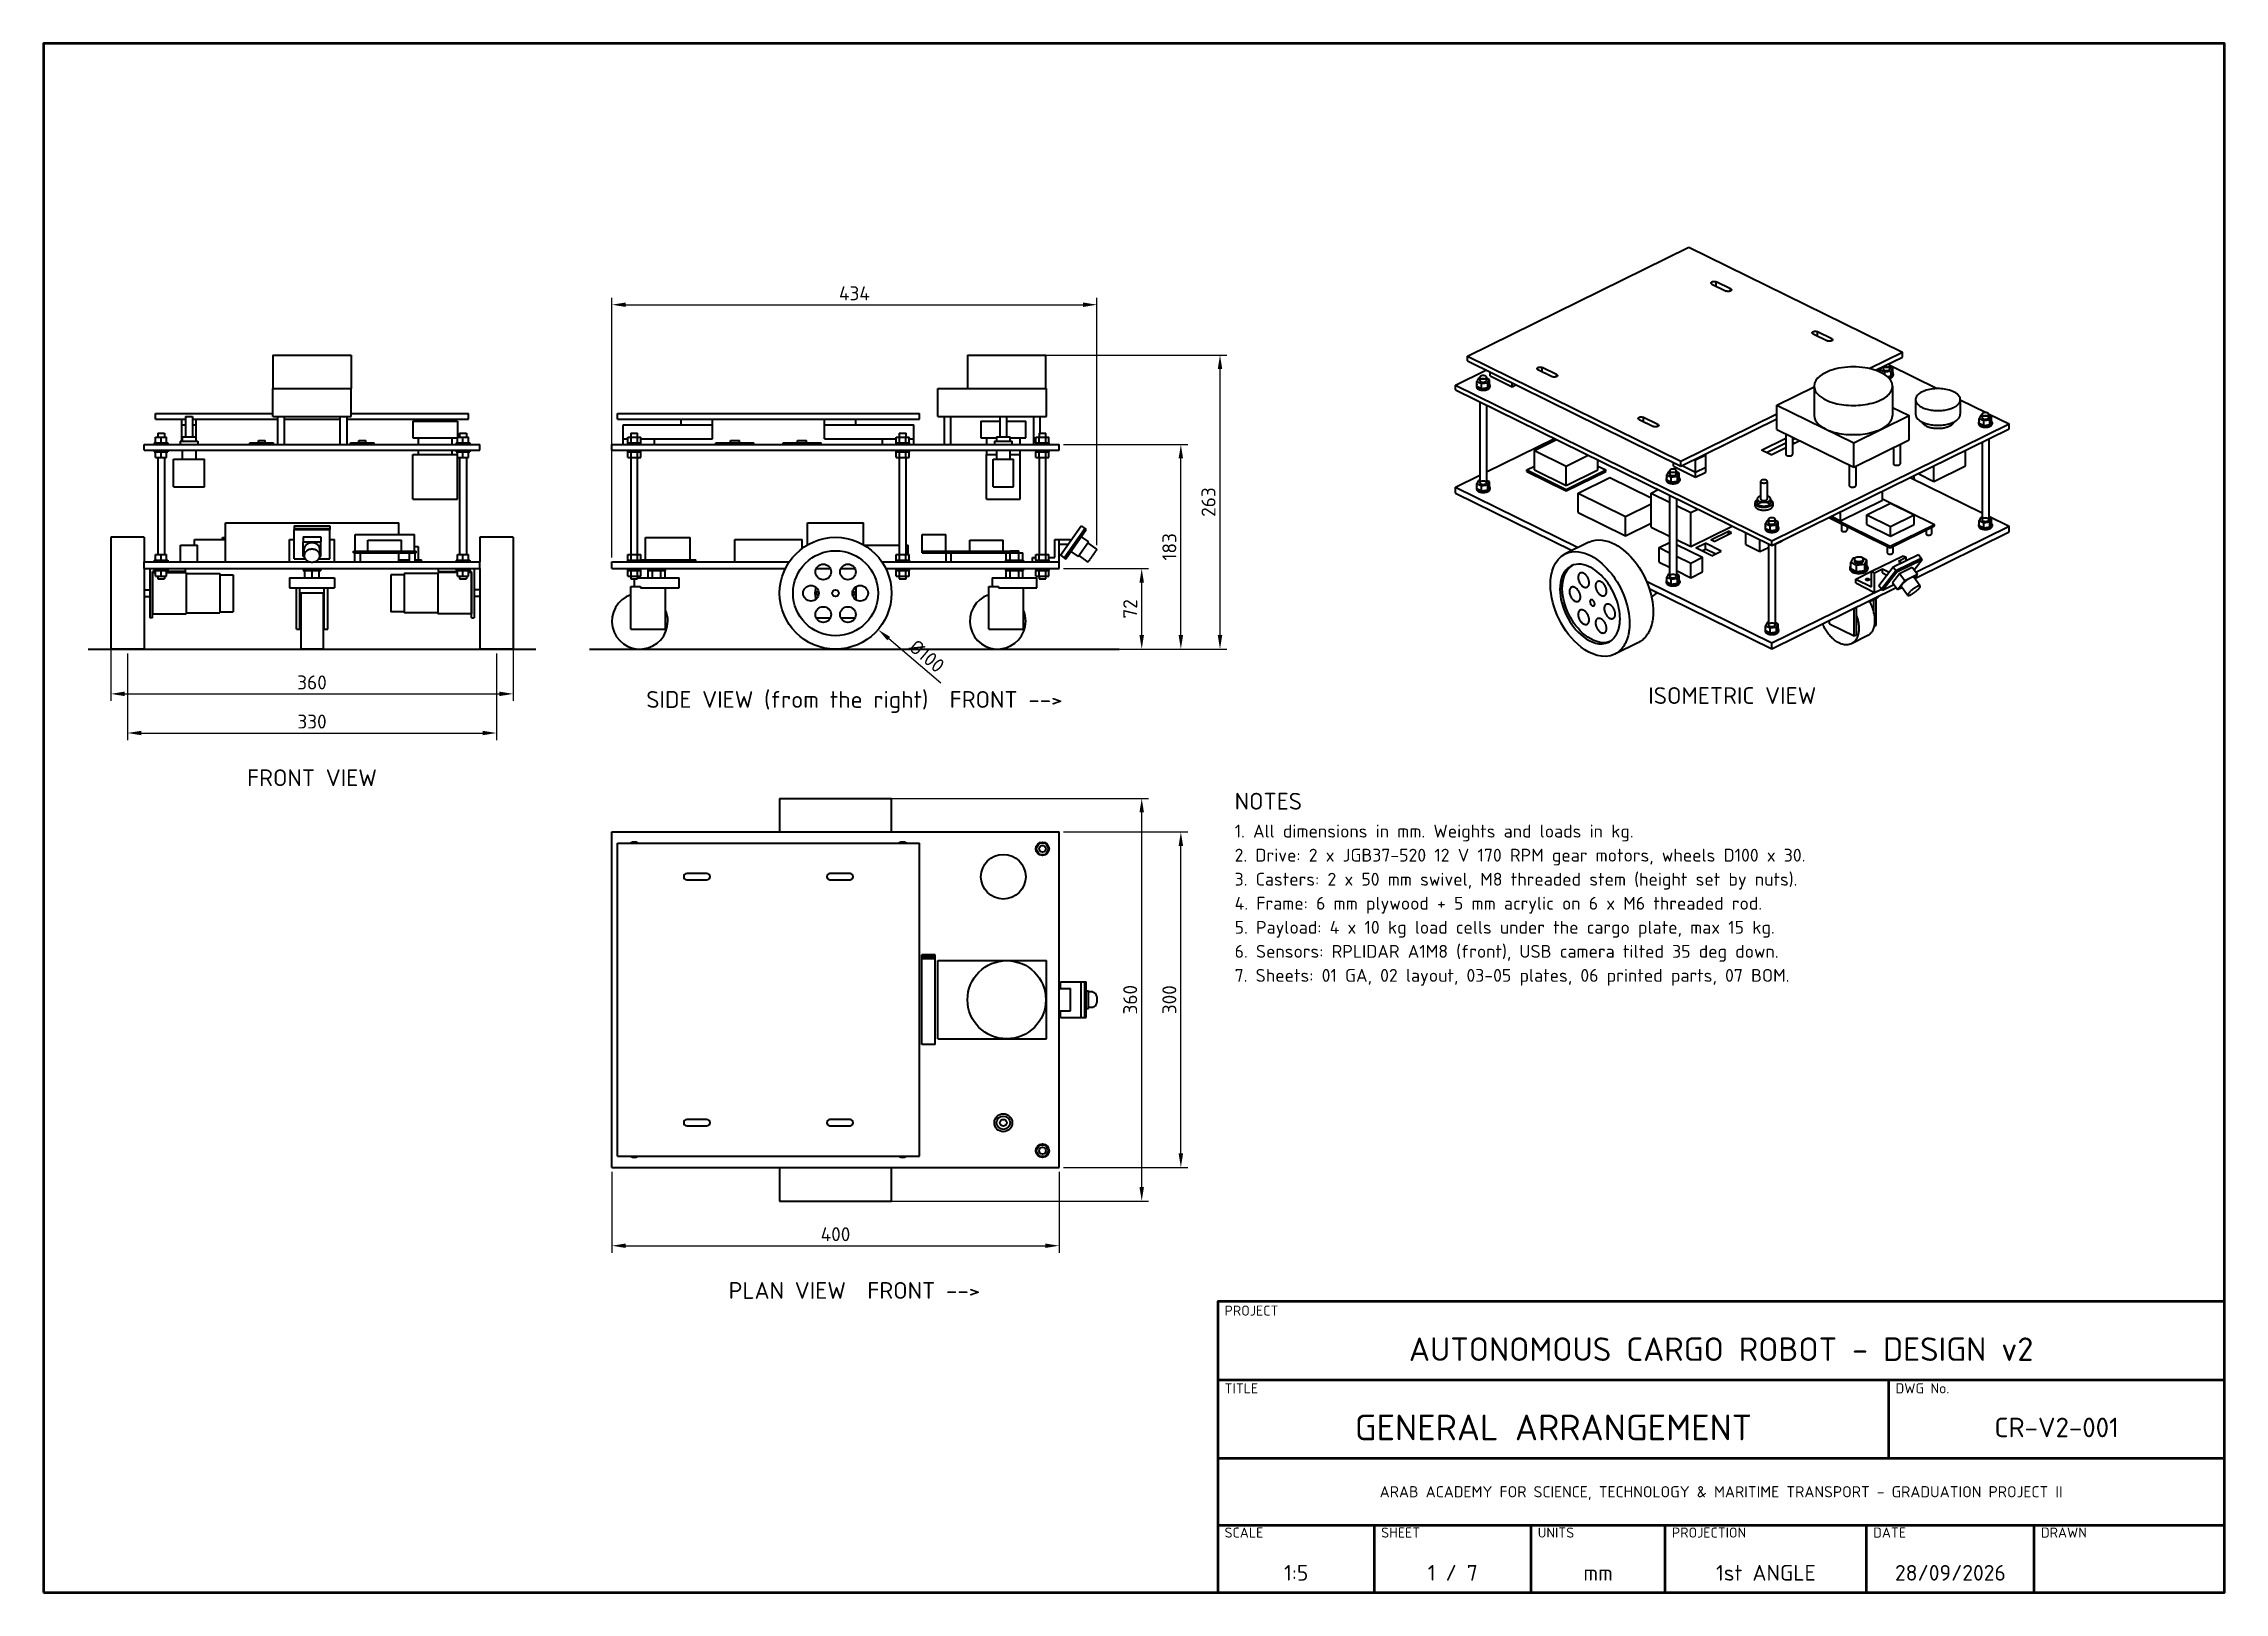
# Paper-space layout '01 GENERAL ARRANGEMENT' of a CAD drawing. Header units: millimetres. Extents: x 20 to 410, y 10 to 287.
# The model-space entities are those that its viewports show. They can reach past a viewport. Long polylines and large blocks are cut down to what shows.
import ezdxf
from ezdxf.enums import TextEntityAlignment as Align

# ---------------------------------------------------------------- set-up
doc = ezdxf.new("R2010")
doc.units = ezdxf.units.MM
for name, color, linetype, lineweight in [('2D-VISIBLE', 7, 'Continuous', 35), ('DIMENSIONS', 4, 'Continuous', 18), ('TEXT', 7, 'Continuous', 25), ('TITLEBLOCK', 7, 'Continuous', 50)]:
    doc.layers.add(name, color=color, linetype=linetype, lineweight=lineweight)
doc.layers.add('VIEWPORTS', color=8, linetype='Continuous', lineweight=13, plot=False)
doc.styles.add('ISO', font='isocpeur.ttf')
doc.styles.add('OpenSansCondensed-Light', font='OpenSansCondensed-Light.ttf')
doc.dimstyles.new('EZ_RADIUS', dxfattribs={"dimtxt": 0.25, "dimasz": 0.25, "dimexe": 0.375, "dimexo": 0.125, "dimgap": 0.1, "dimtad": 1, "dimlfac": 100, "dimzin": 12, "dimdsep": 46, "dimtxsty": 'OpenSansCondensed-Light', "dimblk": 'CLOSEDBLANK', "dimcen": 0, "dimazin": 3, "dimtfac": 0.5, "dimtofl": 0, "dimtmove": 1, "dimatfit": 3})
doc.dimstyles.new('EZDXF', dxfattribs={"dimtxt": 0.25, "dimasz": 0.175, "dimexe": 0.375, "dimexo": 0.125, "dimgap": 0.1, "dimtad": 1, "dimlfac": 100, "dimzin": 12, "dimdsep": 46, "dimtxsty": 'OpenSansCondensed-Light', "dimblk": 'ARCHTICK', "dimcen": 2.5, "dimazin": 3, "dimtfac": 0.5, "dimtmove": 2, "dimatfit": 3})

psp = doc.layouts.new('01 GENERAL ARRANGEMENT')

# ---------------------------------------------------------------- texts
at = {"layer": 'TEXT', "style": 'ISO'}
for s, height, p in [('ISOMETRIC VIEW', 3, (322, 170.4)), ('SIDE VIEW (from the right)  FRONT -->', 3, (165, 169.7)), ('FRONT VIEW', 3, (68, 155.7)), ('PLAN VIEW  FRONT -->', 3, (165, 64)), ('AUTONOMOUS CARGO ROBOT - DESIGN v2', 4.2, (320, 53.5)), ('GENERAL ARRANGEMENT', 4.6, (290, 39.5)), ('CR-V2-001', 3.5, (380, 39.5)), ('ARAB ACADEMY FOR SCIENCE, TECHNOLOGY & MARITIME TRANSPORT - GRADUATION PROJECT II', 2, (320, 28)), ('1:5', 2.8, (244, 13.5)), ('1 / 7', 2.8, (272, 13.5)), ('mm', 2.8, (298, 13.5)), ('1st ANGLE', 2.8, (328, 13.5)), ('28/09/2026', 2.8, (361, 13.5))]:
    psp.add_text(s, height=height, dxfattribs=at).set_placement(p, align=Align.MIDDLE_CENTER)
for s, height, p in [('NOTES', 3, (233, 150)), ('1. All dimensions in mm. Weights and loads in kg.', 2.3, (233, 145)), ('2. Drive: 2 x JGB37-520 12 V 170 RPM gear motors, wheels D100 x 30.', 2.3, (233, 140.7)), ('3. Casters: 2 x 50 mm swivel, M8 threaded stem (height set by nuts).', 2.3, (233, 136.4)), ('4. Frame: 6 mm plywood + 5 mm acrylic on 6 x M6 threaded rod.', 2.3, (233, 132.1)), ('5. Payload: 4 x 10 kg load cells under the cargo plate, max 15 kg.', 2.3, (233, 127.8)), ('6. Sensors: RPLIDAR A1M8 (front), USB camera tilted 35 deg down.', 2.3, (233, 123.5)), ('7. Sheets: 01 GA, 02 layout, 03-05 plates, 06 printed parts, 07 BOM.', 2.3, (233, 119.2)), ('PROJECT', 1.8, (231.2, 59.5)), ('TITLE', 1.8, (231.2, 45.6)), ('DWG No.', 1.8, (351.2, 45.6)), ('SCALE', 1.8, (231.2, 19.8)), ('SHEET', 1.8, (259.2, 19.8)), ('UNITS', 1.8, (287.2, 19.8)), ('PROJECTION', 1.8, (311.2, 19.8)), ('DATE', 1.8, (347.2, 19.8)), ('DRAWN', 1.8, (377.2, 19.8))]:
    psp.add_text(s, height=height, dxfattribs=at).set_placement(p)

msp = doc.modelspace()

# ---------------------------------------------------------------- blocks, each defined once
blk = doc.blocks.new('_CLOSEDFILLED')
at = {"color": 0, "linetype": 'BYBLOCK'}
blk.add_solid([(-1, 0.16), (0, 0), (-1, -0.16)], dxfattribs=at)
blk = doc.blocks.new('*D1')
at = {"color": 4}
for p, q in [((2533.1, 233), (2533.1, 465.2)), ((2545.6, 459), (2954.4, 459)), ((2966.9, 244), (2966.9, 465.2))]:
    blk.add_line(p, q, dxfattribs=at)
at = {"layer": 'Defpoints'}
for p in [(2533.1, 459), (2966.9, 240), (2533.1, 229)]:
    blk.add_point(p, dxfattribs=at)
at = {"layer": 'DIMENSIONS', "color": 4, "xscale": 12.5, "yscale": 12.5, "rotation": 180}
blk.add_blockref('_CLOSEDFILLED', (2533.1, 459), dxfattribs=at)
at = {"layer": 'DIMENSIONS', "color": 4, "xscale": 12.5, "yscale": 12.5}
blk.add_blockref('_CLOSEDFILLED', (2966.9, 459), dxfattribs=at)
at = {"layer": 'DIMENSIONS', "color": 7, "insert": (2750, 469.2), "char_height": 12.5, "attachment_point": 5, "style": 'ISO'}
blk.add_mtext('434', dxfattribs=at)
blk = doc.blocks.new('*D2')
at = {"color": 4}
for p, q in [((2937.1, 223), (3013.1, 223)), ((3006.9, 163.5), (3006.9, 210.5)), ((2970.9, 151), (3013.1, 151))]:
    blk.add_line(p, q, dxfattribs=at)
at = {"layer": 'Defpoints'}
for p in [(2933.1, 223), (2966.9, 151), (3006.9, 151)]:
    blk.add_point(p, dxfattribs=at)
at = {"layer": 'DIMENSIONS', "color": 4, "xscale": 12.5, "yscale": 12.5}
for p, rotation in [((3006.9, 223), 90), ((3006.9, 151), 270)]:
    blk.add_blockref('_CLOSEDFILLED', p, dxfattribs=dict(at, rotation=rotation))
at = {"layer": 'DIMENSIONS', "color": 7, "insert": (2996.6, 187), "char_height": 12.5, "attachment_point": 5, "rotation": 90, "style": 'ISO'}
blk.add_mtext('72', dxfattribs=at)
blk = doc.blocks.new('*D3')
at = {"color": 4}
for p, q in [((2937.1, 334), (3048.1, 334)), ((3041.9, 163.5), (3041.9, 321.5)), ((2970.9, 151), (3048.1, 151))]:
    blk.add_line(p, q, dxfattribs=at)
at = {"layer": 'Defpoints'}
for p in [(2933.1, 334), (2966.9, 151), (3041.9, 151)]:
    blk.add_point(p, dxfattribs=at)
at = {"layer": 'DIMENSIONS', "color": 4, "xscale": 12.5, "yscale": 12.5}
for p, rotation in [((3041.9, 334), 90), ((3041.9, 151), 270)]:
    blk.add_blockref('_CLOSEDFILLED', p, dxfattribs=dict(at, rotation=rotation))
at = {"layer": 'DIMENSIONS', "color": 7, "insert": (3031.6, 242.5), "char_height": 12.5, "attachment_point": 5, "rotation": 90, "style": 'ISO'}
blk.add_mtext('183', dxfattribs=at)
blk = doc.blocks.new('*D4')
at = {"color": 4}
for p, q in [((2890.1, 414), (3083.1, 414)), ((3076.9, 163.5), (3076.9, 401.5)), ((2970.9, 151), (3083.1, 151))]:
    blk.add_line(p, q, dxfattribs=at)
at = {"layer": 'Defpoints'}
for p in [(2886.1, 414), (2966.9, 151), (3076.9, 151)]:
    blk.add_point(p, dxfattribs=at)
at = {"layer": 'DIMENSIONS', "color": 4, "xscale": 12.5, "yscale": 12.5}
for p, rotation in [((3076.9, 414), 90), ((3076.9, 151), 270)]:
    blk.add_blockref('_CLOSEDFILLED', p, dxfattribs=dict(at, rotation=rotation))
at = {"layer": 'DIMENSIONS', "color": 7, "insert": (3066.6, 282.5), "char_height": 12.5, "attachment_point": 5, "rotation": 90, "style": 'ISO'}
blk.add_mtext('263', dxfattribs=at)
blk = doc.blocks.new('*D5')
at = {"color": 4}
blk.add_line((2780.7, 160.4), (2827.2, 120.8), dxfattribs=at)
at = {"layer": 'Defpoints'}
for p in [(2733.1, 201), (2771.2, 168.5)]:
    blk.add_point(p, dxfattribs=at)
at = {"layer": 'DIMENSIONS', "color": 4, "xscale": 12.5, "yscale": 12.5, "rotation": 139.52476847283427}
blk.add_blockref('_CLOSEDFILLED', (2771.2, 168.5), dxfattribs=at)
at = {"layer": 'DIMENSIONS', "color": 7, "insert": (2814.8, 144.8), "char_height": 12.5, "attachment_point": 5, "rotation": 319.5248, "style": 'ISO'}
blk.add_mtext('%%c100', dxfattribs=at)
blk = doc.blocks.new('*D6')
at = {"color": 4}
for p, q in [((2533.1, -316.5), (2533.1, -388.8)), ((2933.1, -316.5), (2933.1, -388.8)), ((2545.6, -382.5), (2920.6, -382.5))]:
    blk.add_line(p, q, dxfattribs=at)
at = {"layer": 'Defpoints'}
for p in [(2533.1, -312.5), (2933.1, -312.5), (2533.1, -382.5)]:
    blk.add_point(p, dxfattribs=at)
at = {"layer": 'DIMENSIONS', "color": 4, "xscale": 12.5, "yscale": 12.5, "rotation": 180}
blk.add_blockref('_CLOSEDFILLED', (2533.1, -382.5), dxfattribs=at)
at = {"layer": 'DIMENSIONS', "color": 4, "xscale": 12.5, "yscale": 12.5}
blk.add_blockref('_CLOSEDFILLED', (2933.1, -382.5), dxfattribs=at)
at = {"layer": 'DIMENSIONS', "color": 7, "insert": (2733.1, -372.2), "char_height": 12.5, "attachment_point": 5, "style": 'ISO'}
blk.add_mtext('400', dxfattribs=at)
blk = doc.blocks.new('*D7')
at = {"color": 4}
for p, q in [((2737.1, 17.5), (3013.1, 17.5)), ((3006.9, -330), (3006.9, 5)), ((2737.1, -342.5), (3013.1, -342.5))]:
    blk.add_line(p, q, dxfattribs=at)
at = {"layer": 'Defpoints'}
for p in [(2733.1, 17.5), (2733.1, -342.5), (3006.9, -342.5)]:
    blk.add_point(p, dxfattribs=at)
at = {"layer": 'DIMENSIONS', "color": 4, "xscale": 12.5, "yscale": 12.5}
for p, rotation in [((3006.9, 17.5), 90), ((3006.9, -342.5), 270)]:
    blk.add_blockref('_CLOSEDFILLED', p, dxfattribs=dict(at, rotation=rotation))
at = {"layer": 'DIMENSIONS', "color": 7, "insert": (2996.6, -162.5), "char_height": 12.5, "attachment_point": 5, "rotation": 90, "style": 'ISO'}
blk.add_mtext('360', dxfattribs=at)
blk = doc.blocks.new('*D8')
at = {"color": 4}
for p, q in [((2937.1, -12.5), (3048.1, -12.5)), ((3041.9, -300), (3041.9, -25)), ((2937.1, -312.5), (3048.1, -312.5))]:
    blk.add_line(p, q, dxfattribs=at)
at = {"layer": 'Defpoints'}
for p in [(2933.1, -12.5), (2933.1, -312.5), (3041.9, -312.5)]:
    blk.add_point(p, dxfattribs=at)
at = {"layer": 'DIMENSIONS', "color": 4, "xscale": 12.5, "yscale": 12.5}
for p, rotation in [((3041.9, -12.5), 90), ((3041.9, -312.5), 270)]:
    blk.add_blockref('_CLOSEDFILLED', p, dxfattribs=dict(at, rotation=rotation))
at = {"layer": 'DIMENSIONS', "color": 7, "insert": (3031.6, -162.5), "char_height": 12.5, "attachment_point": 5, "rotation": 90, "style": 'ISO'}
blk.add_mtext('300', dxfattribs=at)
blk = doc.blocks.new('*D9')
at = {"color": 4}
for p, q in [((2085, 197), (2085, 104.75)), ((2445, 197), (2445, 104.75)), ((2097.5, 111), (2432.5, 111))]:
    blk.add_line(p, q, dxfattribs=at)
at = {"layer": 'Defpoints'}
for p in [(2085, 201), (2445, 201), (2085, 111)]:
    blk.add_point(p, dxfattribs=at)
at = {"layer": 'DIMENSIONS', "color": 4, "xscale": 12.5, "yscale": 12.5, "rotation": 180}
blk.add_blockref('_CLOSEDFILLED', (2085, 111), dxfattribs=at)
at = {"layer": 'DIMENSIONS', "color": 4, "xscale": 12.5, "yscale": 12.5}
blk.add_blockref('_CLOSEDFILLED', (2445, 111), dxfattribs=at)
at = {"layer": 'DIMENSIONS', "color": 7, "insert": (2265, 121.25), "char_height": 12.5, "attachment_point": 5, "style": 'ISO'}
blk.add_mtext('360', dxfattribs=at)
blk = doc.blocks.new('*D10')
at = {"color": 4}
for p, q in [((2100, 147), (2100, 69.75)), ((2430, 147), (2430, 69.75)), ((2112.5, 76), (2417.5, 76))]:
    blk.add_line(p, q, dxfattribs=at)
at = {"layer": 'Defpoints'}
for p in [(2100, 151), (2430, 151), (2100, 76)]:
    blk.add_point(p, dxfattribs=at)
at = {"layer": 'DIMENSIONS', "color": 4, "xscale": 12.5, "yscale": 12.5, "rotation": 180}
blk.add_blockref('_CLOSEDFILLED', (2100, 76), dxfattribs=at)
at = {"layer": 'DIMENSIONS', "color": 4, "xscale": 12.5, "yscale": 12.5}
blk.add_blockref('_CLOSEDFILLED', (2430, 76), dxfattribs=at)
at = {"layer": 'DIMENSIONS', "color": 7, "insert": (2265, 86.25), "char_height": 12.5, "attachment_point": 5, "style": 'ISO'}
blk.add_mtext('330', dxfattribs=at)

# ---------------------------------------------------------------- dimensions: what is measured, and where the dimension line sits
at = {"layer": 'DIMENSIONS'}
for base, p1, p2, picture, middle in [((2533.15, 459), (2533.15, 229), (2966.87, 240), '*D1', (2750.01, 469.25)), ((2085, 111), (2085, 201), (2445, 201), '*D9', (2265, 121.25)), ((2100, 76), (2100, 151), (2430, 151), '*D10', (2265, 86.25)), ((2533.15, -382.5), (2533.15, -312.5), (2933.15, -312.5), '*D6', (2733.15, -372.25))]:
    dim = msp.add_linear_dim(base=base, p1=p1, p2=p2, dimstyle='EZDXF', override={"dimscale": 5, "dimtxt": 2.5, "dimasz": 2.5, "dimexe": 1.25, "dimexo": 0.8, "dimgap": 0.8, "dimtad": 1, "dimtih": 0, "dimtoh": 0, "dimdec": 0, "dimlfac": 1, "dimzin": 8, "dimdsep": 46, "dimpost": '', "dimtxsty": 'ISO', "dimtsz": 0, "dimdle": 0, "dimclrd": 4, "dimclre": 4, "dimclrt": 7}, dxfattribs=at)
    dim.commit()
    dim.dimension.update_dxf_attribs({"geometry": picture, "text_midpoint": middle})
for base, p1, p2, picture, middle in [((3076.87, 151), (2966.87, 151), (2886.15, 414), '*D4', (3066.62, 282.5)), ((3041.87, 151), (2966.87, 151), (2933.15, 334), '*D3', (3031.62, 242.5)), ((3006.87, 151), (2966.87, 151), (2933.15, 223), '*D2', (2996.62, 187)), ((3006.87, -342.5), (2733.15, -342.5), (2733.15, 17.5), '*D7', (2996.62, -162.5)), ((3041.87, -312.5), (2933.15, -312.5), (2933.15, -12.5), '*D8', (3031.62, -162.5))]:
    dim = msp.add_linear_dim(base=base, p1=p1, p2=p2, angle=90, dimstyle='EZDXF', override={"dimscale": 5, "dimtxt": 2.5, "dimasz": 2.5, "dimexe": 1.25, "dimexo": 0.8, "dimgap": 0.8, "dimtad": 1, "dimtih": 0, "dimtoh": 0, "dimdec": 0, "dimlfac": 1, "dimzin": 8, "dimdsep": 46, "dimpost": '', "dimtxsty": 'ISO', "dimtsz": 0, "dimdle": 0, "dimclrd": 4, "dimclre": 4, "dimclrt": 7}, dxfattribs=at)
    dim.commit()
    dim.dimension.update_dxf_attribs({"geometry": picture, "text_midpoint": middle})
dim = msp.add_diameter_dim_2p(p1=(2695.11, 233.46), p2=(2771.18, 168.54), dimstyle='EZ_RADIUS', override={"dimscale": 5, "dimtxt": 2.5, "dimasz": 2.5, "dimexe": 1.25, "dimexo": 0.8, "dimgap": 0.8, "dimtad": 1, "dimtih": 0, "dimtoh": 0, "dimdec": 1, "dimlfac": 1, "dimzin": 8, "dimdsep": 46, "dimpost": '', "dimtxsty": 'ISO', "dimtsz": 0, "dimdle": 0, "dimclrd": 4, "dimclre": 4, "dimclrt": 7}, dxfattribs=at)
dim.commit()
dim.dimension.update_dxf_attribs({"geometry": '*D5', "text_midpoint": (2808.15, 137), "dimtype": 163})

# ---------------------------------------------------------------- linework, layer by layer
at = {"layer": '2D-VISIBLE'}
for p, q in [((3298.12, 413.04), (3496.11, 510.52)), ((3496.11, 510.52), (3687.03, 416.52)), ((3516.79, 477.53), (3529.52, 471.27)), ((3533.41, 473.18), (3520.68, 479.45)), ((3520.68, 475.62), (3520.68, 479.45)), ((3533.41, 471.27), (3533.41, 473.18)), ((3607.3, 432.97), (3620.03, 426.7)), ((3623.92, 428.62), (3611.19, 434.88)), ((3611.19, 431.06), (3611.19, 434.88)), ((2230, 414), (2230, 384)), ((2300, 414), (2300, 384)), ((2851.15, 414), (2851.15, 384)), ((2921.15, 384), (2921.15, 414)), ((3298.12, 408.69), (3298.12, 413.04)), ((3298.12, 413.04), (3489.04, 319.04)), ((3623.92, 426.7), (3623.92, 428.62)), ((3657.34, 401.9), (3687.03, 416.52)), ((3663.01, 400.34), (3687.03, 412.17)), ((3687.03, 412.17), (3687.03, 416.52)), ((3287.51, 387.19), (3314.65, 400.55)), ((3298.12, 408.69), (3489.04, 314.68)), ((3308.18, 393.2), (3306.68, 390.46)), ((3306.68, 386.1), (3306.68, 390.46)), ((3306.68, 390.46), (3310.77, 388.45)), ((3309.26, 393.34), (3308.18, 393.2)), ((3309.26, 394.15), (3309.26, 391.19)), ((3315.26, 394.15), (3315.26, 391.19)), ((3317.84, 391.93), (3315.26, 393.2)), ((3316.34, 389.18), (3317.84, 391.93)), ((3317.84, 387.58), (3317.84, 391.93)), ((3318.38, 395.42), (3318.38, 398.71)), ((3318.38, 395.42), (3338.18, 385.67)), ((3361.23, 400.94), (3373.96, 394.67)), ((3377.85, 396.59), (3365.12, 402.85)), ((3365.12, 399.02), (3365.12, 402.85)), ((3377.85, 394.67), (3377.85, 396.59)), ((3664.05, 399.98), (3666.77, 401.32)), ((3665.89, 401.76), (3666.77, 401.32)), ((3666.77, 398.88), (3666.77, 401.32)), ((3668.47, 403.03), (3667.31, 400.9)), ((3667.31, 398.63), (3667.31, 400.9)), ((3667.31, 400.9), (3671.39, 398.89)), ((3669.89, 403.73), (3669.89, 401.64)), ((3671.39, 398.89), (3676.97, 399.63)), ((3671.39, 396.35), (3671.39, 398.89)), ((3673.44, 394.81), (3676.97, 395.27)), ((3675.83, 404.89), (3718.3, 383.98)), ((3675.89, 404.6), (3675.89, 401.64)), ((3678.46, 402.37), (3675.89, 403.64)), ((3676.97, 399.63), (3678.46, 402.37)), ((3676.97, 395.27), (3676.97, 399.63)), ((3676.97, 395.27), (3678.46, 398.02)), ((3678.46, 398.02), (3678.46, 402.37)), ((3678.89, 397.28), (3678.89, 395.89)), ((2230, 359), (2230, 384)), ((2230, 384), (2300, 384)), ((2300, 359), (2300, 384)), ((2824.65, 359), (2824.65, 384)), ((2824.65, 384), (2921.65, 384)), ((2921.65, 359), (2921.65, 384)), ((3287.51, 382.84), (3287.51, 387.19)), ((3287.51, 387.19), (3570.36, 247.93)), ((3287.51, 382.84), (3570.36, 243.57)), ((3306.26, 386.84), (3306.26, 385.45)), ((3306.68, 386.1), (3310.77, 384.09)), ((3309.26, 372.13), (3309.26, 299.8)), ((3310.77, 388.45), (3316.34, 389.18)), ((3310.77, 384.09), (3310.77, 388.45)), ((3310.77, 384.09), (3316.34, 384.83)), ((3316.34, 384.83), (3316.34, 389.18)), ((3316.34, 384.83), (3317.84, 387.58)), ((3318.26, 386.84), (3318.26, 385.45)), ((3338.18, 385.67), (3338.18, 388.96)), ((3338.18, 385.67), (3341.52, 387.32)), ((3574.95, 369.26), (3608.19, 385.62)), ((3608.19, 386.14), (3608.19, 360.03)), ((3678.19, 386.14), (3678.19, 360.03)), ((3698.85, 374.13), (3698.85, 361.08)), ((3738.85, 374.13), (3738.85, 361.08)), ((3738.85, 373.86), (3761.87, 362.52)), ((2125, 356.7), (2125, 361.7)), ((2125, 361.7), (2230, 361.7)), ((2125, 356.7), (2152, 356.7)), ((2148.65, 351.7), (2148.65, 356.7)), ((2148.65, 339), (2148.65, 351.7)), ((2148.65, 351.7), (2152, 351.7)), ((2152, 359), (2152, 341)), ((2158, 359), (2158, 341)), ((2158, 356.7), (2234, 356.7)), ((2158, 351.7), (2161.35, 351.7)), ((2161.35, 351.7), (2161.35, 356.7)), ((2161.35, 339), (2161.35, 351.7)), ((2230, 359), (2300, 359)), ((2234, 359), (2234, 334)), ((2240, 359), (2240, 334)), ((2240, 356.7), (2290, 356.7)), ((2290, 359), (2290, 334)), ((2296, 359), (2296, 334)), ((2296, 356.7), (2405, 356.7)), ((2300, 361.7), (2405, 361.7)), ((2355, 355), (2355, 340)), ((2368.65, 355), (2368.65, 356.7)), ((2381.35, 355), (2381.35, 356.7)), ((2395, 355), (2395, 340.6)), ((2405, 356.7), (2405, 361.7)), ((2538.15, 356.7), (2538.15, 361.7)), ((2538.15, 361.7), (2808.15, 361.7)), ((2538.15, 356.7), (2808.15, 356.7)), ((2543.15, 339), (2543.15, 351.7)), ((2543.15, 351.7), (2623.15, 351.7)), ((2595.15, 351.7), (2595.15, 356.7)), ((2595.15, 351.7), (2623.15, 351.7)), ((2623.15, 351.7), (2623.15, 356.7)), ((2623.15, 339), (2623.15, 351.7)), ((2723.15, 351.7), (2723.15, 356.7)), ((2723.15, 339), (2723.15, 351.7)), ((2723.15, 351.7), (2803.15, 351.7)), ((2723.15, 351.7), (2751.15, 351.7)), ((2751.15, 351.7), (2751.15, 356.7)), ((2803.15, 339), (2803.15, 351.7)), ((2808.15, 356.7), (2808.15, 361.7)), ((2824.65, 359), (2921.65, 359)), ((2830.15, 359), (2830.15, 334)), ((2836.15, 334), (2836.15, 359)), ((2863.15, 355), (2863.15, 340)), ((2880.15, 359), (2880.15, 341)), ((2886.15, 341), (2886.15, 359)), ((2903.15, 340), (2903.15, 355)), ((2910.15, 359), (2910.15, 334)), ((2916.15, 344), (2916.15, 359)), ((3315.26, 369.17), (3315.26, 299.8)), ((3451.74, 356.38), (3464.47, 350.11)), ((3468.36, 352.02), (3455.63, 358.29)), ((3455.63, 354.46), (3455.63, 358.29)), ((3468.36, 350.11), (3468.36, 352.02)), ((3489.04, 319.04), (3574.95, 361.34)), ((3489.04, 314.68), (3574.95, 356.99)), ((3570.36, 247.93), (3782.49, 352.37)), ((3574.95, 347.5), (3574.95, 369.26)), ((3574.95, 369.26), (3643.54, 335.49)), ((3643.54, 335.49), (3693.04, 359.86)), ((3678.19, 367.17), (3693.04, 359.86)), ((3693.04, 338.1), (3693.04, 359.86)), ((3755.27, 353.76), (3755.27, 352.37)), ((3757.19, 360.13), (3755.7, 357.38)), ((3755.7, 353.03), (3755.7, 357.38)), ((3755.7, 357.38), (3759.78, 355.37)), ((3755.7, 353.03), (3759.78, 351.02)), ((3758.27, 360.27), (3757.19, 360.13)), ((3758.27, 361.08), (3758.27, 358.12)), ((3759.78, 355.37), (3765.36, 356.11)), ((3759.78, 351.02), (3759.78, 355.37)), ((3759.78, 351.02), (3765.36, 351.75)), ((3764.21, 361.37), (3782.49, 352.37)), ((3764.27, 361.08), (3764.27, 358.12)), ((3766.85, 358.85), (3764.27, 360.12)), ((3765.36, 356.11), (3766.85, 358.85)), ((3765.36, 351.75), (3765.36, 356.11)), ((3765.36, 351.75), (3766.85, 354.5)), ((3766.85, 354.5), (3766.85, 358.85)), ((3767.27, 353.76), (3767.27, 352.37)), ((3782.49, 348.02), (3782.49, 352.37)), ((2115, 329), (2115, 334)), ((2115, 334), (2415, 334)), ((2124, 335.6), (2124, 334)), ((2125, 335.6), (2125, 340.6)), ((2125, 340.6), (2130, 340.6)), ((2127, 344), (2127, 340.6)), ((2130, 335.6), (2130, 340.6)), ((2130, 340.6), (2135, 340.6)), ((2133, 344), (2133, 340.6)), ((2135, 335.6), (2135, 340.6)), ((2136, 335.6), (2136, 334)), ((2147, 337), (2147, 334)), ((2148.65, 339), (2149, 339)), ((2148.65, 337), (2148.65, 339)), ((2148.65, 339), (2149, 339)), ((2149, 341), (2149, 337)), ((2161, 341), (2161, 337)), ((2161, 339), (2161.35, 339)), ((2161, 339), (2161.35, 339)), ((2161.35, 337), (2161.35, 339)), ((2163, 337), (2163, 334)), ((2209.5, 334), (2209.5, 335.6)), ((2209.5, 335.6), (2230.5, 335.6)), ((2217, 335.6), (2217, 337.6)), ((2217, 337.6), (2223, 337.6)), ((2223, 335.6), (2223, 337.6)), ((2230.5, 334), (2230.5, 335.6)), ((2299.5, 334), (2299.5, 335.6)), ((2299.5, 335.6), (2320.5, 335.6)), ((2307, 335.6), (2307, 337.6)), ((2307, 337.6), (2313, 337.6)), ((2313, 335.6), (2313, 337.6)), ((2320.5, 334), (2320.5, 335.6)), ((2360, 340), (2360, 334)), ((2390, 340), (2390, 334)), ((2394, 335.6), (2394, 334)), ((2395, 335.6), (2395, 340.6)), ((2395, 340.6), (2400, 340.6)), ((2397, 344), (2397, 340.6)), ((2400, 335.6), (2400, 340.6)), ((2400, 340.6), (2405, 340.6)), ((2403, 344), (2403, 340.6)), ((2405, 335.6), (2405, 340.6)), ((2406, 335.6), (2406, 334)), ((2415, 329), (2415, 334)), ((2533.15, 329), (2533.15, 334)), ((2533.15, 334), (2933.15, 334)), ((2543.15, 339), (2547.37, 339)), ((2543.15, 334), (2543.15, 339)), ((2543.15, 339), (2547.37, 339)), ((2547.15, 335.6), (2547.15, 334)), ((2547.37, 335.6), (2547.37, 340.6)), ((2547.37, 340.6), (2550.26, 340.6)), ((2550.15, 344), (2550.15, 340.6)), ((2550.26, 335.6), (2550.26, 340.6)), ((2550.26, 340.6), (2556.03, 340.6)), ((2556.03, 335.6), (2556.03, 340.6)), ((2556.03, 340.6), (2558.92, 340.6)), ((2556.15, 340.6), (2556.15, 344)), ((2558.92, 335.6), (2558.92, 340.6)), ((2558.92, 339), (2623.15, 339)), ((2558.92, 339), (2571.15, 339)), ((2559.15, 334), (2559.15, 335.6)), ((2571.15, 334), (2571.15, 339)), ((2626.15, 334), (2626.15, 335.6)), ((2626.15, 335.6), (2660.15, 335.6)), ((2639.15, 335.6), (2639.15, 337.6)), ((2639.15, 337.6), (2647.15, 337.6)), ((2647.15, 335.6), (2647.15, 337.6)), ((2660.15, 334), (2660.15, 335.6)), ((2686.15, 334), (2686.15, 335.6)), ((2686.15, 335.6), (2720.15, 335.6)), ((2699.15, 335.6), (2699.15, 337.6)), ((2699.15, 337.6), (2707.15, 337.6)), ((2707.15, 335.6), (2707.15, 337.6)), ((2720.15, 334), (2720.15, 335.6)), ((2723.15, 339), (2787.37, 339)), ((2775.15, 334), (2775.15, 339)), ((2775.15, 339), (2787.37, 339)), ((2787.15, 335.6), (2787.15, 334)), ((2787.37, 335.6), (2787.37, 340.6)), ((2787.37, 340.6), (2790.26, 340.6)), ((2790.15, 344), (2790.15, 340.6)), ((2790.26, 335.6), (2790.26, 340.6)), ((2790.26, 340.6), (2796.03, 340.6)), ((2796.03, 335.6), (2796.03, 340.6)), ((2796.03, 340.6), (2798.92, 340.6)), ((2796.15, 340.6), (2796.15, 344)), ((2798.92, 335.6), (2798.92, 340.6)), ((2798.92, 339), (2803.15, 339)), ((2798.92, 339), (2803.15, 339)), ((2799.15, 334), (2799.15, 335.6)), ((2803.15, 334), (2803.15, 339)), ((2868.15, 340), (2868.15, 334)), ((2875.15, 337), (2875.15, 334)), ((2877.15, 341), (2877.15, 337)), ((2889.15, 337), (2889.15, 341)), ((2891.15, 334), (2891.15, 337)), ((2898.15, 334), (2898.15, 340)), ((2912.15, 335.6), (2912.15, 334)), ((2912.37, 335.6), (2912.37, 340.6)), ((2912.37, 340.6), (2915.26, 340.6)), ((2915.15, 344), (2915.15, 340.6)), ((2915.26, 335.6), (2915.26, 340.6)), ((2915.26, 340.6), (2921.03, 340.6)), ((2921.03, 335.6), (2921.03, 340.6)), ((2921.03, 340.6), (2923.92, 340.6)), ((2921.15, 340.6), (2921.15, 344)), ((2923.92, 335.6), (2923.92, 340.6)), ((2924.15, 334), (2924.15, 335.6)), ((2933.15, 329), (2933.15, 334)), ((3315.26, 309.46), (3375.9, 339.32)), ((3358.22, 328.7), (3377.85, 338.36)), ((3561.16, 329.05), (3582.91, 339.75)), ((3565.58, 326.87), (3582.91, 335.4)), ((3570.36, 243.57), (3782.49, 348.02)), ((3574.95, 347.5), (3643.54, 313.73)), ((3582.91, 343.58), (3582.91, 325.22)), ((3588.91, 340.62), (3588.91, 325.22)), ((3588.91, 338.36), (3591.21, 339.49)), ((3588.91, 334.35), (3595.28, 337.49)), ((3588.91, 336.27), (3590.86, 335.31)), ((3643.54, 313.73), (3693.04, 338.1)), ((3643.54, 313.73), (3643.54, 335.49)), ((3685.08, 334.18), (3685.08, 316.86)), ((3758.27, 336.1), (3758.27, 266.73)), ((3764.27, 339.05), (3764.27, 266.73)), ((2115, 329), (2415, 329)), ((2124, 329), (2124, 327.4)), ((2125, 322.4), (2125, 327.4)), ((2125, 322.4), (2130, 322.4)), ((2127, 322.4), (2127, 235.6)), ((2130, 322.4), (2130, 327.4)), ((2130, 322.4), (2135, 322.4)), ((2133, 322.4), (2133, 235.6)), ((2135, 322.4), (2135, 327.4)), ((2136, 329), (2136, 327.4)), ((2141, 296), (2141, 321)), ((2141, 321), (2169, 321)), ((2149, 329), (2149, 321)), ((2161, 329), (2161, 321)), ((2169, 296), (2169, 321)), ((2355, 285), (2355, 325)), ((2355, 325), (2395, 325)), ((2360, 329), (2360, 325)), ((2390, 329), (2390, 325)), ((2394, 329), (2394, 327.4)), ((2395, 322.4), (2395, 327.4)), ((2395, 322.4), (2400, 322.4)), ((2395, 285), (2395, 322.4)), ((2397, 322.4), (2397, 235.6)), ((2400, 322.4), (2400, 327.4)), ((2400, 322.4), (2405, 322.4)), ((2403, 322.4), (2403, 235.6)), ((2405, 322.4), (2405, 327.4)), ((2406, 329), (2406, 327.4)), ((2533.15, 329), (2933.15, 329)), ((2547.15, 329), (2547.15, 327.4)), ((2547.37, 322.4), (2547.37, 327.4)), ((2547.37, 322.4), (2550.26, 322.4)), ((2550.15, 322.4), (2550.15, 235.6)), ((2550.26, 322.4), (2550.26, 327.4)), ((2550.26, 322.4), (2556.03, 322.4)), ((2556.03, 322.4), (2556.03, 327.4)), ((2556.03, 322.4), (2558.92, 322.4)), ((2556.15, 235.6), (2556.15, 322.4)), ((2558.92, 322.4), (2558.92, 327.4)), ((2559.15, 327.4), (2559.15, 329)), ((2787.15, 329), (2787.15, 327.4)), ((2787.37, 322.4), (2787.37, 327.4)), ((2787.37, 322.4), (2790.26, 322.4)), ((2790.15, 322.4), (2790.15, 235.6)), ((2790.26, 322.4), (2790.26, 327.4)), ((2790.26, 322.4), (2796.03, 322.4)), ((2796.03, 322.4), (2796.03, 327.4)), ((2796.03, 322.4), (2798.92, 322.4)), ((2796.15, 235.6), (2796.15, 322.4)), ((2798.92, 322.4), (2798.92, 327.4)), ((2799.15, 327.4), (2799.15, 329)), ((2868.15, 329), (2868.15, 325)), ((2868.15, 285), (2868.15, 325)), ((2868.15, 325), (2877.15, 325)), ((2874.15, 296), (2874.15, 321)), ((2874.15, 321), (2892.15, 321)), ((2877.15, 329), (2877.15, 321)), ((2889.15, 321), (2889.15, 329)), ((2889.15, 325), (2898.15, 325)), ((2892.15, 296), (2892.15, 321)), ((2898.15, 325), (2898.15, 329)), ((2898.15, 285), (2898.15, 325)), ((2912.15, 329), (2912.15, 327.4)), ((2912.37, 322.4), (2912.37, 327.4)), ((2912.37, 322.4), (2915.26, 322.4)), ((2915.15, 322.4), (2915.15, 235.6)), ((2915.26, 322.4), (2915.26, 327.4)), ((2915.26, 322.4), (2921.03, 322.4)), ((2921.03, 322.4), (2921.03, 327.4)), ((2921.03, 322.4), (2923.92, 322.4)), ((2921.15, 235.6), (2921.15, 322.4)), ((2923.92, 322.4), (2923.92, 327.4)), ((2924.15, 327.4), (2924.15, 329)), ((3351.15, 311.29), (3358.22, 314.77)), ((3358.22, 311.29), (3358.22, 328.7)), ((3358.22, 328.7), (3386.51, 314.77)), ((3386.51, 314.77), (3406.13, 324.43)), ((3386.51, 297.36), (3386.51, 314.77)), ((3414.79, 311.29), (3414.79, 320.17)), ((3414.79, 314.77), (3421.86, 311.29)), ((3482.43, 314.65), (3482.43, 317.94)), ((3482.43, 314.65), (3502.23, 304.9)), ((3489.04, 314.68), (3489.04, 319.04)), ((3490.12, 315.22), (3502.23, 309.25)), ((3490.12, 315.22), (3502.23, 309.25)), ((3501.34, 320.74), (3502.23, 320.31)), ((3502.23, 320.31), (3511.21, 324.73)), ((3502.23, 309.25), (3502.23, 320.31)), ((3502.23, 309.25), (3511.21, 313.67)), ((3502.23, 309.25), (3511.21, 313.67)), ((3510.32, 325.16), (3511.21, 324.73)), ((3511.21, 313.67), (3511.21, 324.73)), ((3511.21, 309.32), (3511.21, 313.67)), ((3569.65, 324.87), (3561.16, 329.05)), ((3569.65, 324.87), (3582.91, 331.4)), ((3639.48, 315.73), (3639.48, 297.36)), ((3645.48, 314.68), (3645.48, 297.36)), ((3679.08, 331.22), (3679.08, 316.86)), ((3715.31, 301.02), (3715.31, 314.95)), ((3715.31, 301.02), (3743.6, 314.95)), ((3743.6, 314.95), (3743.6, 328.87)), ((2141, 296), (2169, 296)), ((2874.15, 296), (2892.15, 296)), ((3287.51, 295.8), (3309.26, 306.51)), ((3287.51, 290.57), (3287.51, 295.8)), ((3287.51, 295.8), (3397.09, 241.85)), ((3306.26, 295.45), (3306.26, 294.06)), ((3308.18, 301.81), (3306.68, 299.06)), ((3306.68, 294.71), (3306.68, 299.06)), ((3306.68, 299.06), (3310.77, 297.05)), ((3306.68, 294.71), (3310.77, 292.7)), ((3309.26, 301.95), (3308.18, 301.81)), ((3310.77, 297.05), (3316.34, 297.79)), ((3310.77, 292.7), (3310.77, 297.05)), ((3310.77, 292.7), (3316.34, 293.44)), ((3317.84, 300.54), (3315.26, 301.81)), ((3316.34, 297.79), (3317.84, 300.54)), ((3316.34, 293.44), (3316.34, 297.79)), ((3316.34, 293.44), (3317.84, 296.18)), ((3317.84, 296.18), (3317.84, 300.54)), ((3318.26, 295.45), (3318.26, 294.06)), ((3351.15, 309.9), (3351.15, 311.29)), ((3351.15, 311.29), (3386.51, 293.88)), ((3351.15, 309.9), (3386.51, 292.49)), ((3358.22, 311.29), (3386.51, 297.36)), ((3386.51, 293.88), (3421.86, 311.29)), ((3386.51, 297.36), (3414.79, 311.29)), ((3386.51, 292.49), (3421.86, 309.9)), ((3386.51, 292.49), (3386.51, 293.88)), ((3397.11, 290.57), (3425.4, 304.5)), ((3421.86, 309.9), (3421.86, 311.29)), ((3425.4, 304.5), (3462.52, 286.22)), ((3462.52, 290.57), (3468.71, 293.62)), ((3475.97, 303.28), (3475.97, 301.89)), ((3477.88, 309.64), (3476.39, 306.9)), ((3476.39, 302.55), (3476.39, 306.9)), ((3476.39, 306.9), (3480.47, 304.89)), ((3476.39, 302.55), (3480.47, 300.54)), ((3478.97, 309.79), (3477.88, 309.64)), ((3478.97, 310.59), (3478.97, 307.63)), ((3480.47, 304.89), (3486.05, 305.62)), ((3480.47, 300.54), (3480.47, 304.89)), ((3480.47, 300.54), (3486.05, 301.27)), ((3484.97, 310.59), (3484.97, 307.63)), ((3487.54, 308.37), (3484.97, 309.64)), ((3486.05, 305.62), (3487.54, 308.37)), ((3486.05, 301.27), (3486.05, 305.62)), ((3486.05, 301.27), (3487.54, 304.02)), ((3487.54, 304.02), (3487.54, 308.37)), ((3487.97, 303.28), (3487.97, 301.89)), ((3502.23, 304.9), (3511.21, 309.32)), ((3502.23, 304.9), (3502.23, 309.25)), ((3560.28, 301.02), (3560.28, 285.35)), ((3566.28, 301.02), (3566.28, 285.35)), ((3694.1, 304.5), (3758.27, 272.9)), ((3701.17, 307.98), (3715.31, 301.02)), ((2355, 285), (2395, 285)), ((2868.15, 285), (2898.15, 285)), ((3287.51, 290.57), (3391.78, 239.24)), ((3397.11, 273.17), (3397.11, 290.57)), ((3397.11, 290.57), (3439.54, 269.69)), ((3397.11, 273.17), (3439.54, 252.28)), ((3439.54, 269.69), (3462.52, 281)), ((3462.52, 260.11), (3462.52, 290.57)), ((3462.52, 290.57), (3478.97, 282.48)), ((3478.97, 288.57), (3478.97, 216.24)), ((3484.97, 285.62), (3484.97, 216.24)), ((3484.97, 279.52), (3497.88, 273.17)), ((3497.88, 273.17), (3504.06, 276.21)), ((3497.88, 242.7), (3497.88, 273.17)), ((3555.28, 281.87), (3555.28, 279.26)), ((3557.28, 285.35), (3557.28, 281.87)), ((3569.28, 285.35), (3569.28, 281.87)), ((3571.28, 281.87), (3571.28, 279.26)), ((3631.87, 265.86), (3669.35, 284.31)), ((3631.87, 265.86), (3631.87, 273.86)), ((3655.21, 271.08), (3676.42, 281.52)), ((3669.35, 284.31), (3669.35, 292.32)), ((3669.35, 285.35), (3715.67, 262.55)), ((3676.42, 281.52), (3697.63, 271.08)), ((2187.5, 229), (2187.5, 264)), ((2187.5, 264), (2342.5, 264)), ((2249, 261.25), (2281, 261.25)), ((2249, 261.25), (2249, 258.96)), ((2249, 258.96), (2281, 258.96)), ((2249, 258.96), (2281, 258.96)), ((2249, 258.96), (2249, 258.04)), ((2249, 231.83), (2249, 258.04)), ((2249, 258.04), (2281, 258.04)), ((2281, 261.25), (2281, 258.96)), ((2281, 258.96), (2281, 258.04)), ((2281, 231.83), (2281, 258.04)), ((2303.5, 238.6), (2303.5, 253.6)), ((2303.5, 253.6), (2356.5, 253.6)), ((2342.5, 253.6), (2342.5, 264)), ((2356.5, 238.6), (2356.5, 253.6)), ((2708.15, 244.3), (2708.15, 264)), ((2708.15, 264), (2758.15, 264)), ((2758.15, 244.3), (2758.15, 264)), ((2810.65, 238.6), (2810.65, 253.6)), ((2810.65, 253.6), (2831.65, 253.6)), ((2831.65, 238.6), (2831.65, 253.6)), ((2934.33, 235.04), (2952.68, 261.25)), ((2937.61, 232.75), (2955.96, 258.96)), ((2937.61, 232.75), (2955.96, 258.96)), ((2938.92, 231.83), (2957.27, 258.04)), ((2952.68, 261.25), (2955.96, 258.96)), ((2955.96, 258.96), (2957.27, 258.04)), ((3439.54, 252.28), (3439.54, 269.69)), ((3439.54, 252.28), (3462.52, 263.59)), ((3462.52, 260.11), (3478.97, 252.01)), ((3497.88, 242.7), (3535, 260.98)), ((3515.91, 248.8), (3531.46, 256.46)), ((3518.74, 247.4), (3534.29, 255.06)), ((3534.29, 255.06), (3531.46, 256.46)), ((3531.46, 253.67), (3531.46, 256.46)), ((3547.02, 244.44), (3547.02, 255.06)), ((3564.36, 259.76), (3564.36, 258.37)), ((3566.27, 266.12), (3564.78, 263.38)), ((3564.78, 259.03), (3564.78, 263.38)), ((3564.78, 263.38), (3568.86, 261.37)), ((3564.78, 259.03), (3568.86, 257.02)), ((3567.36, 266.27), (3566.27, 266.12)), ((3567.36, 267.07), (3567.36, 264.11)), ((3568.86, 261.37), (3574.44, 262.1)), ((3568.86, 257.02), (3568.86, 261.37)), ((3568.86, 257.02), (3574.44, 257.75)), ((3573.36, 267.07), (3573.36, 264.11)), ((3575.93, 264.85), (3573.36, 266.12)), ((3574.44, 262.1), (3575.93, 264.85)), ((3574.44, 257.75), (3574.44, 262.1)), ((3574.44, 257.75), (3575.93, 260.5)), ((3575.93, 260.5), (3575.93, 264.85)), ((3576.36, 259.76), (3576.36, 258.37)), ((3621.27, 268.64), (3676.07, 241.66)), ((3622.68, 269.34), (3676.07, 243.05)), ((3623.74, 269.86), (3631.87, 265.86)), ((3632.56, 263.08), (3632.56, 257.33)), ((3637.56, 260.62), (3637.56, 257.33)), ((3655.21, 262.37), (3655.21, 271.08)), ((3655.21, 271.08), (3676.42, 260.63)), ((3655.21, 262.37), (3676.42, 251.93)), ((3676.07, 243.05), (3715.67, 262.55)), ((3676.07, 241.66), (3715.67, 261.16)), ((3676.42, 260.63), (3697.63, 271.08)), ((3676.42, 251.93), (3697.63, 262.37)), ((3676.42, 251.93), (3676.42, 260.63)), ((3697.63, 262.37), (3697.63, 271.08)), ((3698.08, 214.2), (3782.49, 255.76)), ((3699.13, 219.94), (3782.49, 260.98)), ((3708.22, 257.49), (3708.22, 254.19)), ((3713.22, 259.95), (3713.22, 254.19)), ((3715.67, 261.16), (3715.67, 262.55)), ((3755.27, 262.37), (3755.27, 260.98)), ((3757.19, 268.74), (3755.7, 265.99)), ((3755.7, 261.64), (3755.7, 265.99)), ((3755.7, 265.99), (3759.78, 263.98)), ((3755.7, 261.64), (3759.78, 259.63)), ((3758.27, 268.88), (3757.19, 268.74)), ((3759.78, 263.98), (3765.36, 264.72)), ((3759.78, 259.63), (3759.78, 263.98)), ((3759.78, 259.63), (3765.36, 260.36)), ((3764.27, 269.95), (3782.49, 260.98)), ((3766.85, 267.46), (3764.27, 268.73)), ((3765.36, 264.72), (3766.85, 267.46)), ((3765.36, 260.36), (3765.36, 264.72)), ((3765.36, 260.36), (3766.85, 263.11)), ((3766.85, 263.11), (3766.85, 267.46)), ((3767.27, 262.37), (3767.27, 260.98)), ((3782.49, 255.76), (3782.49, 260.98)), ((2115, 251), (2085, 251)), ((2125, 230.6), (2125, 235.6)), ((2125, 235.6), (2130, 235.6)), ((2130, 230.6), (2130, 235.6)), ((2130, 235.6), (2135, 235.6)), ((2135, 230.6), (2135, 235.6)), ((2147.5, 229), (2147.5, 244)), ((2147.5, 244), (2162.5, 244)), ((2160, 244), (2160, 249)), ((2160, 249), (2187.5, 249)), ((2162.5, 229), (2162.5, 244)), ((2185, 249), (2185, 250.8)), ((2185, 250.8), (2187.5, 250.8)), ((2245, 229), (2245, 249)), ((2245, 249), (2249, 249)), ((2257, 251.49), (2273, 251.49)), ((2257, 251.49), (2257, 246.9)), ((2257, 233.79), (2257, 246.9)), ((2257, 246.9), (2273, 246.9)), ((2258, 234.61), (2258, 240.35)), ((2272, 234.61), (2272, 240.35)), ((2273, 251.49), (2273, 246.9)), ((2273, 233.79), (2273, 246.9)), ((2281, 249), (2285, 249)), ((2285, 229), (2285, 249)), ((2302, 237), (2302, 238.6)), ((2302, 238.6), (2358, 238.6)), ((2302, 237), (2358, 237)), ((2303, 237), (2303, 229)), ((2308, 237), (2308, 229)), ((2315, 238.6), (2315, 248.6)), ((2315, 248.6), (2345, 248.6)), ((2342.5, 229), (2342.5, 237)), ((2345, 238.6), (2345, 248.6)), ((2352, 237), (2352, 229)), ((2357, 237), (2357, 229)), ((2358, 237), (2358, 238.6)), ((2360, 242.8), (2360, 230.8)), ((2395, 230.6), (2395, 235.6)), ((2395, 235.6), (2400, 235.6)), ((2400, 230.6), (2400, 235.6)), ((2400, 235.6), (2405, 235.6)), ((2405, 230.6), (2405, 235.6)), ((2445, 251), (2415, 251)), ((2547.37, 230.6), (2547.37, 235.6)), ((2547.37, 235.6), (2550.26, 235.6)), ((2550.26, 230.6), (2550.26, 235.6)), ((2550.26, 235.6), (2556.03, 235.6)), ((2556.03, 230.6), (2556.03, 235.6)), ((2556.03, 235.6), (2558.92, 235.6)), ((2558.92, 230.6), (2558.92, 235.6)), ((2563.15, 230.8), (2563.15, 250.8)), ((2563.15, 250.8), (2603.15, 250.8)), ((2603.15, 230.8), (2603.15, 250.8)), ((2643.15, 229), (2643.15, 249)), ((2643.15, 249), (2703.15, 249)), ((2703.15, 241), (2703.15, 249)), ((2758.66, 244), (2790.15, 244)), ((2787.37, 230.6), (2787.37, 235.6)), ((2787.37, 235.6), (2790.26, 235.6)), ((2790.26, 230.6), (2790.26, 235.6)), ((2790.26, 235.6), (2796.03, 235.6)), ((2796.03, 230.6), (2796.03, 235.6)), ((2796.03, 235.6), (2798.92, 235.6)), ((2796.15, 244), (2798.15, 244)), ((2798.15, 235.6), (2798.15, 244)), ((2798.92, 230.6), (2798.92, 235.6)), ((2810.65, 237), (2810.65, 238.6)), ((2810.65, 238.6), (2889.15, 238.6)), ((2810.65, 237), (2885.64, 237)), ((2831.65, 237), (2831.65, 229)), ((2836.65, 229), (2836.65, 237)), ((2853.15, 238.6), (2853.15, 248.6)), ((2853.15, 248.6), (2883.15, 248.6)), ((2883.15, 238.6), (2883.15, 248.6)), ((2885.64, 230.6), (2885.64, 237.1)), ((2885.64, 237.1), (2889.39, 237.1)), ((2889.15, 239), (2889.15, 237.1)), ((2889.39, 230.6), (2889.39, 237.1)), ((2889.39, 237.1), (2896.9, 237.1)), ((2896.9, 230.6), (2896.9, 237.1)), ((2896.9, 237.1), (2900.65, 237.1)), ((2897.15, 237.1), (2897.15, 239)), ((2900.65, 230.6), (2900.65, 237.1)), ((2912.37, 230.6), (2912.37, 235.6)), ((2912.37, 235.6), (2915.26, 235.6)), ((2915.26, 230.6), (2915.26, 235.6)), ((2915.26, 235.6), (2921.03, 235.6)), ((2921.03, 230.6), (2921.03, 235.6)), ((2921.03, 235.6), (2923.92, 235.6)), ((2923.92, 230.6), (2923.92, 235.6)), ((2929.15, 233), (2929.15, 249)), ((2929.15, 249), (2933.15, 249)), ((2933.15, 229), (2933.15, 249)), ((2933.15, 249), (2943.15, 249)), ((2933.15, 245), (2941.3, 245)), ((2934.33, 235.04), (2937.61, 232.75)), ((2943.15, 247.63), (2943.15, 249)), ((2943.51, 238.38), (2950.06, 233.79)), ((2950.06, 233.79), (2959.24, 246.9)), ((2950.63, 234.61), (2958.82, 228.88)), ((2952.68, 251.49), (2959.24, 246.9)), ((2966.85, 240.34), (2958.66, 246.08)), ((3406.85, 246.65), (3385.63, 236.21)), ((3469.59, 241.83), (3478.97, 246.45)), ((3469.59, 228.78), (3469.59, 241.83)), ((3469.59, 241.83), (3478.97, 237.22)), ((3484.97, 249.06), (3497.88, 242.7)), ((3484.97, 244.71), (3508.48, 233.13)), ((3484.97, 234.26), (3497.88, 227.91)), ((3502.47, 241.48), (3510.96, 245.66)), ((3516.62, 234.52), (3502.47, 241.48)), ((3507.78, 238.87), (3510.96, 240.44)), ((3525.1, 238.7), (3510.96, 245.66)), ((3510.96, 240.44), (3510.96, 245.66)), ((3519.8, 236.09), (3510.96, 240.44)), ((3518.74, 247.4), (3515.91, 248.8)), ((3516.62, 234.52), (3525.1, 238.7)), ((3547.02, 244.44), (3559.75, 238.18)), ((3559.75, 238.18), (3559.75, 248.8)), ((3559.75, 238.18), (3567.36, 241.92)), ((3567.36, 245.05), (3567.36, 172.72)), ((3570.36, 243.57), (3570.36, 247.93)), ((3573.36, 244.88), (3579.55, 247.93)), ((3573.36, 245.05), (3573.36, 172.72)), ((3579.55, 247.93), (3579.55, 248.1)), ((3659.45, 220.6), (3687.74, 234.52)), ((3673.57, 242.89), (3673.57, 237.13)), ((3676.07, 241.66), (3676.07, 243.05)), ((3678.57, 242.89), (3678.57, 237.13)), ((3678.92, 224.46), (3701.55, 235.6)), ((3687.74, 234.52), (3690.56, 233.13)), ((3701.55, 235.6), (3703.87, 232.46)), ((2115, 223), (2115, 229)), ((2115, 229), (2263.56, 229)), ((2115, 223), (2415, 223)), ((2120, 223), (2120, 179)), ((2122.5, 179), (2122.5, 220.5)), ((2125, 220.5), (2122.5, 220.5)), ((2122.5, 219.5), (2125, 219.5)), ((2124, 230.6), (2124, 229)), ((2124, 223), (2124, 221.4)), ((2125, 216.4), (2125, 221.4)), ((2125, 216.4), (2130, 216.4)), ((2127, 216.4), (2127, 214)), ((2130, 216.4), (2130, 221.4)), ((2130, 216.4), (2135, 216.4)), ((2133, 216.4), (2133, 214)), ((2135, 216.4), (2135, 221.4)), ((2152, 220.5), (2135, 220.5)), ((2135, 219.5), (2152.5, 219.5)), ((2136, 230.6), (2136, 229)), ((2136, 223), (2136, 221.4)), ((2152, 220.5), (2152, 223)), ((2152.5, 218.5), (2182.5, 218.5)), ((2182.5, 217.5), (2194.5, 217.5)), ((2245, 229), (2263.56, 229)), ((2245, 214.9), (2245, 205.9)), ((2249, 231.83), (2258.88, 231.83)), ((2257, 233.79), (2258.07, 233.79)), ((2257, 223), (2257, 221.4)), ((2258.5, 214.9), (2258.5, 221.4)), ((2265, 214.9), (2265, 221.4)), ((2266.44, 229), (2415, 229)), ((2266.44, 229), (2285, 229)), ((2271.12, 231.83), (2281, 231.83)), ((2271.5, 214.9), (2271.5, 221.4)), ((2271.93, 233.79), (2273, 233.79)), ((2273, 223), (2273, 221.4)), ((2285, 214.9), (2285, 205.9)), ((2347.5, 217.5), (2335.5, 217.5)), ((2342.5, 230.8), (2352, 230.8)), ((2342.5, 229.2), (2352, 229.2)), ((2377.5, 218.5), (2347.5, 218.5)), ((2357, 230.8), (2363, 230.8)), ((2357, 229.2), (2363, 229.2)), ((2363, 229.2), (2363, 230.8)), ((2395, 219.5), (2377.5, 219.5)), ((2378, 220.5), (2378, 223)), ((2378, 220.5), (2395, 220.5)), ((2394, 230.6), (2394, 229)), ((2394, 223), (2394, 221.4)), ((2395, 216.4), (2395, 221.4)), ((2395, 216.4), (2400, 216.4)), ((2397, 216.4), (2397, 214)), ((2400, 216.4), (2400, 221.4)), ((2400, 216.4), (2405, 216.4)), ((2403, 216.4), (2403, 214)), ((2405, 216.4), (2405, 221.4)), ((2405, 220.5), (2407.5, 220.5)), ((2407.5, 219.5), (2405, 219.5)), ((2406, 230.6), (2406, 229)), ((2406, 223), (2406, 221.4)), ((2407.5, 179), (2407.5, 220.5)), ((2410, 223), (2410, 179)), ((2415, 223), (2415, 229)), ((2533.15, 223), (2533.15, 229)), ((2533.15, 229), (2691.72, 229)), ((2533.15, 223), (2688.25, 223)), ((2547.15, 230.6), (2547.15, 229)), ((2547.15, 223), (2547.15, 221.4)), ((2547.37, 216.4), (2547.37, 221.4)), ((2547.37, 216.4), (2550.26, 216.4)), ((2550.15, 216.4), (2550.15, 214)), ((2550.26, 216.4), (2550.26, 221.4)), ((2550.26, 216.4), (2556.03, 216.4)), ((2556.03, 216.4), (2556.03, 221.4)), ((2556.03, 216.4), (2558.92, 216.4)), ((2556.15, 214), (2556.15, 216.4)), ((2558.92, 230.8), (2608.15, 230.8)), ((2558.92, 216.4), (2558.92, 221.4)), ((2559.15, 229), (2559.15, 230.6)), ((2559.15, 229.2), (2608.15, 229.2)), ((2559.15, 221.4), (2559.15, 223)), ((2565.15, 229.2), (2565.15, 229)), ((2565.15, 223), (2565.15, 221.4)), ((2565.64, 214.9), (2565.64, 221.4)), ((2569.39, 214.9), (2569.39, 221.4)), ((2576.9, 214.9), (2576.9, 221.4)), ((2580.65, 214.9), (2580.65, 221.4)), ((2581.15, 229), (2581.15, 229.2)), ((2581.15, 221.4), (2581.15, 223)), ((2593.15, 205.9), (2593.15, 214.9)), ((2608.15, 229.2), (2608.15, 230.8)), ((2715.8, 223), (2728.49, 223)), ((2737.8, 223), (2750.49, 223)), ((2774.57, 229), (2933.15, 229)), ((2778.05, 223), (2933.15, 223)), ((2787.15, 230.6), (2787.15, 229)), ((2787.15, 223), (2787.15, 221.4)), ((2787.37, 216.4), (2787.37, 221.4)), ((2787.37, 216.4), (2790.26, 216.4)), ((2790.15, 216.4), (2790.15, 214)), ((2790.26, 216.4), (2790.26, 221.4)), ((2790.26, 216.4), (2796.03, 216.4)), ((2796.03, 216.4), (2796.03, 221.4)), ((2796.03, 216.4), (2798.92, 216.4)), ((2796.15, 214), (2796.15, 216.4)), ((2798.92, 216.4), (2798.92, 221.4)), ((2799.15, 229), (2799.15, 230.6)), ((2799.15, 221.4), (2799.15, 223)), ((2873.15, 214.9), (2873.15, 206.9)), ((2885.15, 230.6), (2885.15, 229)), ((2885.15, 223), (2885.15, 221.4)), ((2885.64, 214.9), (2885.64, 221.4)), ((2889.39, 214.9), (2889.39, 221.4)), ((2896.9, 214.9), (2896.9, 221.4)), ((2900.65, 214.9), (2900.65, 221.4)), ((2901.15, 229), (2901.15, 230.6)), ((2901.15, 221.4), (2901.15, 223)), ((2909.15, 229), (2909.15, 233)), ((2909.15, 233), (2912.37, 233)), ((2912.15, 230.6), (2912.15, 229)), ((2912.15, 223), (2912.15, 221.4)), ((2912.37, 216.4), (2912.37, 221.4)), ((2912.37, 216.4), (2915.26, 216.4)), ((2913.15, 205.9), (2913.15, 214.9)), ((2915.15, 216.4), (2915.15, 214)), ((2915.26, 216.4), (2915.26, 221.4)), ((2915.26, 216.4), (2921.03, 216.4)), ((2921.03, 216.4), (2921.03, 221.4)), ((2921.03, 216.4), (2923.92, 216.4)), ((2921.15, 214), (2921.15, 216.4)), ((2923.92, 233), (2929.15, 233)), ((2923.92, 216.4), (2923.92, 221.4)), ((2924.15, 229), (2924.15, 230.6)), ((2924.15, 221.4), (2924.15, 223)), ((2933.15, 223), (2933.15, 229)), ((2937.61, 232.75), (2938.92, 231.83)), ((3469.59, 228.78), (3478.97, 224.16)), ((3477.88, 218.25), (3476.39, 215.51)), ((3476.39, 211.16), (3476.39, 215.51)), ((3476.39, 215.51), (3480.47, 213.5)), ((3478.97, 218.4), (3477.88, 218.25)), ((3484.97, 221.21), (3497.88, 214.85)), ((3487.54, 216.98), (3484.97, 218.25)), ((3486.05, 214.23), (3487.54, 216.98)), ((3487.54, 212.63), (3487.54, 216.98)), ((3497.88, 227.91), (3508.48, 233.13)), ((3497.88, 214.85), (3497.88, 227.91)), ((3497.88, 214.85), (3508.48, 220.07)), ((3508.48, 220.07), (3508.48, 233.13)), ((3640.14, 224.08), (3640.14, 222.68)), ((3642.83, 232.35), (3640.89, 228.78)), ((3640.89, 223.12), (3640.89, 228.78)), ((3640.89, 228.78), (3646.19, 226.16)), ((3640.89, 223.12), (3646.19, 220.51)), ((3645.05, 232.64), (3642.83, 232.35)), ((3644.14, 231.39), (3644.14, 229.73)), ((3645.31, 213.63), (3659.45, 220.6)), ((3646.19, 226.16), (3653.44, 227.12)), ((3646.19, 220.51), (3646.19, 226.16)), ((3646.19, 220.51), (3653.44, 221.46)), ((3650.08, 233.3), (3649.54, 233.23)), ((3655.39, 230.69), (3650.08, 233.3)), ((3652.14, 231.39), (3652.14, 229.73)), ((3653.44, 227.12), (3655.39, 230.69)), ((3653.44, 221.46), (3653.44, 227.12)), ((3653.44, 221.46), (3655.39, 225.03)), ((3655.39, 225.03), (3655.39, 230.69)), ((3656.14, 224.08), (3656.14, 222.68)), ((3659.45, 206.67), (3659.45, 220.6)), ((3659.45, 220.6), (3662.28, 219.2)), ((3662.28, 219.2), (3669.35, 222.68)), ((3662.28, 201.79), (3662.28, 219.2)), ((3665.95, 208.03), (3678.92, 224.46)), ((3668.26, 204.9), (3681.24, 221.32)), ((3668.26, 204.9), (3681.24, 221.32)), ((3669.19, 203.64), (3682.17, 220.07)), ((3669.35, 222.68), (3675.23, 219.79)), ((3669.35, 219.2), (3669.35, 222.68)), ((3669.35, 219.2), (3673.25, 217.28)), ((3678.09, 210.53), (3684.58, 218.74)), ((3678.92, 224.46), (3681.24, 221.32)), ((3681.24, 221.32), (3703.87, 232.46)), ((3681.24, 221.32), (3703.87, 232.46)), ((3681.24, 221.32), (3682.17, 220.07)), ((3682.17, 220.07), (3704.79, 231.21)), ((3683.49, 229.65), (3690.56, 233.13)), ((3683.49, 229.65), (3686.48, 228.18)), ((3684.58, 218.74), (3695.89, 224.31)), ((3684.58, 218.74), (3689.21, 212.47)), ((3689.21, 212.47), (3700.53, 218.04)), ((3690.56, 230.19), (3690.56, 233.13)), ((3695.89, 224.31), (3700.53, 218.04)), ((3703.05, 207.46), (3697.26, 215.31)), ((3697.56, 222.05), (3704.79, 231.21)), ((3697.79, 214.58), (3700.53, 218.04)), ((3703.87, 232.46), (3704.79, 231.21)), ((2115, 204), (2120, 204)), ((2115, 198), (2120, 198)), ((2251, 169), (2251, 205.9)), ((2254, 169), (2254, 205.9)), ((2275, 201), (2255, 201)), ((2276, 169), (2276, 205.9)), ((2279, 169), (2279, 205.9)), ((2415, 204), (2410, 204)), ((2415, 198), (2410, 198)), ((2550.15, 206.9), (2558.86, 206.9)), ((2550.15, 169), (2550.15, 206.9)), ((2553.15, 214), (2553.15, 206.9)), ((2558.86, 206.9), (2558.86, 205.9)), ((2581.15, 169), (2581.15, 205.9)), ((2715.15, 206.74), (2715.15, 195.26)), ((2751.15, 206.74), (2751.15, 195.26)), ((2870.15, 206.9), (2878.86, 206.9)), ((2870.15, 169), (2870.15, 206.9)), ((2878.86, 206.9), (2878.86, 205.9)), ((2901.15, 169), (2901.15, 205.9)), ((3458.23, 211.74), (3570.36, 156.53)), ((3460.68, 205.31), (3570.36, 151.31)), ((3462.75, 197.83), (3463.62, 198.25)), ((3466.49, 200.78), (3468.19, 201.62)), ((3475.97, 211.89), (3475.97, 210.5)), ((3476.39, 211.16), (3480.47, 209.15)), ((3480.47, 213.5), (3486.05, 214.23)), ((3480.47, 209.15), (3480.47, 213.5)), ((3480.47, 209.15), (3486.05, 209.88)), ((3486.05, 209.88), (3486.05, 214.23)), ((3486.05, 209.88), (3487.54, 212.63)), ((3487.97, 211.89), (3487.97, 210.5)), ((3570.36, 151.31), (3681.43, 206)), ((3570.36, 156.53), (3668.35, 204.78)), ((3645.31, 210.15), (3645.31, 213.63)), ((3645.31, 213.63), (3659.45, 206.67)), ((3645.31, 210.15), (3662.28, 201.79)), ((3661.57, 182.99), (3661.57, 195.28)), ((3662.28, 201.79), (3668.35, 204.78)), ((3663.69, 172.55), (3663.69, 196.39)), ((3665.95, 208.03), (3668.26, 204.9)), ((3668.26, 204.9), (3669.19, 203.64)), ((3669.19, 203.64), (3679.45, 208.69)), ((3678.09, 210.53), (3682.72, 204.26)), ((3682.72, 204.26), (3689.21, 212.47)), ((3682.72, 204.26), (3686.6, 206.17)), ((3691.79, 199.15), (3685.99, 206.99)), ((2122.5, 179), (2120, 179)), ((2122.5, 182.5), (2152.5, 182.5)), ((2152.5, 183.5), (2182.5, 183.5)), ((2182.5, 184.5), (2194.5, 184.5)), ((2255, 179), (2254, 179)), ((2276, 179), (2275, 179)), ((2347.5, 184.5), (2335.5, 184.5)), ((2377.5, 183.5), (2347.5, 183.5)), ((2407.5, 182.5), (2377.5, 182.5)), ((2407.5, 179), (2410, 179)), ((2715.8, 179), (2728.49, 179)), ((2737.8, 179), (2750.49, 179)), ((3621.97, 173.59), (3621.97, 176.73)), ((3643.89, 162.8), (3643.89, 187.52)), ((3646.02, 163.85), (3646.02, 188.56)), ((2251, 169), (2254, 169)), ((2255, 173), (2254, 173)), ((2276, 173), (2275, 173)), ((2276, 169), (2279, 169)), ((2550.15, 169), (2581.15, 169)), ((2870.15, 169), (2901.15, 169)), ((3451.02, 156.94), (3429.81, 146.49)), ((3564.36, 168.37), (3564.36, 166.98)), ((3566.27, 174.73), (3564.78, 171.99)), ((3564.78, 167.64), (3564.78, 171.99)), ((3564.78, 171.99), (3568.86, 169.98)), ((3564.78, 167.64), (3568.86, 165.63)), ((3567.36, 174.88), (3566.27, 174.73)), ((3568.86, 169.98), (3574.44, 170.71)), ((3568.86, 165.63), (3568.86, 169.98)), ((3568.86, 165.63), (3574.44, 166.36)), ((3570.36, 151.31), (3570.36, 156.53)), ((3575.93, 173.46), (3573.36, 174.73)), ((3574.44, 170.71), (3575.93, 173.46)), ((3574.44, 166.36), (3574.44, 170.71)), ((3574.44, 166.36), (3575.93, 169.11)), ((3575.93, 169.11), (3575.93, 173.46)), ((3576.36, 168.37), (3576.36, 166.98)), ((3621.97, 173.59), (3643.89, 162.8)), ((3655.64, 162.83), (3641.5, 155.87)), ((3643.89, 162.8), (3646.02, 163.85)), ((3661.77, 171.6), (3663.69, 172.55)), ((2064.86, 151), (2465.14, 151)), ((2115, 151), (2085, 151)), ((2275, 151), (2255, 151)), ((2445, 151), (2415, 151)), ((2513.08, 151), (2986.87, 151)), ((2683.15, 17.5), (2683.15, -12.5)), ((2783.15, -12.5), (2783.15, 17.5)), ((2533.15, -312.5), (2533.15, -12.5)), ((2533.15, -12.5), (2933.15, -12.5)), ((2933.15, -312.5), (2933.15, -12.5)), ((2538.15, -302.5), (2538.15, -22.5)), ((2538.15, -22.5), (2808.15, -22.5)), ((2808.15, -302.5), (2808.15, -22.5)), ((2915.26, -22.5), (2912.37, -27.5)), ((2912.37, -27.5), (2915.26, -32.5)), ((2921.03, -22.5), (2915.26, -22.5)), ((2915.26, -32.5), (2921.03, -32.5)), ((2923.92, -27.5), (2921.03, -22.5)), ((2921.03, -32.5), (2923.92, -27.5)), ((2618.15, -49.75), (2600.15, -49.75)), ((2600.15, -55.25), (2618.15, -55.25)), ((2746.15, -49.75), (2728.15, -49.75)), ((2728.15, -55.25), (2746.15, -55.25)), ((2810.15, -202.5), (2810.15, -122.5)), ((2822.15, -122.5), (2810.15, -122.5)), ((2810.65, -124), (2810.65, -122.5)), ((2810.65, -125.5), (2810.65, -124)), ((2810.65, -124), (2822.15, -124)), ((2810.65, -125.5), (2822.15, -125.5)), ((2822.15, -202.5), (2822.15, -122.5)), ((2824.65, -197.5), (2824.65, -127.5)), ((2824.65, -127.5), (2921.65, -127.5)), ((2921.65, -197.5), (2921.65, -127.5)), ((2933.15, -152.5), (2943.15, -152.5)), ((2934.33, -152.5), (2934.33, -146.5)), ((2934.33, -146.5), (2952.68, -146.5)), ((2943.15, -172.5), (2943.15, -152.5)), ((2952.68, -178.5), (2952.68, -146.5)), ((2952.68, -146.5), (2955.96, -146.5)), ((2955.96, -178.5), (2955.96, -146.5)), ((2955.96, -178.5), (2955.96, -146.5)), ((2955.96, -146.5), (2957.27, -146.5)), ((2957.27, -178.5), (2957.27, -146.5)), ((2957.27, -154.5), (2959.24, -154.5)), ((2959.24, -170.5), (2959.24, -154.5)), ((2962.84, -155.5), (2959.24, -155.5)), ((2933.15, -172.5), (2943.15, -172.5)), ((2934.33, -178.5), (2934.33, -172.5)), ((2957.27, -170.5), (2959.24, -170.5)), ((2962.84, -169.5), (2959.24, -169.5)), ((2934.33, -178.5), (2952.68, -178.5)), ((2952.68, -178.5), (2955.96, -178.5)), ((2955.96, -178.5), (2957.27, -178.5)), ((2822.15, -202.5), (2810.15, -202.5)), ((2824.65, -197.5), (2921.65, -197.5)), ((2618.15, -269.75), (2600.15, -269.75)), ((2746.15, -269.75), (2728.15, -269.75)), ((2600.15, -275.25), (2618.15, -275.25)), ((2728.15, -275.25), (2746.15, -275.25)), ((2915.26, -292.5), (2912.37, -297.5)), ((2921.03, -292.5), (2915.26, -292.5)), ((2923.92, -297.5), (2921.03, -292.5)), ((2538.15, -302.5), (2808.15, -302.5)), ((2912.37, -297.5), (2915.26, -302.5)), ((2915.26, -302.5), (2921.03, -302.5)), ((2921.03, -302.5), (2923.92, -297.5)), ((2533.15, -312.5), (2933.15, -312.5)), ((2683.15, -312.5), (2683.15, -342.5)), ((2783.15, -342.5), (2783.15, -312.5))]:
    msp.add_line(p, q, dxfattribs=at)
for points in [[(3515.99, 478.49), (3516.01, 478.66), (3516.06, 478.81), (3516.15, 478.95), (3516.26, 479.08), (3516.38, 479.19), (3516.52, 479.29), (3516.66, 479.38), (3516.8, 479.45), (3516.96, 479.52), (3517.11, 479.58), (3517.27, 479.64), (3517.43, 479.68), (3517.59, 479.72), (3517.75, 479.76), (3517.92, 479.78), (3518.08, 479.81), (3518.25, 479.82), (3518.41, 479.84), (3518.58, 479.84), (3518.74, 479.85), (3518.91, 479.84), (3519.08, 479.84), (3519.24, 479.82), (3519.41, 479.8), (3519.57, 479.78), (3519.73, 479.75), (3519.9, 479.72), (3520.06, 479.68), (3520.22, 479.63), (3520.38, 479.58), (3520.53, 479.52), (3520.68, 479.45)], [(3516.79, 477.53), (3516.76, 477.55), (3516.72, 477.57), (3516.68, 477.59), (3516.65, 477.61), (3516.61, 477.63), (3516.58, 477.65), (3516.54, 477.68), (3516.51, 477.7), (3516.47, 477.72), (3516.44, 477.75), (3516.41, 477.77), (3516.38, 477.8), (3516.34, 477.82), (3516.31, 477.85), (3516.28, 477.88), (3516.25, 477.91), (3516.23, 477.94), (3516.2, 477.97), (3516.17, 478), (3516.15, 478.03), (3516.12, 478.07), (3516.1, 478.1), (3516.08, 478.14), (3516.06, 478.17), (3516.05, 478.21), (3516.03, 478.25), (3516.02, 478.29), (3516.01, 478.33), (3516, 478.37), (3515.99, 478.41), (3515.99, 478.45), (3515.99, 478.49)], [(3534.21, 472.22), (3534.19, 472.06), (3534.14, 471.9), (3534.05, 471.76), (3533.94, 471.64), (3533.82, 471.52), (3533.69, 471.43), (3533.54, 471.34), (3533.4, 471.26), (3533.25, 471.19), (3533.09, 471.13), (3532.93, 471.08), (3532.77, 471.03), (3532.61, 470.99), (3532.45, 470.96), (3532.29, 470.93), (3532.12, 470.91), (3531.96, 470.89), (3531.79, 470.88), (3531.62, 470.87), (3531.46, 470.87), (3531.29, 470.87), (3531.13, 470.88), (3530.96, 470.89), (3530.79, 470.91), (3530.63, 470.93), (3530.47, 470.96), (3530.3, 471), (3530.14, 471.04), (3529.98, 471.08), (3529.83, 471.14), (3529.67, 471.2), (3529.52, 471.27)], [(3533.41, 473.18), (3533.45, 473.16), (3533.48, 473.14), (3533.52, 473.12), (3533.55, 473.1), (3533.59, 473.08), (3533.62, 473.06), (3533.66, 473.04), (3533.69, 473.02), (3533.73, 472.99), (3533.76, 472.97), (3533.79, 472.94), (3533.83, 472.92), (3533.86, 472.89), (3533.89, 472.86), (3533.92, 472.84), (3533.95, 472.81), (3533.97, 472.78), (3534, 472.75), (3534.03, 472.71), (3534.05, 472.68), (3534.08, 472.65), (3534.1, 472.61), (3534.12, 472.58), (3534.14, 472.54), (3534.16, 472.5), (3534.17, 472.47), (3534.18, 472.43), (3534.19, 472.39), (3534.2, 472.35), (3534.21, 472.31), (3534.21, 472.27), (3534.21, 472.22)], [(3606.5, 433.93), (3606.52, 434.09), (3606.57, 434.25), (3606.66, 434.39), (3606.77, 434.52), (3606.89, 434.63), (3607.03, 434.73), (3607.17, 434.81), (3607.31, 434.89), (3607.47, 434.96), (3607.62, 435.02), (3607.78, 435.07), (3607.94, 435.12), (3608.1, 435.16), (3608.26, 435.19), (3608.42, 435.22), (3608.59, 435.24), (3608.75, 435.26), (3608.92, 435.27), (3609.09, 435.28), (3609.25, 435.28), (3609.42, 435.28), (3609.58, 435.27), (3609.75, 435.26), (3609.92, 435.24), (3610.08, 435.22), (3610.24, 435.19), (3610.41, 435.15), (3610.57, 435.11), (3610.73, 435.07), (3610.88, 435.01), (3611.04, 434.95), (3611.19, 434.88)], [(3607.3, 432.97), (3607.26, 432.99), (3607.23, 433.01), (3607.19, 433.03), (3607.16, 433.05), (3607.12, 433.07), (3607.09, 433.09), (3607.05, 433.11), (3607.02, 433.13), (3606.98, 433.16), (3606.95, 433.18), (3606.92, 433.21), (3606.89, 433.23), (3606.85, 433.26), (3606.82, 433.29), (3606.79, 433.32), (3606.76, 433.34), (3606.74, 433.37), (3606.71, 433.41), (3606.68, 433.44), (3606.66, 433.47), (3606.63, 433.5), (3606.61, 433.54), (3606.59, 433.57), (3606.57, 433.61), (3606.56, 433.65), (3606.54, 433.69), (3606.53, 433.72), (3606.52, 433.76), (3606.51, 433.8), (3606.5, 433.85), (3606.5, 433.89), (3606.5, 433.93)], [(2230, 414), (2231.09, 414), (2232.19, 414), (2233.28, 414), (2234.38, 414), (2235.47, 414), (2236.56, 414), (2237.66, 414), (2238.75, 414), (2239.84, 414), (2240.94, 414), (2242.03, 414), (2243.12, 414), (2244.22, 414), (2245.31, 414), (2246.41, 414), (2247.5, 414), (2248.59, 414), (2249.69, 414), (2250.78, 414), (2251.88, 414), (2252.97, 414), (2254.06, 414), (2255.16, 414), (2256.25, 414), (2257.34, 414), (2258.44, 414), (2259.53, 414), (2260.62, 414), (2261.72, 414), (2262.81, 414), (2263.91, 414), (2265, 414)], [(2265, 414), (2266.09, 414), (2267.19, 414), (2268.28, 414), (2269.38, 414), (2270.47, 414), (2271.56, 414), (2272.66, 414), (2273.75, 414), (2274.84, 414), (2275.94, 414), (2277.03, 414), (2278.12, 414), (2279.22, 414), (2280.31, 414), (2281.41, 414), (2282.5, 414), (2283.59, 414), (2284.69, 414), (2285.78, 414), (2286.88, 414), (2287.97, 414), (2289.06, 414), (2290.16, 414), (2291.25, 414), (2292.34, 414), (2293.44, 414), (2294.53, 414), (2295.62, 414), (2296.72, 414), (2297.81, 414), (2298.91, 414), (2300, 414)], [(2851.15, 414), (2853.33, 414), (2855.52, 414), (2857.71, 414), (2859.9, 414), (2862.08, 414), (2864.27, 414), (2866.46, 414), (2868.65, 414), (2870.83, 414), (2873.02, 414), (2875.21, 414), (2877.4, 414), (2879.58, 414), (2881.77, 414), (2883.96, 414), (2886.15, 414), (2888.33, 414), (2890.52, 414), (2892.71, 414), (2894.9, 414), (2897.08, 414), (2899.27, 414), (2901.46, 414), (2903.65, 414), (2905.83, 414), (2908.02, 414), (2910.21, 414), (2912.4, 414), (2914.58, 414), (2916.77, 414), (2918.96, 414), (2921.15, 414)], [(3624.72, 427.66), (3624.7, 427.5), (3624.65, 427.34), (3624.56, 427.2), (3624.45, 427.07), (3624.33, 426.96), (3624.2, 426.86), (3624.05, 426.77), (3623.91, 426.7), (3623.76, 426.63), (3623.6, 426.57), (3623.44, 426.52), (3623.28, 426.47), (3623.12, 426.43), (3622.96, 426.4), (3622.8, 426.37), (3622.63, 426.35), (3622.47, 426.33), (3622.3, 426.32), (3622.13, 426.31), (3621.97, 426.31), (3621.8, 426.31), (3621.64, 426.32), (3621.47, 426.33), (3621.3, 426.35), (3621.14, 426.37), (3620.98, 426.4), (3620.81, 426.43), (3620.65, 426.47), (3620.49, 426.52), (3620.34, 426.57), (3620.18, 426.63), (3620.03, 426.7)], [(3623.92, 428.62), (3623.96, 428.6), (3623.99, 428.58), (3624.03, 428.56), (3624.06, 428.54), (3624.1, 428.52), (3624.13, 428.5), (3624.17, 428.48), (3624.2, 428.45), (3624.24, 428.43), (3624.27, 428.41), (3624.3, 428.38), (3624.34, 428.35), (3624.37, 428.33), (3624.4, 428.3), (3624.43, 428.27), (3624.46, 428.24), (3624.48, 428.21), (3624.51, 428.18), (3624.54, 428.15), (3624.56, 428.12), (3624.59, 428.08), (3624.61, 428.05), (3624.63, 428.01), (3624.65, 427.98), (3624.66, 427.94), (3624.68, 427.9), (3624.69, 427.86), (3624.7, 427.82), (3624.71, 427.78), (3624.72, 427.74), (3624.72, 427.7), (3624.72, 427.66)], [(3315.26, 394.15), (3315.23, 394.37), (3315.13, 394.58), (3315, 394.76), (3314.83, 394.91), (3314.65, 395.05), (3314.45, 395.16), (3314.25, 395.26), (3314.04, 395.34), (3313.82, 395.41), (3313.61, 395.47), (3313.39, 395.52), (3313.16, 395.56), (3312.94, 395.59), (3312.71, 395.61), (3312.49, 395.62), (3312.26, 395.63), (3312.04, 395.62), (3311.81, 395.61), (3311.58, 395.59), (3311.36, 395.56), (3311.14, 395.52), (3310.92, 395.47), (3310.7, 395.41), (3310.48, 395.34), (3310.27, 395.26), (3310.07, 395.16), (3309.87, 395.05), (3309.69, 394.91), (3309.53, 394.76), (3309.39, 394.58), (3309.3, 394.37), (3309.26, 394.15)], [(3309.26, 394.15), (3309.28, 393.97), (3309.35, 393.8), (3309.44, 393.65), (3309.56, 393.51), (3309.69, 393.39), (3309.84, 393.28), (3309.99, 393.18), (3310.15, 393.1), (3310.32, 393.03), (3310.49, 392.96), (3310.66, 392.9), (3310.83, 392.85), (3311.01, 392.81), (3311.19, 392.77), (3311.37, 392.74), (3311.55, 392.72), (3311.73, 392.7), (3311.91, 392.68), (3312.09, 392.68), (3312.27, 392.67), (3312.45, 392.68), (3312.63, 392.68), (3312.81, 392.7), (3312.99, 392.72), (3313.17, 392.74), (3313.35, 392.77), (3313.53, 392.81), (3313.7, 392.86), (3313.88, 392.91), (3314.05, 392.96), (3314.22, 393.03), (3314.38, 393.11)], [(3315.26, 391.19), (3315.23, 391.41), (3315.13, 391.62), (3315, 391.8), (3314.83, 391.95), (3314.65, 392.09), (3314.45, 392.2), (3314.25, 392.3), (3314.04, 392.38), (3313.82, 392.45), (3313.61, 392.51), (3313.39, 392.56), (3313.16, 392.6), (3312.94, 392.63), (3312.71, 392.65), (3312.49, 392.66), (3312.26, 392.67), (3312.04, 392.66), (3311.81, 392.65), (3311.58, 392.63), (3311.36, 392.6), (3311.14, 392.56), (3310.92, 392.51), (3310.7, 392.45), (3310.48, 392.38), (3310.27, 392.3), (3310.07, 392.2), (3309.87, 392.09), (3309.69, 391.95), (3309.53, 391.8), (3309.39, 391.62), (3309.3, 391.41), (3309.26, 391.19)], [(3309.26, 391.19), (3309.28, 391.01), (3309.35, 390.84), (3309.44, 390.69), (3309.56, 390.55), (3309.69, 390.43), (3309.84, 390.32), (3309.99, 390.22), (3310.15, 390.14), (3310.32, 390.07), (3310.49, 390), (3310.66, 389.94), (3310.83, 389.89), (3311.01, 389.85), (3311.19, 389.81), (3311.37, 389.78), (3311.55, 389.76), (3311.73, 389.74), (3311.91, 389.72), (3312.09, 389.72), (3312.27, 389.71), (3312.45, 389.72), (3312.63, 389.73), (3312.81, 389.74), (3312.99, 389.76), (3313.17, 389.78), (3313.35, 389.81), (3313.53, 389.85), (3313.7, 389.9), (3313.88, 389.95), (3314.05, 390.01), (3314.22, 390.07), (3314.38, 390.15)], [(3314.38, 393.11), (3314.42, 393.13), (3314.46, 393.15), (3314.5, 393.17), (3314.54, 393.19), (3314.58, 393.21), (3314.62, 393.24), (3314.66, 393.26), (3314.69, 393.29), (3314.73, 393.31), (3314.77, 393.34), (3314.8, 393.37), (3314.84, 393.39), (3314.87, 393.42), (3314.9, 393.45), (3314.94, 393.48), (3314.97, 393.51), (3315, 393.55), (3315.03, 393.58), (3315.06, 393.62), (3315.08, 393.65), (3315.11, 393.69), (3315.13, 393.73), (3315.16, 393.76), (3315.18, 393.8), (3315.2, 393.85), (3315.21, 393.89), (3315.23, 393.93), (3315.24, 393.97), (3315.25, 394.02), (3315.26, 394.06), (3315.26, 394.11), (3315.26, 394.15)], [(3314.38, 390.15), (3314.42, 390.17), (3314.46, 390.19), (3314.5, 390.21), (3314.54, 390.23), (3314.58, 390.25), (3314.62, 390.28), (3314.66, 390.3), (3314.69, 390.33), (3314.73, 390.35), (3314.77, 390.38), (3314.8, 390.41), (3314.84, 390.43), (3314.87, 390.46), (3314.9, 390.49), (3314.94, 390.52), (3314.97, 390.56), (3315, 390.59), (3315.03, 390.62), (3315.06, 390.66), (3315.08, 390.69), (3315.11, 390.73), (3315.13, 390.77), (3315.16, 390.81), (3315.18, 390.85), (3315.2, 390.89), (3315.21, 390.93), (3315.23, 390.97), (3315.24, 391.01), (3315.25, 391.06), (3315.26, 391.1), (3315.26, 391.15), (3315.26, 391.19)], [(3360.42, 401.9), (3360.44, 402.06), (3360.5, 402.22), (3360.59, 402.36), (3360.7, 402.48), (3360.82, 402.6), (3360.95, 402.7), (3361.09, 402.78), (3361.24, 402.86), (3361.39, 402.93), (3361.55, 402.99), (3361.7, 403.04), (3361.86, 403.09), (3362.03, 403.13), (3362.19, 403.16), (3362.35, 403.19), (3362.52, 403.21), (3362.68, 403.23), (3362.85, 403.24), (3363.01, 403.25), (3363.18, 403.25), (3363.35, 403.25), (3363.51, 403.24), (3363.68, 403.23), (3363.84, 403.21), (3364.01, 403.19), (3364.17, 403.16), (3364.33, 403.12), (3364.49, 403.08), (3364.65, 403.04), (3364.81, 402.98), (3364.97, 402.92), (3365.12, 402.85)], [(3361.23, 400.94), (3361.19, 400.96), (3361.16, 400.98), (3361.12, 401), (3361.08, 401.02), (3361.05, 401.04), (3361.01, 401.06), (3360.98, 401.08), (3360.94, 401.1), (3360.91, 401.13), (3360.88, 401.15), (3360.84, 401.18), (3360.81, 401.2), (3360.78, 401.23), (3360.75, 401.26), (3360.72, 401.29), (3360.69, 401.31), (3360.66, 401.34), (3360.64, 401.37), (3360.61, 401.41), (3360.58, 401.44), (3360.56, 401.47), (3360.54, 401.51), (3360.52, 401.54), (3360.5, 401.58), (3360.48, 401.62), (3360.47, 401.66), (3360.45, 401.69), (3360.44, 401.73), (3360.43, 401.77), (3360.43, 401.82), (3360.42, 401.86), (3360.42, 401.9)], [(3378.65, 395.63), (3378.63, 395.47), (3378.57, 395.31), (3378.49, 395.17), (3378.38, 395.04), (3378.26, 394.93), (3378.12, 394.83), (3377.98, 394.74), (3377.83, 394.67), (3377.68, 394.6), (3377.53, 394.54), (3377.37, 394.49), (3377.21, 394.44), (3377.05, 394.4), (3376.89, 394.37), (3376.72, 394.34), (3376.56, 394.32), (3376.39, 394.3), (3376.23, 394.29), (3376.06, 394.28), (3375.89, 394.28), (3375.73, 394.28), (3375.56, 394.29), (3375.4, 394.3), (3375.23, 394.32), (3375.07, 394.34), (3374.9, 394.37), (3374.74, 394.4), (3374.58, 394.44), (3374.42, 394.49), (3374.26, 394.54), (3374.11, 394.6), (3373.96, 394.67)], [(3377.85, 396.59), (3377.88, 396.57), (3377.92, 396.55), (3377.95, 396.53), (3377.99, 396.51), (3378.03, 396.49), (3378.06, 396.47), (3378.1, 396.45), (3378.13, 396.42), (3378.16, 396.4), (3378.2, 396.38), (3378.23, 396.35), (3378.26, 396.32), (3378.29, 396.3), (3378.32, 396.27), (3378.35, 396.24), (3378.38, 396.21), (3378.41, 396.18), (3378.44, 396.15), (3378.46, 396.12), (3378.49, 396.09), (3378.51, 396.05), (3378.53, 396.02), (3378.56, 395.98), (3378.57, 395.95), (3378.59, 395.91), (3378.61, 395.87), (3378.62, 395.83), (3378.63, 395.79), (3378.64, 395.75), (3378.65, 395.71), (3378.65, 395.67), (3378.65, 395.63)], [(3678.19, 386.14), (3677.79, 388.74), (3676.69, 391.13), (3675.09, 393.23), (3673.17, 395.03), (3671.04, 396.58), (3668.76, 397.91), (3666.38, 399.05), (3663.93, 400.03), (3661.42, 400.85), (3658.88, 401.55), (3656.3, 402.12), (3653.7, 402.58), (3651.09, 402.93), (3648.46, 403.18), (3645.83, 403.33), (3643.19, 403.38), (3640.55, 403.33), (3637.91, 403.18), (3635.29, 402.93), (3632.67, 402.58), (3630.07, 402.12), (3627.5, 401.55), (3624.95, 400.85), (3622.45, 400.03), (3620, 399.05), (3617.62, 397.91), (3615.34, 396.58), (3613.2, 395.03), (3611.28, 393.23), (3609.69, 391.13), (3608.59, 388.74), (3608.19, 386.14)], [(3675.89, 401.64), (3675.85, 401.86), (3675.76, 402.06), (3675.62, 402.24), (3675.46, 402.4), (3675.27, 402.53), (3675.08, 402.64), (3674.87, 402.74), (3674.66, 402.83), (3674.45, 402.9), (3674.23, 402.96), (3674.01, 403.01), (3673.79, 403.04), (3673.56, 403.08), (3673.34, 403.1), (3673.11, 403.11), (3672.89, 403.11), (3672.66, 403.11), (3672.43, 403.1), (3672.21, 403.08), (3671.98, 403.04), (3671.76, 403.01), (3671.54, 402.96), (3671.32, 402.9), (3671.11, 402.83), (3670.9, 402.74), (3670.69, 402.64), (3670.5, 402.53), (3670.32, 402.4), (3670.15, 402.24), (3670.01, 402.06), (3669.92, 401.86), (3669.89, 401.64)], [(3669.89, 401.64), (3669.91, 401.46), (3669.97, 401.29), (3670.07, 401.13), (3670.18, 400.99), (3670.32, 400.87), (3670.46, 400.77), (3670.62, 400.67), (3670.78, 400.59), (3670.94, 400.51), (3671.11, 400.44), (3671.28, 400.39), (3671.46, 400.34), (3671.63, 400.29), (3671.81, 400.26), (3671.99, 400.23), (3672.17, 400.2), (3672.35, 400.18), (3672.53, 400.17), (3672.71, 400.16), (3672.89, 400.16), (3673.07, 400.16), (3673.26, 400.17), (3673.44, 400.18), (3673.62, 400.2), (3673.8, 400.23), (3673.97, 400.26), (3674.15, 400.3), (3674.33, 400.34), (3674.5, 400.39), (3674.67, 400.45), (3674.84, 400.52), (3675.01, 400.59)], [(3670.24, 403.9), (3670.36, 403.8), (3670.48, 403.71), (3670.62, 403.63), (3670.76, 403.56), (3670.9, 403.49), (3671.04, 403.43), (3671.19, 403.38), (3671.34, 403.33), (3671.49, 403.29), (3671.64, 403.25), (3671.79, 403.22), (3671.95, 403.19), (3672.1, 403.17), (3672.26, 403.15), (3672.41, 403.14), (3672.57, 403.13), (3672.72, 403.12), (3672.88, 403.12), (3673.04, 403.12), (3673.19, 403.13), (3673.35, 403.14), (3673.51, 403.15), (3673.66, 403.17), (3673.81, 403.19), (3673.97, 403.22), (3674.12, 403.25), (3674.27, 403.29), (3674.42, 403.33), (3674.57, 403.37), (3674.72, 403.43), (3674.87, 403.49), (3675.01, 403.55)], [(3673.94, 394.38), (3674.04, 394.38), (3674.14, 394.4), (3674.24, 394.41), (3674.35, 394.42), (3674.45, 394.43), (3674.55, 394.45), (3674.66, 394.46), (3674.76, 394.48), (3674.86, 394.49), (3674.96, 394.51), (3675.06, 394.53), (3675.17, 394.55), (3675.27, 394.57), (3675.37, 394.59), (3675.47, 394.62), (3675.57, 394.64), (3675.67, 394.67), (3675.77, 394.69), (3675.87, 394.72), (3675.97, 394.75), (3676.07, 394.78), (3676.17, 394.81), (3676.27, 394.84), (3676.36, 394.88), (3676.46, 394.91), (3676.56, 394.95), (3676.65, 394.99), (3676.75, 395.02), (3676.85, 395.06), (3676.94, 395.11), (3677.04, 395.15), (3677.13, 395.2)], [(3675.89, 404.6), (3675.88, 404.66), (3675.87, 404.73), (3675.86, 404.8), (3675.84, 404.86), (3675.81, 404.93), (3675.78, 404.99), (3675.74, 405.05), (3675.7, 405.1), (3675.66, 405.16), (3675.62, 405.21), (3675.57, 405.26), (3675.52, 405.3), (3675.47, 405.35), (3675.41, 405.39), (3675.36, 405.43), (3675.3, 405.47), (3675.24, 405.51), (3675.18, 405.54), (3675.13, 405.58), (3675.06, 405.61), (3675, 405.64), (3674.94, 405.67), (3674.88, 405.7), (3674.82, 405.73), (3674.75, 405.75), (3674.69, 405.78), (3674.62, 405.8), (3674.56, 405.82), (3674.49, 405.84), (3674.43, 405.86), (3674.36, 405.88), (3674.3, 405.9)], [(3675.01, 403.55), (3675.05, 403.57), (3675.09, 403.59), (3675.13, 403.61), (3675.17, 403.64), (3675.2, 403.66), (3675.24, 403.68), (3675.28, 403.71), (3675.32, 403.73), (3675.35, 403.76), (3675.39, 403.78), (3675.43, 403.81), (3675.46, 403.84), (3675.5, 403.87), (3675.53, 403.9), (3675.56, 403.93), (3675.59, 403.96), (3675.62, 403.99), (3675.65, 404.03), (3675.68, 404.06), (3675.71, 404.1), (3675.74, 404.13), (3675.76, 404.17), (3675.78, 404.21), (3675.8, 404.25), (3675.82, 404.29), (3675.84, 404.33), (3675.85, 404.37), (3675.86, 404.42), (3675.87, 404.46), (3675.88, 404.51), (3675.88, 404.55), (3675.89, 404.6)], [(3675.01, 400.59), (3675.05, 400.61), (3675.09, 400.63), (3675.13, 400.65), (3675.17, 400.68), (3675.2, 400.7), (3675.24, 400.72), (3675.28, 400.75), (3675.32, 400.77), (3675.35, 400.8), (3675.39, 400.82), (3675.43, 400.85), (3675.46, 400.88), (3675.5, 400.91), (3675.53, 400.94), (3675.56, 400.97), (3675.59, 401), (3675.62, 401.03), (3675.65, 401.07), (3675.68, 401.1), (3675.71, 401.14), (3675.74, 401.17), (3675.76, 401.21), (3675.78, 401.25), (3675.8, 401.29), (3675.82, 401.33), (3675.84, 401.37), (3675.85, 401.42), (3675.86, 401.46), (3675.87, 401.5), (3675.88, 401.55), (3675.88, 401.59), (3675.89, 401.64)], [(3675.16, 393.16), (3675.22, 393.17), (3675.28, 393.18), (3675.35, 393.2), (3675.41, 393.21), (3675.47, 393.23), (3675.54, 393.24), (3675.6, 393.26), (3675.66, 393.27), (3675.73, 393.29), (3675.79, 393.31), (3675.85, 393.32), (3675.91, 393.34), (3675.98, 393.36), (3676.04, 393.38), (3676.1, 393.4), (3676.16, 393.42), (3676.23, 393.44), (3676.29, 393.46), (3676.35, 393.48), (3676.41, 393.5), (3676.47, 393.52), (3676.53, 393.55), (3676.59, 393.57), (3676.65, 393.59), (3676.71, 393.62), (3676.77, 393.64), (3676.83, 393.67), (3676.89, 393.69), (3676.95, 393.72), (3677.01, 393.75), (3677.07, 393.77), (3677.13, 393.8)], [(3677.13, 395.2), (3677.21, 395.24), (3677.29, 395.28), (3677.37, 395.32), (3677.45, 395.36), (3677.52, 395.41), (3677.6, 395.46), (3677.67, 395.5), (3677.75, 395.55), (3677.82, 395.61), (3677.9, 395.66), (3677.97, 395.71), (3678.04, 395.77), (3678.11, 395.83), (3678.17, 395.89), (3678.24, 395.95), (3678.3, 396.01), (3678.36, 396.08), (3678.42, 396.14), (3678.48, 396.21), (3678.53, 396.29), (3678.58, 396.36), (3678.63, 396.43), (3678.68, 396.51), (3678.72, 396.59), (3678.76, 396.67), (3678.79, 396.76), (3678.82, 396.84), (3678.84, 396.93), (3678.86, 397.02), (3678.87, 397.11), (3678.88, 397.19), (3678.89, 397.28)], [(3677.13, 393.8), (3677.21, 393.84), (3677.29, 393.88), (3677.37, 393.93), (3677.45, 393.97), (3677.52, 394.02), (3677.6, 394.06), (3677.67, 394.11), (3677.75, 394.16), (3677.82, 394.21), (3677.9, 394.27), (3677.97, 394.32), (3678.04, 394.38), (3678.11, 394.43), (3678.17, 394.49), (3678.24, 394.56), (3678.3, 394.62), (3678.36, 394.68), (3678.42, 394.75), (3678.48, 394.82), (3678.53, 394.89), (3678.58, 394.97), (3678.63, 395.04), (3678.68, 395.12), (3678.72, 395.2), (3678.76, 395.28), (3678.79, 395.36), (3678.82, 395.45), (3678.84, 395.54), (3678.86, 395.62), (3678.87, 395.71), (3678.88, 395.8), (3678.89, 395.89)], [(3678.89, 397.28), (3678.89, 397.32), (3678.88, 397.36), (3678.88, 397.4), (3678.88, 397.43), (3678.87, 397.47), (3678.87, 397.51), (3678.86, 397.54), (3678.86, 397.58), (3678.85, 397.62), (3678.84, 397.65), (3678.83, 397.69), (3678.82, 397.72), (3678.81, 397.76), (3678.8, 397.8), (3678.78, 397.83), (3678.77, 397.86), (3678.75, 397.9), (3678.74, 397.93), (3678.72, 397.97), (3678.71, 398), (3678.69, 398.03), (3678.67, 398.07), (3678.65, 398.1), (3678.63, 398.13), (3678.61, 398.16), (3678.59, 398.19), (3678.57, 398.22), (3678.55, 398.26), (3678.53, 398.29), (3678.51, 398.32), (3678.49, 398.34), (3678.46, 398.37)], [(3306.68, 387.93), (3306.66, 387.9), (3306.64, 387.87), (3306.62, 387.84), (3306.59, 387.81), (3306.57, 387.78), (3306.55, 387.75), (3306.53, 387.72), (3306.51, 387.69), (3306.49, 387.65), (3306.48, 387.62), (3306.46, 387.59), (3306.44, 387.56), (3306.42, 387.52), (3306.41, 387.49), (3306.39, 387.45), (3306.38, 387.42), (3306.36, 387.39), (3306.35, 387.35), (3306.34, 387.32), (3306.33, 387.28), (3306.32, 387.24), (3306.31, 387.21), (3306.3, 387.17), (3306.29, 387.14), (3306.28, 387.1), (3306.28, 387.06), (3306.27, 387.03), (3306.27, 386.99), (3306.27, 386.95), (3306.26, 386.91), (3306.26, 386.88), (3306.26, 386.84)], [(3306.26, 386.84), (3306.31, 386.48), (3306.43, 386.14), (3306.62, 385.83), (3306.86, 385.56), (3307.12, 385.31), (3307.42, 385.1), (3307.72, 384.91), (3308.04, 384.74), (3308.38, 384.59), (3308.71, 384.46), (3309.06, 384.34), (3309.41, 384.24), (3309.76, 384.15), (3310.11, 384.08), (3310.47, 384.02), (3310.83, 383.97), (3311.19, 383.93), (3311.55, 383.91), (3311.91, 383.89), (3312.28, 383.89), (3312.64, 383.89), (3313, 383.91), (3313.36, 383.94), (3313.72, 383.97), (3314.08, 384.02), (3314.44, 384.09), (3314.79, 384.16), (3315.15, 384.25), (3315.49, 384.35), (3315.84, 384.47), (3316.17, 384.6), (3316.5, 384.75)], [(3306.26, 385.45), (3306.31, 385.09), (3306.43, 384.75), (3306.62, 384.44), (3306.86, 384.16), (3307.12, 383.92), (3307.42, 383.7), (3307.72, 383.51), (3308.04, 383.35), (3308.38, 383.2), (3308.71, 383.06), (3309.06, 382.95), (3309.41, 382.85), (3309.76, 382.76), (3310.11, 382.69), (3310.47, 382.63), (3310.83, 382.58), (3311.19, 382.54), (3311.55, 382.51), (3311.91, 382.5), (3312.28, 382.49), (3312.64, 382.5), (3313, 382.52), (3313.36, 382.54), (3313.72, 382.58), (3314.08, 382.63), (3314.44, 382.69), (3314.79, 382.77), (3315.15, 382.86), (3315.49, 382.96), (3315.84, 383.07), (3316.17, 383.21), (3316.5, 383.36)], [(3316.5, 384.75), (3316.58, 384.79), (3316.66, 384.83), (3316.74, 384.88), (3316.82, 384.92), (3316.9, 384.96), (3316.97, 385.01), (3317.05, 385.06), (3317.13, 385.11), (3317.2, 385.16), (3317.27, 385.21), (3317.34, 385.27), (3317.41, 385.32), (3317.48, 385.38), (3317.55, 385.44), (3317.61, 385.5), (3317.68, 385.57), (3317.74, 385.63), (3317.8, 385.7), (3317.85, 385.77), (3317.91, 385.84), (3317.96, 385.91), (3318.01, 385.99), (3318.05, 386.07), (3318.09, 386.15), (3318.13, 386.23), (3318.17, 386.31), (3318.19, 386.4), (3318.22, 386.48), (3318.24, 386.57), (3318.25, 386.66), (3318.26, 386.75), (3318.26, 386.84)], [(3316.5, 383.36), (3316.58, 383.4), (3316.66, 383.44), (3316.74, 383.48), (3316.82, 383.53), (3316.9, 383.57), (3316.97, 383.62), (3317.05, 383.67), (3317.13, 383.72), (3317.2, 383.77), (3317.27, 383.82), (3317.34, 383.88), (3317.41, 383.93), (3317.48, 383.99), (3317.55, 384.05), (3317.61, 384.11), (3317.68, 384.17), (3317.74, 384.24), (3317.8, 384.31), (3317.85, 384.38), (3317.91, 384.45), (3317.96, 384.52), (3318.01, 384.6), (3318.05, 384.68), (3318.09, 384.75), (3318.13, 384.84), (3318.17, 384.92), (3318.19, 385), (3318.22, 385.09), (3318.24, 385.18), (3318.25, 385.27), (3318.26, 385.36), (3318.26, 385.45)], [(3318.26, 386.84), (3318.26, 386.88), (3318.26, 386.91), (3318.26, 386.95), (3318.25, 386.99), (3318.25, 387.03), (3318.24, 387.06), (3318.24, 387.1), (3318.23, 387.14), (3318.22, 387.17), (3318.21, 387.21), (3318.2, 387.24), (3318.19, 387.28), (3318.18, 387.32), (3318.17, 387.35), (3318.16, 387.39), (3318.14, 387.42), (3318.13, 387.45), (3318.11, 387.49), (3318.1, 387.52), (3318.08, 387.56), (3318.07, 387.59), (3318.05, 387.62), (3318.03, 387.65), (3318.01, 387.69), (3317.99, 387.72), (3317.97, 387.75), (3317.95, 387.78), (3317.93, 387.81), (3317.91, 387.84), (3317.88, 387.87), (3317.86, 387.9), (3317.84, 387.93)], [(3608.19, 386.14), (3608.45, 384.05), (3609.18, 382.07), (3610.28, 380.27), (3611.66, 378.66), (3613.22, 377.24), (3614.92, 375.98), (3616.72, 374.87), (3618.59, 373.88), (3620.52, 373.01), (3622.49, 372.25), (3624.49, 371.57), (3626.53, 370.99), (3628.58, 370.48), (3630.65, 370.05), (3632.74, 369.7), (3634.83, 369.41), (3636.93, 369.19), (3639.04, 369.03), (3641.16, 368.94), (3643.27, 368.91), (3645.39, 368.94), (3647.5, 369.04), (3649.61, 369.2), (3651.71, 369.43), (3653.81, 369.72), (3655.89, 370.09), (3657.96, 370.52), (3660.01, 371.03), (3662.04, 371.62), (3664.04, 372.3), (3666.01, 373.08), (3667.94, 373.96)], [(3667.94, 373.96), (3668.4, 374.19), (3668.87, 374.43), (3669.33, 374.68), (3669.78, 374.94), (3670.24, 375.21), (3670.68, 375.48), (3671.12, 375.76), (3671.56, 376.05), (3671.99, 376.35), (3672.41, 376.66), (3672.83, 376.98), (3673.24, 377.31), (3673.63, 377.64), (3674.03, 377.99), (3674.41, 378.35), (3674.78, 378.72), (3675.13, 379.1), (3675.48, 379.5), (3675.81, 379.9), (3676.13, 380.32), (3676.43, 380.75), (3676.71, 381.19), (3676.97, 381.64), (3677.21, 382.11), (3677.43, 382.58), (3677.63, 383.07), (3677.79, 383.57), (3677.93, 384.07), (3678.04, 384.58), (3678.12, 385.1), (3678.17, 385.62), (3678.19, 386.14)], [(3738.85, 374.13), (3738.62, 375.62), (3737.99, 376.98), (3737.08, 378.18), (3735.98, 379.21), (3734.76, 380.1), (3733.46, 380.86), (3732.1, 381.51), (3730.7, 382.06), (3729.27, 382.54), (3727.81, 382.93), (3726.34, 383.26), (3724.86, 383.52), (3723.36, 383.73), (3721.86, 383.87), (3720.36, 383.95), (3718.85, 383.98), (3717.34, 383.95), (3715.83, 383.87), (3714.33, 383.73), (3712.84, 383.52), (3711.35, 383.26), (3709.88, 382.93), (3708.43, 382.54), (3707, 382.06), (3705.6, 381.51), (3704.24, 380.86), (3702.93, 380.1), (3701.71, 379.21), (3700.62, 378.18), (3699.7, 376.98), (3699.08, 375.62), (3698.85, 374.13)], [(3698.85, 374.13), (3699, 372.94), (3699.41, 371.8), (3700.05, 370.77), (3700.83, 369.86), (3701.72, 369.04), (3702.7, 368.32), (3703.72, 367.69), (3704.79, 367.13), (3705.89, 366.63), (3707.02, 366.19), (3708.17, 365.81), (3709.33, 365.47), (3710.5, 365.18), (3711.68, 364.94), (3712.88, 364.73), (3714.07, 364.57), (3715.27, 364.44), (3716.48, 364.35), (3717.69, 364.3), (3718.9, 364.28), (3720.1, 364.3), (3721.31, 364.36), (3722.52, 364.45), (3723.72, 364.58), (3724.92, 364.75), (3726.11, 364.96), (3727.29, 365.2), (3728.46, 365.5), (3729.62, 365.84), (3730.77, 366.22), (3731.89, 366.67), (3732.99, 367.17)], [(3732.99, 367.17), (3733.26, 367.3), (3733.52, 367.44), (3733.79, 367.58), (3734.05, 367.73), (3734.3, 367.88), (3734.56, 368.04), (3734.81, 368.2), (3735.06, 368.37), (3735.31, 368.54), (3735.55, 368.71), (3735.78, 368.89), (3736.02, 369.08), (3736.25, 369.28), (3736.47, 369.47), (3736.69, 369.68), (3736.9, 369.89), (3737.1, 370.11), (3737.3, 370.33), (3737.49, 370.57), (3737.67, 370.8), (3737.84, 371.05), (3738, 371.3), (3738.15, 371.56), (3738.29, 371.83), (3738.42, 372.1), (3738.53, 372.38), (3738.62, 372.66), (3738.7, 372.95), (3738.77, 373.24), (3738.81, 373.53), (3738.84, 373.83), (3738.85, 374.13)], [(2152, 359), (2152.09, 359), (2152.19, 359), (2152.28, 359), (2152.38, 359), (2152.47, 359), (2152.56, 359), (2152.66, 359), (2152.75, 359), (2152.84, 359), (2152.94, 359), (2153.03, 359), (2153.12, 359), (2153.22, 359), (2153.31, 359), (2153.41, 359), (2153.5, 359), (2153.59, 359), (2153.69, 359), (2153.78, 359), (2153.88, 359), (2153.97, 359), (2154.06, 359), (2154.16, 359), (2154.25, 359), (2154.34, 359), (2154.44, 359), (2154.53, 359), (2154.62, 359), (2154.72, 359), (2154.81, 359), (2154.91, 359), (2155, 359)], [(2155, 359), (2155.09, 359), (2155.19, 359), (2155.28, 359), (2155.38, 359), (2155.47, 359), (2155.56, 359), (2155.66, 359), (2155.75, 359), (2155.84, 359), (2155.94, 359), (2156.03, 359), (2156.12, 359), (2156.22, 359), (2156.31, 359), (2156.41, 359), (2156.5, 359), (2156.59, 359), (2156.69, 359), (2156.78, 359), (2156.88, 359), (2156.97, 359), (2157.06, 359), (2157.16, 359), (2157.25, 359), (2157.34, 359), (2157.44, 359), (2157.53, 359), (2157.62, 359), (2157.72, 359), (2157.81, 359), (2157.91, 359), (2158, 359)], [(2355, 355), (2355.62, 355), (2356.25, 355), (2356.88, 355), (2357.5, 355), (2358.12, 355), (2358.75, 355), (2359.38, 355), (2360, 355), (2360.62, 355), (2361.25, 355), (2361.88, 355), (2362.5, 355), (2363.12, 355), (2363.75, 355), (2364.38, 355), (2365, 355), (2365.62, 355), (2366.25, 355), (2366.88, 355), (2367.5, 355), (2368.12, 355), (2368.75, 355), (2369.38, 355), (2370, 355), (2370.62, 355), (2371.25, 355), (2371.88, 355), (2372.5, 355), (2373.12, 355), (2373.75, 355), (2374.38, 355), (2375, 355)], [(2375, 355), (2375.62, 355), (2376.25, 355), (2376.88, 355), (2377.5, 355), (2378.12, 355), (2378.75, 355), (2379.38, 355), (2380, 355), (2380.62, 355), (2381.25, 355), (2381.88, 355), (2382.5, 355), (2383.12, 355), (2383.75, 355), (2384.38, 355), (2385, 355), (2385.62, 355), (2386.25, 355), (2386.88, 355), (2387.5, 355), (2388.12, 355), (2388.75, 355), (2389.38, 355), (2390, 355), (2390.62, 355), (2391.25, 355), (2391.88, 355), (2392.5, 355), (2393.12, 355), (2393.75, 355), (2394.38, 355), (2395, 355)], [(2863.15, 355), (2863.68, 355), (2864.21, 355), (2864.74, 355), (2865.27, 355), (2865.8, 355), (2866.33, 355), (2866.86, 355), (2867.4, 355), (2867.93, 355), (2868.46, 355), (2868.99, 355), (2869.52, 355), (2870.05, 355), (2870.58, 355), (2871.11, 355), (2871.65, 355), (2872.18, 355), (2872.71, 355), (2873.24, 355), (2873.77, 355), (2874.3, 355), (2874.83, 355), (2875.36, 355), (2875.9, 355), (2876.43, 355), (2876.96, 355), (2877.49, 355), (2878.02, 355), (2878.55, 355), (2879.08, 355), (2879.61, 355), (2880.15, 355)], [(2880.15, 359), (2880.33, 359), (2880.52, 359), (2880.71, 359), (2880.9, 359), (2881.08, 359), (2881.27, 359), (2881.46, 359), (2881.65, 359), (2881.83, 359), (2882.02, 359), (2882.21, 359), (2882.4, 359), (2882.58, 359), (2882.77, 359), (2882.96, 359), (2883.15, 359), (2883.33, 359), (2883.52, 359), (2883.71, 359), (2883.9, 359), (2884.08, 359), (2884.27, 359), (2884.46, 359), (2884.65, 359), (2884.83, 359), (2885.02, 359), (2885.21, 359), (2885.4, 359), (2885.58, 359), (2885.77, 359), (2885.96, 359), (2886.15, 359)], [(2886.15, 355), (2886.68, 355), (2887.21, 355), (2887.74, 355), (2888.27, 355), (2888.8, 355), (2889.33, 355), (2889.86, 355), (2890.4, 355), (2890.93, 355), (2891.46, 355), (2891.99, 355), (2892.52, 355), (2893.05, 355), (2893.58, 355), (2894.11, 355), (2894.65, 355), (2895.18, 355), (2895.71, 355), (2896.24, 355), (2896.77, 355), (2897.3, 355), (2897.83, 355), (2898.36, 355), (2898.9, 355), (2899.43, 355), (2899.96, 355), (2900.49, 355), (2901.02, 355), (2901.55, 355), (2902.08, 355), (2902.61, 355), (2903.15, 355)], [(3450.93, 357.33), (3450.95, 357.5), (3451.01, 357.65), (3451.1, 357.79), (3451.21, 357.92), (3451.33, 358.03), (3451.46, 358.13), (3451.6, 358.22), (3451.75, 358.3), (3451.9, 358.36), (3452.06, 358.43), (3452.21, 358.48), (3452.37, 358.52), (3452.53, 358.56), (3452.7, 358.6), (3452.86, 358.63), (3453.03, 358.65), (3453.19, 358.67), (3453.36, 358.68), (3453.52, 358.69), (3453.69, 358.69), (3453.86, 358.68), (3454.02, 358.68), (3454.19, 358.66), (3454.35, 358.65), (3454.52, 358.62), (3454.68, 358.59), (3454.84, 358.56), (3455, 358.52), (3455.16, 358.47), (3455.32, 358.42), (3455.48, 358.36), (3455.63, 358.29)], [(3451.74, 356.38), (3451.7, 356.39), (3451.66, 356.41), (3451.63, 356.43), (3451.59, 356.45), (3451.56, 356.47), (3451.52, 356.5), (3451.49, 356.52), (3451.45, 356.54), (3451.42, 356.56), (3451.39, 356.59), (3451.35, 356.61), (3451.32, 356.64), (3451.29, 356.67), (3451.26, 356.69), (3451.23, 356.72), (3451.2, 356.75), (3451.17, 356.78), (3451.15, 356.81), (3451.12, 356.84), (3451.09, 356.88), (3451.07, 356.91), (3451.05, 356.94), (3451.03, 356.98), (3451.01, 357.02), (3450.99, 357.05), (3450.98, 357.09), (3450.96, 357.13), (3450.95, 357.17), (3450.94, 357.21), (3450.94, 357.25), (3450.93, 357.29), (3450.93, 357.33)], [(3469.16, 351.07), (3469.14, 350.9), (3469.08, 350.75), (3469, 350.6), (3468.89, 350.48), (3468.77, 350.37), (3468.63, 350.27), (3468.49, 350.18), (3468.34, 350.1), (3468.19, 350.03), (3468.04, 349.97), (3467.88, 349.92), (3467.72, 349.88), (3467.56, 349.84), (3467.4, 349.8), (3467.23, 349.77), (3467.07, 349.75), (3466.9, 349.73), (3466.74, 349.72), (3466.57, 349.71), (3466.4, 349.71), (3466.24, 349.72), (3466.07, 349.72), (3465.91, 349.74), (3465.74, 349.75), (3465.58, 349.78), (3465.41, 349.8), (3465.25, 349.84), (3465.09, 349.88), (3464.93, 349.93), (3464.77, 349.98), (3464.62, 350.04), (3464.47, 350.11)], [(3468.36, 352.02), (3468.39, 352.01), (3468.43, 351.99), (3468.46, 351.97), (3468.5, 351.95), (3468.54, 351.93), (3468.57, 351.9), (3468.61, 351.88), (3468.64, 351.86), (3468.67, 351.84), (3468.71, 351.81), (3468.74, 351.79), (3468.77, 351.76), (3468.8, 351.73), (3468.83, 351.71), (3468.86, 351.68), (3468.89, 351.65), (3468.92, 351.62), (3468.95, 351.59), (3468.97, 351.56), (3469, 351.52), (3469.02, 351.49), (3469.04, 351.46), (3469.07, 351.42), (3469.08, 351.38), (3469.1, 351.35), (3469.12, 351.31), (3469.13, 351.27), (3469.14, 351.23), (3469.15, 351.19), (3469.16, 351.15), (3469.16, 351.11), (3469.16, 351.07)], [(3608.19, 360.03), (3608.45, 357.94), (3609.18, 355.96), (3610.28, 354.16), (3611.66, 352.55), (3613.22, 351.13), (3614.92, 349.87), (3616.72, 348.76), (3618.59, 347.77), (3620.52, 346.9), (3622.49, 346.14), (3624.49, 345.46), (3626.53, 344.88), (3628.58, 344.37), (3630.65, 343.94), (3632.74, 343.59), (3634.83, 343.3), (3636.93, 343.08), (3639.04, 342.92), (3641.16, 342.83), (3643.27, 342.8), (3645.39, 342.83), (3647.5, 342.93), (3649.61, 343.09), (3651.71, 343.32), (3653.81, 343.61), (3655.89, 343.97), (3657.96, 344.41), (3660.01, 344.92), (3662.04, 345.51), (3664.04, 346.19), (3666.01, 346.97), (3667.94, 347.85)], [(3667.94, 347.85), (3668.4, 348.08), (3668.87, 348.32), (3669.33, 348.57), (3669.78, 348.83), (3670.24, 349.09), (3670.68, 349.37), (3671.12, 349.65), (3671.56, 349.94), (3671.99, 350.24), (3672.41, 350.55), (3672.83, 350.87), (3673.24, 351.19), (3673.63, 351.53), (3674.03, 351.88), (3674.41, 352.24), (3674.78, 352.61), (3675.13, 352.99), (3675.48, 353.39), (3675.81, 353.79), (3676.13, 354.21), (3676.43, 354.64), (3676.71, 355.08), (3676.97, 355.53), (3677.21, 356), (3677.43, 356.47), (3677.63, 356.96), (3677.79, 357.45), (3677.93, 357.96), (3678.04, 358.47), (3678.12, 358.99), (3678.17, 359.51), (3678.19, 360.03)], [(3698.85, 361.08), (3699, 359.88), (3699.41, 358.75), (3700.05, 357.72), (3700.83, 356.8), (3701.72, 355.99), (3702.7, 355.27), (3703.72, 354.63), (3704.79, 354.07), (3705.89, 353.57), (3707.02, 353.14), (3708.17, 352.75), (3709.33, 352.42), (3710.5, 352.13), (3711.68, 351.88), (3712.88, 351.68), (3714.07, 351.51), (3715.27, 351.39), (3716.48, 351.3), (3717.69, 351.25), (3718.9, 351.23), (3720.1, 351.25), (3721.31, 351.3), (3722.52, 351.4), (3723.72, 351.53), (3724.92, 351.69), (3726.11, 351.9), (3727.29, 352.15), (3728.46, 352.44), (3729.62, 352.78), (3730.77, 353.17), (3731.89, 353.61), (3732.99, 354.11)], [(3704.14, 354.4), (3704.54, 353.64), (3705.05, 352.95), (3705.65, 352.34), (3706.32, 351.79), (3707.03, 351.31), (3707.77, 350.87), (3708.54, 350.49), (3709.33, 350.15), (3710.13, 349.84), (3710.95, 349.58), (3711.78, 349.34), (3712.61, 349.14), (3713.45, 348.96), (3714.3, 348.82), (3715.15, 348.7), (3716.01, 348.6), (3716.86, 348.53), (3717.72, 348.49), (3718.58, 348.47), (3719.44, 348.47), (3720.3, 348.5), (3721.16, 348.56), (3722.02, 348.63), (3722.87, 348.74), (3723.72, 348.87), (3724.57, 349.03), (3725.41, 349.21), (3726.24, 349.43), (3727.06, 349.67), (3727.87, 349.95), (3728.67, 350.27), (3729.45, 350.63)], [(3729.45, 350.63), (3729.61, 350.71), (3729.77, 350.79), (3729.93, 350.88), (3730.08, 350.96), (3730.24, 351.05), (3730.39, 351.14), (3730.55, 351.23), (3730.7, 351.32), (3730.85, 351.42), (3730.99, 351.52), (3731.14, 351.62), (3731.28, 351.72), (3731.43, 351.83), (3731.57, 351.94), (3731.71, 352.05), (3731.84, 352.16), (3731.98, 352.28), (3732.11, 352.4), (3732.24, 352.52), (3732.36, 352.65), (3732.49, 352.78), (3732.6, 352.91), (3732.72, 353.04), (3732.83, 353.18), (3732.94, 353.32), (3733.04, 353.47), (3733.14, 353.62), (3733.24, 353.77), (3733.33, 353.92), (3733.41, 354.08), (3733.49, 354.24), (3733.56, 354.4)], [(3732.99, 354.11), (3733.26, 354.25), (3733.52, 354.39), (3733.79, 354.53), (3734.05, 354.67), (3734.3, 354.83), (3734.56, 354.98), (3734.81, 355.14), (3735.06, 355.31), (3735.31, 355.48), (3735.55, 355.66), (3735.78, 355.84), (3736.02, 356.03), (3736.25, 356.22), (3736.47, 356.42), (3736.69, 356.62), (3736.9, 356.84), (3737.1, 357.05), (3737.3, 357.28), (3737.49, 357.51), (3737.67, 357.75), (3737.84, 357.99), (3738, 358.25), (3738.15, 358.5), (3738.29, 358.77), (3738.42, 359.04), (3738.53, 359.32), (3738.62, 359.6), (3738.7, 359.89), (3738.77, 360.18), (3738.81, 360.48), (3738.84, 360.78), (3738.85, 361.08)], [(3755.7, 354.85), (3755.67, 354.83), (3755.65, 354.8), (3755.63, 354.77), (3755.61, 354.74), (3755.59, 354.71), (3755.57, 354.67), (3755.55, 354.64), (3755.53, 354.61), (3755.51, 354.58), (3755.49, 354.55), (3755.47, 354.51), (3755.45, 354.48), (3755.44, 354.45), (3755.42, 354.41), (3755.41, 354.38), (3755.39, 354.35), (3755.38, 354.31), (3755.36, 354.28), (3755.35, 354.24), (3755.34, 354.21), (3755.33, 354.17), (3755.32, 354.13), (3755.31, 354.1), (3755.3, 354.06), (3755.3, 354.02), (3755.29, 353.99), (3755.29, 353.95), (3755.28, 353.91), (3755.28, 353.88), (3755.28, 353.84), (3755.27, 353.8), (3755.27, 353.76)], [(3755.27, 353.76), (3755.32, 353.41), (3755.44, 353.07), (3755.63, 352.76), (3755.87, 352.48), (3756.14, 352.24), (3756.43, 352.02), (3756.74, 351.83), (3757.06, 351.66), (3757.39, 351.51), (3757.73, 351.38), (3758.07, 351.27), (3758.42, 351.17), (3758.77, 351.08), (3759.13, 351.01), (3759.48, 350.95), (3759.84, 350.9), (3760.2, 350.86), (3760.56, 350.83), (3760.93, 350.82), (3761.29, 350.81), (3761.65, 350.82), (3762.01, 350.83), (3762.37, 350.86), (3762.74, 350.9), (3763.09, 350.95), (3763.45, 351.01), (3763.81, 351.09), (3764.16, 351.17), (3764.51, 351.28), (3764.85, 351.39), (3765.19, 351.53), (3765.52, 351.68)], [(3755.27, 352.37), (3755.32, 352.01), (3755.44, 351.67), (3755.63, 351.37), (3755.87, 351.09), (3756.14, 350.85), (3756.43, 350.63), (3756.74, 350.44), (3757.06, 350.27), (3757.39, 350.12), (3757.73, 349.99), (3758.07, 349.87), (3758.42, 349.77), (3758.77, 349.69), (3759.13, 349.61), (3759.48, 349.55), (3759.84, 349.5), (3760.2, 349.47), (3760.56, 349.44), (3760.93, 349.42), (3761.29, 349.42), (3761.65, 349.42), (3762.01, 349.44), (3762.37, 349.47), (3762.74, 349.51), (3763.09, 349.56), (3763.45, 349.62), (3763.81, 349.69), (3764.16, 349.78), (3764.51, 349.88), (3764.85, 350), (3765.19, 350.13), (3765.52, 350.28)], [(3764.27, 361.08), (3764.24, 361.3), (3764.15, 361.5), (3764.01, 361.68), (3763.84, 361.84), (3763.66, 361.97), (3763.47, 362.08), (3763.26, 362.18), (3763.05, 362.27), (3762.84, 362.34), (3762.62, 362.4), (3762.4, 362.45), (3762.18, 362.48), (3761.95, 362.51), (3761.73, 362.54), (3761.5, 362.55), (3761.27, 362.55), (3761.05, 362.55), (3760.82, 362.54), (3760.6, 362.51), (3760.37, 362.48), (3760.15, 362.45), (3759.93, 362.4), (3759.71, 362.34), (3759.5, 362.27), (3759.29, 362.18), (3759.08, 362.08), (3758.89, 361.97), (3758.7, 361.84), (3758.54, 361.68), (3758.4, 361.5), (3758.31, 361.3), (3758.27, 361.08)], [(3758.27, 361.08), (3758.3, 360.9), (3758.36, 360.73), (3758.45, 360.57), (3758.57, 360.43), (3758.71, 360.31), (3758.85, 360.2), (3759.01, 360.11), (3759.17, 360.03), (3759.33, 359.95), (3759.5, 359.88), (3759.67, 359.83), (3759.85, 359.78), (3760.02, 359.73), (3760.2, 359.7), (3760.38, 359.67), (3760.56, 359.64), (3760.74, 359.62), (3760.92, 359.61), (3761.1, 359.6), (3761.28, 359.6), (3761.46, 359.6), (3761.64, 359.61), (3761.82, 359.62), (3762, 359.64), (3762.18, 359.67), (3762.36, 359.7), (3762.54, 359.74), (3762.72, 359.78), (3762.89, 359.83), (3763.06, 359.89), (3763.23, 359.96), (3763.4, 360.03)], [(3764.27, 358.12), (3764.24, 358.34), (3764.15, 358.54), (3764.01, 358.72), (3763.84, 358.88), (3763.66, 359.01), (3763.47, 359.13), (3763.26, 359.22), (3763.05, 359.31), (3762.84, 359.38), (3762.62, 359.44), (3762.4, 359.49), (3762.18, 359.53), (3761.95, 359.56), (3761.73, 359.58), (3761.5, 359.59), (3761.27, 359.59), (3761.05, 359.59), (3760.82, 359.58), (3760.6, 359.56), (3760.37, 359.53), (3760.15, 359.49), (3759.93, 359.44), (3759.71, 359.38), (3759.5, 359.31), (3759.29, 359.22), (3759.08, 359.13), (3758.89, 359.01), (3758.7, 358.88), (3758.54, 358.72), (3758.4, 358.54), (3758.31, 358.34), (3758.27, 358.12)], [(3758.27, 358.12), (3758.3, 357.94), (3758.36, 357.77), (3758.45, 357.61), (3758.57, 357.48), (3758.71, 357.35), (3758.85, 357.25), (3759.01, 357.15), (3759.17, 357.07), (3759.33, 356.99), (3759.5, 356.93), (3759.67, 356.87), (3759.85, 356.82), (3760.02, 356.77), (3760.2, 356.74), (3760.38, 356.71), (3760.56, 356.68), (3760.74, 356.66), (3760.92, 356.65), (3761.1, 356.64), (3761.28, 356.64), (3761.46, 356.64), (3761.64, 356.65), (3761.82, 356.66), (3762, 356.68), (3762.18, 356.71), (3762.36, 356.74), (3762.54, 356.78), (3762.72, 356.82), (3762.89, 356.87), (3763.06, 356.93), (3763.23, 357), (3763.4, 357.07)], [(3763.4, 360.03), (3763.44, 360.05), (3763.48, 360.07), (3763.51, 360.09), (3763.55, 360.12), (3763.59, 360.14), (3763.63, 360.16), (3763.67, 360.19), (3763.71, 360.21), (3763.74, 360.24), (3763.78, 360.26), (3763.81, 360.29), (3763.85, 360.32), (3763.88, 360.35), (3763.92, 360.38), (3763.95, 360.41), (3763.98, 360.44), (3764.01, 360.47), (3764.04, 360.51), (3764.07, 360.54), (3764.1, 360.58), (3764.12, 360.61), (3764.15, 360.65), (3764.17, 360.69), (3764.19, 360.73), (3764.21, 360.77), (3764.23, 360.81), (3764.24, 360.85), (3764.25, 360.9), (3764.26, 360.94), (3764.27, 360.99), (3764.27, 361.03), (3764.27, 361.08)], [(3763.4, 357.07), (3763.44, 357.09), (3763.48, 357.11), (3763.51, 357.13), (3763.55, 357.16), (3763.59, 357.18), (3763.63, 357.2), (3763.67, 357.23), (3763.71, 357.25), (3763.74, 357.28), (3763.78, 357.3), (3763.81, 357.33), (3763.85, 357.36), (3763.88, 357.39), (3763.92, 357.42), (3763.95, 357.45), (3763.98, 357.48), (3764.01, 357.51), (3764.04, 357.55), (3764.07, 357.58), (3764.1, 357.62), (3764.12, 357.65), (3764.15, 357.69), (3764.17, 357.73), (3764.19, 357.77), (3764.21, 357.81), (3764.23, 357.85), (3764.24, 357.9), (3764.25, 357.94), (3764.26, 357.98), (3764.27, 358.03), (3764.27, 358.07), (3764.27, 358.12)], [(3765.52, 351.68), (3765.6, 351.72), (3765.68, 351.76), (3765.76, 351.8), (3765.83, 351.84), (3765.91, 351.89), (3765.99, 351.94), (3766.06, 351.99), (3766.14, 352.03), (3766.21, 352.09), (3766.28, 352.14), (3766.36, 352.19), (3766.43, 352.25), (3766.49, 352.31), (3766.56, 352.37), (3766.63, 352.43), (3766.69, 352.49), (3766.75, 352.56), (3766.81, 352.63), (3766.87, 352.69), (3766.92, 352.77), (3766.97, 352.84), (3767.02, 352.92), (3767.07, 352.99), (3767.11, 353.07), (3767.14, 353.15), (3767.18, 353.24), (3767.21, 353.32), (3767.23, 353.41), (3767.25, 353.5), (3767.26, 353.59), (3767.27, 353.67), (3767.27, 353.76)], [(3765.52, 350.28), (3765.6, 350.32), (3765.68, 350.36), (3765.76, 350.41), (3765.83, 350.45), (3765.91, 350.5), (3765.99, 350.54), (3766.06, 350.59), (3766.14, 350.64), (3766.21, 350.69), (3766.28, 350.75), (3766.36, 350.8), (3766.43, 350.86), (3766.49, 350.92), (3766.56, 350.97), (3766.63, 351.04), (3766.69, 351.1), (3766.75, 351.17), (3766.81, 351.23), (3766.87, 351.3), (3766.92, 351.37), (3766.97, 351.45), (3767.02, 351.52), (3767.07, 351.6), (3767.11, 351.68), (3767.14, 351.76), (3767.18, 351.85), (3767.21, 351.93), (3767.23, 352.02), (3767.25, 352.1), (3767.26, 352.19), (3767.27, 352.28), (3767.27, 352.37)], [(3767.27, 353.76), (3767.27, 353.8), (3767.27, 353.84), (3767.27, 353.88), (3767.27, 353.91), (3767.26, 353.95), (3767.26, 353.99), (3767.25, 354.02), (3767.24, 354.06), (3767.24, 354.1), (3767.23, 354.13), (3767.22, 354.17), (3767.21, 354.21), (3767.2, 354.24), (3767.18, 354.28), (3767.17, 354.31), (3767.16, 354.35), (3767.14, 354.38), (3767.13, 354.41), (3767.11, 354.45), (3767.1, 354.48), (3767.08, 354.51), (3767.06, 354.55), (3767.04, 354.58), (3767.02, 354.61), (3767, 354.64), (3766.98, 354.67), (3766.96, 354.71), (3766.94, 354.74), (3766.92, 354.77), (3766.9, 354.8), (3766.87, 354.83), (3766.85, 354.85)], [(2124, 335.6), (2124.19, 335.6), (2124.38, 335.6), (2124.56, 335.6), (2124.75, 335.6), (2124.94, 335.6), (2125.12, 335.6), (2125.31, 335.6), (2125.5, 335.6), (2125.69, 335.6), (2125.88, 335.6), (2126.06, 335.6), (2126.25, 335.6), (2126.44, 335.6), (2126.62, 335.6), (2126.81, 335.6), (2127, 335.6), (2127.19, 335.6), (2127.38, 335.6), (2127.56, 335.6), (2127.75, 335.6), (2127.94, 335.6), (2128.12, 335.6), (2128.31, 335.6), (2128.5, 335.6), (2128.69, 335.6), (2128.88, 335.6), (2129.06, 335.6), (2129.25, 335.6), (2129.44, 335.6), (2129.62, 335.6), (2129.81, 335.6), (2130, 335.6)], [(2127, 344), (2127.09, 344), (2127.19, 344), (2127.28, 344), (2127.38, 344), (2127.47, 344), (2127.56, 344), (2127.66, 344), (2127.75, 344), (2127.84, 344), (2127.94, 344), (2128.03, 344), (2128.12, 344), (2128.22, 344), (2128.31, 344), (2128.41, 344), (2128.5, 344), (2128.59, 344), (2128.69, 344), (2128.78, 344), (2128.88, 344), (2128.97, 344), (2129.06, 344), (2129.16, 344), (2129.25, 344), (2129.34, 344), (2129.44, 344), (2129.53, 344), (2129.62, 344), (2129.72, 344), (2129.81, 344), (2129.91, 344), (2130, 344)], [(2130, 344), (2130.09, 344), (2130.19, 344), (2130.28, 344), (2130.38, 344), (2130.47, 344), (2130.56, 344), (2130.66, 344), (2130.75, 344), (2130.84, 344), (2130.94, 344), (2131.03, 344), (2131.12, 344), (2131.22, 344), (2131.31, 344), (2131.41, 344), (2131.5, 344), (2131.59, 344), (2131.69, 344), (2131.78, 344), (2131.88, 344), (2131.97, 344), (2132.06, 344), (2132.16, 344), (2132.25, 344), (2132.34, 344), (2132.44, 344), (2132.53, 344), (2132.62, 344), (2132.72, 344), (2132.81, 344), (2132.91, 344), (2133, 344)], [(2130, 335.6), (2130.19, 335.6), (2130.38, 335.6), (2130.56, 335.6), (2130.75, 335.6), (2130.94, 335.6), (2131.12, 335.6), (2131.31, 335.6), (2131.5, 335.6), (2131.69, 335.6), (2131.88, 335.6), (2132.06, 335.6), (2132.25, 335.6), (2132.44, 335.6), (2132.62, 335.6), (2132.81, 335.6), (2133, 335.6), (2133.19, 335.6), (2133.38, 335.6), (2133.56, 335.6), (2133.75, 335.6), (2133.94, 335.6), (2134.12, 335.6), (2134.31, 335.6), (2134.5, 335.6), (2134.69, 335.6), (2134.88, 335.6), (2135.06, 335.6), (2135.25, 335.6), (2135.44, 335.6), (2135.62, 335.6), (2135.81, 335.6), (2136, 335.6)], [(2147, 337), (2147.25, 337), (2147.5, 337), (2147.75, 337), (2148, 337), (2148.25, 337), (2148.5, 337), (2148.75, 337), (2149, 337), (2149.25, 337), (2149.5, 337), (2149.75, 337), (2150, 337), (2150.25, 337), (2150.5, 337), (2150.75, 337), (2151, 337), (2151.25, 337), (2151.5, 337), (2151.75, 337), (2152, 337), (2152.25, 337), (2152.5, 337), (2152.75, 337), (2153, 337), (2153.25, 337), (2153.5, 337), (2153.75, 337), (2154, 337), (2154.25, 337), (2154.5, 337), (2154.75, 337), (2155, 337)], [(2149, 341), (2149.19, 341), (2149.38, 341), (2149.56, 341), (2149.75, 341), (2149.94, 341), (2150.12, 341), (2150.31, 341), (2150.5, 341), (2150.69, 341), (2150.88, 341), (2151.06, 341), (2151.25, 341), (2151.44, 341), (2151.62, 341), (2151.81, 341), (2152, 341), (2152.19, 341), (2152.38, 341), (2152.56, 341), (2152.75, 341), (2152.94, 341), (2153.12, 341), (2153.31, 341), (2153.5, 341), (2153.69, 341), (2153.88, 341), (2154.06, 341), (2154.25, 341), (2154.44, 341), (2154.62, 341), (2154.81, 341), (2155, 341)], [(2155, 341), (2155.19, 341), (2155.38, 341), (2155.56, 341), (2155.75, 341), (2155.94, 341), (2156.12, 341), (2156.31, 341), (2156.5, 341), (2156.69, 341), (2156.88, 341), (2157.06, 341), (2157.25, 341), (2157.44, 341), (2157.62, 341), (2157.81, 341), (2158, 341), (2158.19, 341), (2158.38, 341), (2158.56, 341), (2158.75, 341), (2158.94, 341), (2159.12, 341), (2159.31, 341), (2159.5, 341), (2159.69, 341), (2159.88, 341), (2160.06, 341), (2160.25, 341), (2160.44, 341), (2160.62, 341), (2160.81, 341), (2161, 341)], [(2155, 337), (2155.25, 337), (2155.5, 337), (2155.75, 337), (2156, 337), (2156.25, 337), (2156.5, 337), (2156.75, 337), (2157, 337), (2157.25, 337), (2157.5, 337), (2157.75, 337), (2158, 337), (2158.25, 337), (2158.5, 337), (2158.75, 337), (2159, 337), (2159.25, 337), (2159.5, 337), (2159.75, 337), (2160, 337), (2160.25, 337), (2160.5, 337), (2160.75, 337), (2161, 337), (2161.25, 337), (2161.5, 337), (2161.75, 337), (2162, 337), (2162.25, 337), (2162.5, 337), (2162.75, 337), (2163, 337)], [(2355, 340), (2355.62, 340), (2356.25, 340), (2356.88, 340), (2357.5, 340), (2358.12, 340), (2358.75, 340), (2359.38, 340), (2360, 340), (2360.62, 340), (2361.25, 340), (2361.88, 340), (2362.5, 340), (2363.12, 340), (2363.75, 340), (2364.38, 340), (2365, 340), (2365.62, 340), (2366.25, 340), (2366.88, 340), (2367.5, 340), (2368.12, 340), (2368.75, 340), (2369.38, 340), (2370, 340), (2370.62, 340), (2371.25, 340), (2371.88, 340), (2372.5, 340), (2373.12, 340), (2373.75, 340), (2374.38, 340), (2375, 340)], [(2375, 340), (2375.62, 340), (2376.25, 340), (2376.88, 340), (2377.5, 340), (2378.12, 340), (2378.75, 340), (2379.38, 340), (2380, 340), (2380.62, 340), (2381.25, 340), (2381.88, 340), (2382.5, 340), (2383.12, 340), (2383.75, 340), (2384.38, 340), (2385, 340), (2385.62, 340), (2386.25, 340), (2386.88, 340), (2387.5, 340), (2388.12, 340), (2388.75, 340), (2389.38, 340), (2390, 340), (2390.62, 340), (2391.25, 340), (2391.88, 340), (2392.5, 340), (2393.12, 340), (2393.75, 340), (2394.38, 340), (2395, 340)], [(2394, 335.6), (2394.19, 335.6), (2394.38, 335.6), (2394.56, 335.6), (2394.75, 335.6), (2394.94, 335.6), (2395.12, 335.6), (2395.31, 335.6), (2395.5, 335.6), (2395.69, 335.6), (2395.88, 335.6), (2396.06, 335.6), (2396.25, 335.6), (2396.44, 335.6), (2396.62, 335.6), (2396.81, 335.6), (2397, 335.6), (2397.19, 335.6), (2397.38, 335.6), (2397.56, 335.6), (2397.75, 335.6), (2397.94, 335.6), (2398.12, 335.6), (2398.31, 335.6), (2398.5, 335.6), (2398.69, 335.6), (2398.88, 335.6), (2399.06, 335.6), (2399.25, 335.6), (2399.44, 335.6), (2399.62, 335.6), (2399.81, 335.6), (2400, 335.6)], [(2397, 344), (2397.09, 344), (2397.19, 344), (2397.28, 344), (2397.38, 344), (2397.47, 344), (2397.56, 344), (2397.66, 344), (2397.75, 344), (2397.84, 344), (2397.94, 344), (2398.03, 344), (2398.12, 344), (2398.22, 344), (2398.31, 344), (2398.41, 344), (2398.5, 344), (2398.59, 344), (2398.69, 344), (2398.78, 344), (2398.88, 344), (2398.97, 344), (2399.06, 344), (2399.16, 344), (2399.25, 344), (2399.34, 344), (2399.44, 344), (2399.53, 344), (2399.62, 344), (2399.72, 344), (2399.81, 344), (2399.91, 344), (2400, 344)], [(2400, 344), (2400.09, 344), (2400.19, 344), (2400.28, 344), (2400.38, 344), (2400.47, 344), (2400.56, 344), (2400.66, 344), (2400.75, 344), (2400.84, 344), (2400.94, 344), (2401.03, 344), (2401.12, 344), (2401.22, 344), (2401.31, 344), (2401.41, 344), (2401.5, 344), (2401.59, 344), (2401.69, 344), (2401.78, 344), (2401.88, 344), (2401.97, 344), (2402.06, 344), (2402.16, 344), (2402.25, 344), (2402.34, 344), (2402.44, 344), (2402.53, 344), (2402.62, 344), (2402.72, 344), (2402.81, 344), (2402.91, 344), (2403, 344)], [(2400, 335.6), (2400.19, 335.6), (2400.38, 335.6), (2400.56, 335.6), (2400.75, 335.6), (2400.94, 335.6), (2401.12, 335.6), (2401.31, 335.6), (2401.5, 335.6), (2401.69, 335.6), (2401.88, 335.6), (2402.06, 335.6), (2402.25, 335.6), (2402.44, 335.6), (2402.62, 335.6), (2402.81, 335.6), (2403, 335.6), (2403.19, 335.6), (2403.38, 335.6), (2403.56, 335.6), (2403.75, 335.6), (2403.94, 335.6), (2404.12, 335.6), (2404.31, 335.6), (2404.5, 335.6), (2404.69, 335.6), (2404.88, 335.6), (2405.06, 335.6), (2405.25, 335.6), (2405.44, 335.6), (2405.62, 335.6), (2405.81, 335.6), (2406, 335.6)], [(2547.15, 335.6), (2547.52, 335.6), (2547.9, 335.6), (2548.27, 335.6), (2548.65, 335.6), (2549.02, 335.6), (2549.4, 335.6), (2549.77, 335.6), (2550.15, 335.6), (2550.52, 335.6), (2550.9, 335.6), (2551.27, 335.6), (2551.65, 335.6), (2552.02, 335.6), (2552.4, 335.6), (2552.77, 335.6), (2553.15, 335.6), (2553.52, 335.6), (2553.9, 335.6), (2554.27, 335.6), (2554.65, 335.6), (2555.02, 335.6), (2555.4, 335.6), (2555.77, 335.6), (2556.15, 335.6), (2556.52, 335.6), (2556.9, 335.6), (2557.27, 335.6), (2557.65, 335.6), (2558.02, 335.6), (2558.4, 335.6), (2558.77, 335.6), (2559.15, 335.6)], [(2550.15, 344), (2550.33, 344), (2550.52, 344), (2550.71, 344), (2550.9, 344), (2551.08, 344), (2551.27, 344), (2551.46, 344), (2551.65, 344), (2551.83, 344), (2552.02, 344), (2552.21, 344), (2552.4, 344), (2552.58, 344), (2552.77, 344), (2552.96, 344), (2553.15, 344), (2553.33, 344), (2553.52, 344), (2553.71, 344), (2553.9, 344), (2554.08, 344), (2554.27, 344), (2554.46, 344), (2554.65, 344), (2554.83, 344), (2555.02, 344), (2555.21, 344), (2555.4, 344), (2555.58, 344), (2555.77, 344), (2555.96, 344), (2556.15, 344)], [(2787.15, 335.6), (2787.52, 335.6), (2787.9, 335.6), (2788.27, 335.6), (2788.65, 335.6), (2789.02, 335.6), (2789.4, 335.6), (2789.77, 335.6), (2790.15, 335.6), (2790.52, 335.6), (2790.9, 335.6), (2791.27, 335.6), (2791.65, 335.6), (2792.02, 335.6), (2792.4, 335.6), (2792.77, 335.6), (2793.15, 335.6), (2793.52, 335.6), (2793.9, 335.6), (2794.27, 335.6), (2794.65, 335.6), (2795.02, 335.6), (2795.4, 335.6), (2795.77, 335.6), (2796.15, 335.6), (2796.52, 335.6), (2796.9, 335.6), (2797.27, 335.6), (2797.65, 335.6), (2798.02, 335.6), (2798.4, 335.6), (2798.77, 335.6), (2799.15, 335.6)], [(2790.15, 344), (2790.33, 344), (2790.52, 344), (2790.71, 344), (2790.9, 344), (2791.08, 344), (2791.27, 344), (2791.46, 344), (2791.65, 344), (2791.83, 344), (2792.02, 344), (2792.21, 344), (2792.4, 344), (2792.58, 344), (2792.77, 344), (2792.96, 344), (2793.15, 344), (2793.33, 344), (2793.52, 344), (2793.71, 344), (2793.9, 344), (2794.08, 344), (2794.27, 344), (2794.46, 344), (2794.65, 344), (2794.83, 344), (2795.02, 344), (2795.21, 344), (2795.4, 344), (2795.58, 344), (2795.77, 344), (2795.96, 344), (2796.15, 344)], [(2863.15, 340), (2863.58, 340), (2864.02, 340), (2864.46, 340), (2864.9, 340), (2865.33, 340), (2865.77, 340), (2866.21, 340), (2866.65, 340), (2867.08, 340), (2867.52, 340), (2867.96, 340), (2868.4, 340), (2868.83, 340), (2869.27, 340), (2869.71, 340), (2870.15, 340), (2870.58, 340), (2871.02, 340), (2871.46, 340), (2871.9, 340), (2872.33, 340), (2872.77, 340), (2873.21, 340), (2873.65, 340), (2874.08, 340), (2874.52, 340), (2874.96, 340), (2875.4, 340), (2875.83, 340), (2876.27, 340), (2876.71, 340), (2877.15, 340)], [(2875.15, 337), (2875.65, 337), (2876.15, 337), (2876.65, 337), (2877.15, 337), (2877.65, 337), (2878.15, 337), (2878.65, 337), (2879.15, 337), (2879.65, 337), (2880.15, 337), (2880.65, 337), (2881.15, 337), (2881.65, 337), (2882.15, 337), (2882.65, 337), (2883.15, 337), (2883.65, 337), (2884.15, 337), (2884.65, 337), (2885.15, 337), (2885.65, 337), (2886.15, 337), (2886.65, 337), (2887.15, 337), (2887.65, 337), (2888.15, 337), (2888.65, 337), (2889.15, 337), (2889.65, 337), (2890.15, 337), (2890.65, 337), (2891.15, 337)], [(2877.15, 341), (2877.52, 341), (2877.9, 341), (2878.27, 341), (2878.65, 341), (2879.02, 341), (2879.4, 341), (2879.77, 341), (2880.15, 341), (2880.52, 341), (2880.9, 341), (2881.27, 341), (2881.65, 341), (2882.02, 341), (2882.4, 341), (2882.77, 341), (2883.15, 341), (2883.52, 341), (2883.9, 341), (2884.27, 341), (2884.65, 341), (2885.02, 341), (2885.4, 341), (2885.77, 341), (2886.15, 341), (2886.52, 341), (2886.9, 341), (2887.27, 341), (2887.65, 341), (2888.02, 341), (2888.4, 341), (2888.77, 341), (2889.15, 341)], [(2889.15, 340), (2889.58, 340), (2890.02, 340), (2890.46, 340), (2890.9, 340), (2891.33, 340), (2891.77, 340), (2892.21, 340), (2892.65, 340), (2893.08, 340), (2893.52, 340), (2893.96, 340), (2894.4, 340), (2894.83, 340), (2895.27, 340), (2895.71, 340), (2896.15, 340), (2896.58, 340), (2897.02, 340), (2897.46, 340), (2897.9, 340), (2898.33, 340), (2898.77, 340), (2899.21, 340), (2899.65, 340), (2900.08, 340), (2900.52, 340), (2900.96, 340), (2901.4, 340), (2901.83, 340), (2902.27, 340), (2902.71, 340), (2903.15, 340)], [(2912.15, 335.6), (2912.52, 335.6), (2912.9, 335.6), (2913.27, 335.6), (2913.65, 335.6), (2914.02, 335.6), (2914.4, 335.6), (2914.77, 335.6), (2915.15, 335.6), (2915.52, 335.6), (2915.9, 335.6), (2916.27, 335.6), (2916.65, 335.6), (2917.02, 335.6), (2917.4, 335.6), (2917.77, 335.6), (2918.15, 335.6), (2918.52, 335.6), (2918.9, 335.6), (2919.27, 335.6), (2919.65, 335.6), (2920.02, 335.6), (2920.4, 335.6), (2920.77, 335.6), (2921.15, 335.6), (2921.52, 335.6), (2921.9, 335.6), (2922.27, 335.6), (2922.65, 335.6), (2923.02, 335.6), (2923.4, 335.6), (2923.77, 335.6), (2924.15, 335.6)], [(2915.15, 344), (2915.33, 344), (2915.52, 344), (2915.71, 344), (2915.9, 344), (2916.08, 344), (2916.27, 344), (2916.46, 344), (2916.65, 344), (2916.83, 344), (2917.02, 344), (2917.21, 344), (2917.4, 344), (2917.58, 344), (2917.77, 344), (2917.96, 344), (2918.15, 344), (2918.33, 344), (2918.52, 344), (2918.71, 344), (2918.9, 344), (2919.08, 344), (2919.27, 344), (2919.46, 344), (2919.65, 344), (2919.83, 344), (2920.02, 344), (2920.21, 344), (2920.4, 344), (2920.58, 344), (2920.77, 344), (2920.96, 344), (2921.15, 344)], [(2124, 327.4), (2124.19, 327.4), (2124.38, 327.4), (2124.56, 327.4), (2124.75, 327.4), (2124.94, 327.4), (2125.12, 327.4), (2125.31, 327.4), (2125.5, 327.4), (2125.69, 327.4), (2125.88, 327.4), (2126.06, 327.4), (2126.25, 327.4), (2126.44, 327.4), (2126.62, 327.4), (2126.81, 327.4), (2127, 327.4), (2127.19, 327.4), (2127.38, 327.4), (2127.56, 327.4), (2127.75, 327.4), (2127.94, 327.4), (2128.12, 327.4), (2128.31, 327.4), (2128.5, 327.4), (2128.69, 327.4), (2128.88, 327.4), (2129.06, 327.4), (2129.25, 327.4), (2129.44, 327.4), (2129.62, 327.4), (2129.81, 327.4), (2130, 327.4)], [(2130, 327.4), (2130.19, 327.4), (2130.38, 327.4), (2130.56, 327.4), (2130.75, 327.4), (2130.94, 327.4), (2131.12, 327.4), (2131.31, 327.4), (2131.5, 327.4), (2131.69, 327.4), (2131.88, 327.4), (2132.06, 327.4), (2132.25, 327.4), (2132.44, 327.4), (2132.62, 327.4), (2132.81, 327.4), (2133, 327.4), (2133.19, 327.4), (2133.38, 327.4), (2133.56, 327.4), (2133.75, 327.4), (2133.94, 327.4), (2134.12, 327.4), (2134.31, 327.4), (2134.5, 327.4), (2134.69, 327.4), (2134.88, 327.4), (2135.06, 327.4), (2135.25, 327.4), (2135.44, 327.4), (2135.62, 327.4), (2135.81, 327.4), (2136, 327.4)], [(2394, 327.4), (2394.19, 327.4), (2394.38, 327.4), (2394.56, 327.4), (2394.75, 327.4), (2394.94, 327.4), (2395.12, 327.4), (2395.31, 327.4), (2395.5, 327.4), (2395.69, 327.4), (2395.88, 327.4), (2396.06, 327.4), (2396.25, 327.4), (2396.44, 327.4), (2396.62, 327.4), (2396.81, 327.4), (2397, 327.4), (2397.19, 327.4), (2397.38, 327.4), (2397.56, 327.4), (2397.75, 327.4), (2397.94, 327.4), (2398.12, 327.4), (2398.31, 327.4), (2398.5, 327.4), (2398.69, 327.4), (2398.88, 327.4), (2399.06, 327.4), (2399.25, 327.4), (2399.44, 327.4), (2399.62, 327.4), (2399.81, 327.4), (2400, 327.4)], [(2400, 327.4), (2400.19, 327.4), (2400.38, 327.4), (2400.56, 327.4), (2400.75, 327.4), (2400.94, 327.4), (2401.12, 327.4), (2401.31, 327.4), (2401.5, 327.4), (2401.69, 327.4), (2401.88, 327.4), (2402.06, 327.4), (2402.25, 327.4), (2402.44, 327.4), (2402.62, 327.4), (2402.81, 327.4), (2403, 327.4), (2403.19, 327.4), (2403.38, 327.4), (2403.56, 327.4), (2403.75, 327.4), (2403.94, 327.4), (2404.12, 327.4), (2404.31, 327.4), (2404.5, 327.4), (2404.69, 327.4), (2404.88, 327.4), (2405.06, 327.4), (2405.25, 327.4), (2405.44, 327.4), (2405.62, 327.4), (2405.81, 327.4), (2406, 327.4)], [(2547.15, 327.4), (2547.52, 327.4), (2547.9, 327.4), (2548.27, 327.4), (2548.65, 327.4), (2549.02, 327.4), (2549.4, 327.4), (2549.77, 327.4), (2550.15, 327.4), (2550.52, 327.4), (2550.9, 327.4), (2551.27, 327.4), (2551.65, 327.4), (2552.02, 327.4), (2552.4, 327.4), (2552.77, 327.4), (2553.15, 327.4), (2553.52, 327.4), (2553.9, 327.4), (2554.27, 327.4), (2554.65, 327.4), (2555.02, 327.4), (2555.4, 327.4), (2555.77, 327.4), (2556.15, 327.4), (2556.52, 327.4), (2556.9, 327.4), (2557.27, 327.4), (2557.65, 327.4), (2558.02, 327.4), (2558.4, 327.4), (2558.77, 327.4), (2559.15, 327.4)], [(2787.15, 327.4), (2787.52, 327.4), (2787.9, 327.4), (2788.27, 327.4), (2788.65, 327.4), (2789.02, 327.4), (2789.4, 327.4), (2789.77, 327.4), (2790.15, 327.4), (2790.52, 327.4), (2790.9, 327.4), (2791.27, 327.4), (2791.65, 327.4), (2792.02, 327.4), (2792.4, 327.4), (2792.77, 327.4), (2793.15, 327.4), (2793.52, 327.4), (2793.9, 327.4), (2794.27, 327.4), (2794.65, 327.4), (2795.02, 327.4), (2795.4, 327.4), (2795.77, 327.4), (2796.15, 327.4), (2796.52, 327.4), (2796.9, 327.4), (2797.27, 327.4), (2797.65, 327.4), (2798.02, 327.4), (2798.4, 327.4), (2798.77, 327.4), (2799.15, 327.4)], [(2912.15, 327.4), (2912.52, 327.4), (2912.9, 327.4), (2913.27, 327.4), (2913.65, 327.4), (2914.02, 327.4), (2914.4, 327.4), (2914.77, 327.4), (2915.15, 327.4), (2915.52, 327.4), (2915.9, 327.4), (2916.27, 327.4), (2916.65, 327.4), (2917.02, 327.4), (2917.4, 327.4), (2917.77, 327.4), (2918.15, 327.4), (2918.52, 327.4), (2918.9, 327.4), (2919.27, 327.4), (2919.65, 327.4), (2920.02, 327.4), (2920.4, 327.4), (2920.77, 327.4), (2921.15, 327.4), (2921.52, 327.4), (2921.9, 327.4), (2922.27, 327.4), (2922.65, 327.4), (2923.02, 327.4), (2923.4, 327.4), (2923.77, 327.4), (2924.15, 327.4)], [(3484.97, 310.59), (3484.93, 310.82), (3484.84, 311.02), (3484.7, 311.2), (3484.54, 311.36), (3484.35, 311.49), (3484.16, 311.6), (3483.95, 311.7), (3483.74, 311.78), (3483.53, 311.85), (3483.31, 311.91), (3483.09, 311.96), (3482.87, 312), (3482.64, 312.03), (3482.42, 312.05), (3482.19, 312.07), (3481.97, 312.07), (3481.74, 312.07), (3481.52, 312.05), (3481.29, 312.03), (3481.07, 312), (3480.84, 311.96), (3480.62, 311.91), (3480.4, 311.85), (3480.19, 311.78), (3479.98, 311.7), (3479.78, 311.6), (3479.58, 311.49), (3479.4, 311.36), (3479.23, 311.2), (3479.1, 311.02), (3479, 310.82), (3478.97, 310.59)], [(3582.91, 325.22), (3582.93, 325.04), (3583, 324.87), (3583.09, 324.71), (3583.21, 324.57), (3583.34, 324.45), (3583.49, 324.34), (3583.64, 324.25), (3583.8, 324.17), (3583.97, 324.09), (3584.14, 324.02), (3584.31, 323.97), (3584.48, 323.92), (3584.66, 323.87), (3584.84, 323.84), (3585.02, 323.81), (3585.2, 323.78), (3585.38, 323.76), (3585.56, 323.75), (3585.74, 323.74), (3585.92, 323.74), (3586.1, 323.74), (3586.28, 323.75), (3586.46, 323.76), (3586.64, 323.78), (3586.82, 323.81), (3587, 323.84), (3587.18, 323.88), (3587.35, 323.92), (3587.53, 323.97), (3587.7, 324.03), (3587.87, 324.1), (3588.03, 324.17)], [(3588.03, 324.17), (3588.07, 324.19), (3588.11, 324.21), (3588.15, 324.23), (3588.19, 324.26), (3588.23, 324.28), (3588.27, 324.3), (3588.31, 324.33), (3588.34, 324.35), (3588.38, 324.38), (3588.42, 324.4), (3588.45, 324.43), (3588.49, 324.46), (3588.52, 324.49), (3588.55, 324.52), (3588.59, 324.55), (3588.62, 324.58), (3588.65, 324.61), (3588.68, 324.65), (3588.71, 324.68), (3588.74, 324.72), (3588.76, 324.75), (3588.79, 324.79), (3588.81, 324.83), (3588.83, 324.87), (3588.85, 324.91), (3588.86, 324.95), (3588.88, 324.99), (3588.89, 325.04), (3588.9, 325.08), (3588.91, 325.13), (3588.91, 325.17), (3588.91, 325.22)], [(3679.08, 316.86), (3679.1, 316.68), (3679.16, 316.51), (3679.26, 316.36), (3679.38, 316.22), (3679.51, 316.1), (3679.66, 315.99), (3679.81, 315.89), (3679.97, 315.81), (3680.14, 315.73), (3680.3, 315.67), (3680.48, 315.61), (3680.65, 315.56), (3680.83, 315.52), (3681, 315.48), (3681.18, 315.45), (3681.36, 315.43), (3681.54, 315.41), (3681.72, 315.39), (3681.9, 315.39), (3682.09, 315.38), (3682.27, 315.39), (3682.45, 315.39), (3682.63, 315.41), (3682.81, 315.43), (3682.99, 315.45), (3683.17, 315.48), (3683.34, 315.52), (3683.52, 315.56), (3683.69, 315.62), (3683.87, 315.67), (3684.03, 315.74), (3684.2, 315.82)], [(3684.2, 315.82), (3684.24, 315.84), (3684.28, 315.86), (3684.32, 315.88), (3684.36, 315.9), (3684.4, 315.92), (3684.43, 315.95), (3684.47, 315.97), (3684.51, 316), (3684.55, 316.02), (3684.58, 316.05), (3684.62, 316.07), (3684.65, 316.1), (3684.69, 316.13), (3684.72, 316.16), (3684.75, 316.19), (3684.79, 316.22), (3684.82, 316.26), (3684.85, 316.29), (3684.87, 316.33), (3684.9, 316.36), (3684.93, 316.4), (3684.95, 316.44), (3684.97, 316.47), (3684.99, 316.51), (3685.01, 316.56), (3685.03, 316.6), (3685.04, 316.64), (3685.06, 316.68), (3685.07, 316.73), (3685.07, 316.77), (3685.08, 316.82), (3685.08, 316.86)], [(3306.68, 296.54), (3306.66, 296.51), (3306.64, 296.48), (3306.62, 296.45), (3306.59, 296.42), (3306.57, 296.39), (3306.55, 296.36), (3306.53, 296.33), (3306.51, 296.3), (3306.49, 296.26), (3306.48, 296.23), (3306.46, 296.2), (3306.44, 296.16), (3306.42, 296.13), (3306.41, 296.1), (3306.39, 296.06), (3306.38, 296.03), (3306.36, 295.99), (3306.35, 295.96), (3306.34, 295.92), (3306.33, 295.89), (3306.32, 295.85), (3306.31, 295.82), (3306.3, 295.78), (3306.29, 295.74), (3306.28, 295.71), (3306.28, 295.67), (3306.27, 295.63), (3306.27, 295.6), (3306.27, 295.56), (3306.26, 295.52), (3306.26, 295.49), (3306.26, 295.45)], [(3306.26, 295.45), (3306.31, 295.09), (3306.43, 294.75), (3306.62, 294.44), (3306.86, 294.17), (3307.12, 293.92), (3307.42, 293.71), (3307.72, 293.52), (3308.04, 293.35), (3308.38, 293.2), (3308.71, 293.07), (3309.06, 292.95), (3309.41, 292.85), (3309.76, 292.76), (3310.11, 292.69), (3310.47, 292.63), (3310.83, 292.58), (3311.19, 292.54), (3311.55, 292.52), (3311.91, 292.5), (3312.28, 292.49), (3312.64, 292.5), (3313, 292.52), (3313.36, 292.54), (3313.72, 292.58), (3314.08, 292.63), (3314.44, 292.7), (3314.79, 292.77), (3315.15, 292.86), (3315.49, 292.96), (3315.84, 293.08), (3316.17, 293.21), (3316.5, 293.36)], [(3306.26, 294.06), (3306.31, 293.7), (3306.43, 293.36), (3306.62, 293.05), (3306.86, 292.77), (3307.12, 292.53), (3307.42, 292.31), (3307.72, 292.12), (3308.04, 291.95), (3308.38, 291.81), (3308.71, 291.67), (3309.06, 291.56), (3309.41, 291.46), (3309.76, 291.37), (3310.11, 291.3), (3310.47, 291.24), (3310.83, 291.19), (3311.19, 291.15), (3311.55, 291.12), (3311.91, 291.11), (3312.28, 291.1), (3312.64, 291.11), (3313, 291.12), (3313.36, 291.15), (3313.72, 291.19), (3314.08, 291.24), (3314.44, 291.3), (3314.79, 291.38), (3315.15, 291.47), (3315.49, 291.57), (3315.84, 291.68), (3316.17, 291.82), (3316.5, 291.97)], [(3315.26, 299.8), (3315.23, 300.02), (3315.13, 300.23), (3315, 300.41), (3314.83, 300.56), (3314.65, 300.7), (3314.45, 300.81), (3314.25, 300.91), (3314.04, 300.99), (3313.82, 301.06), (3313.61, 301.12), (3313.39, 301.17), (3313.16, 301.21), (3312.94, 301.24), (3312.71, 301.26), (3312.49, 301.27), (3312.26, 301.28), (3312.04, 301.27), (3311.81, 301.26), (3311.58, 301.24), (3311.36, 301.21), (3311.14, 301.17), (3310.92, 301.12), (3310.7, 301.06), (3310.48, 300.99), (3310.27, 300.91), (3310.07, 300.81), (3309.87, 300.7), (3309.69, 300.56), (3309.53, 300.41), (3309.39, 300.23), (3309.3, 300.02), (3309.26, 299.8)], [(3309.26, 299.8), (3309.28, 299.62), (3309.35, 299.45), (3309.44, 299.3), (3309.56, 299.16), (3309.69, 299.04), (3309.84, 298.93), (3309.99, 298.83), (3310.15, 298.75), (3310.32, 298.68), (3310.49, 298.61), (3310.66, 298.55), (3310.83, 298.5), (3311.01, 298.46), (3311.19, 298.42), (3311.37, 298.39), (3311.55, 298.37), (3311.73, 298.35), (3311.91, 298.33), (3312.09, 298.33), (3312.27, 298.32), (3312.45, 298.33), (3312.63, 298.33), (3312.81, 298.35), (3312.99, 298.37), (3313.17, 298.39), (3313.35, 298.42), (3313.53, 298.46), (3313.7, 298.51), (3313.88, 298.56), (3314.05, 298.61), (3314.22, 298.68), (3314.38, 298.76)], [(3314.38, 298.76), (3314.42, 298.78), (3314.46, 298.8), (3314.5, 298.82), (3314.54, 298.84), (3314.58, 298.86), (3314.62, 298.89), (3314.66, 298.91), (3314.69, 298.94), (3314.73, 298.96), (3314.77, 298.99), (3314.8, 299.02), (3314.84, 299.04), (3314.87, 299.07), (3314.9, 299.1), (3314.94, 299.13), (3314.97, 299.16), (3315, 299.2), (3315.03, 299.23), (3315.06, 299.27), (3315.08, 299.3), (3315.11, 299.34), (3315.13, 299.38), (3315.16, 299.41), (3315.18, 299.45), (3315.2, 299.5), (3315.21, 299.54), (3315.23, 299.58), (3315.24, 299.62), (3315.25, 299.67), (3315.26, 299.71), (3315.26, 299.76), (3315.26, 299.8)], [(3316.5, 293.36), (3316.58, 293.4), (3316.66, 293.44), (3316.74, 293.48), (3316.82, 293.53), (3316.9, 293.57), (3316.97, 293.62), (3317.05, 293.67), (3317.13, 293.72), (3317.2, 293.77), (3317.27, 293.82), (3317.34, 293.88), (3317.41, 293.93), (3317.48, 293.99), (3317.55, 294.05), (3317.61, 294.11), (3317.68, 294.18), (3317.74, 294.24), (3317.8, 294.31), (3317.85, 294.38), (3317.91, 294.45), (3317.96, 294.52), (3318.01, 294.6), (3318.05, 294.68), (3318.09, 294.76), (3318.13, 294.84), (3318.17, 294.92), (3318.19, 295.01), (3318.22, 295.09), (3318.24, 295.18), (3318.25, 295.27), (3318.26, 295.36), (3318.26, 295.45)], [(3316.5, 291.97), (3316.58, 292.01), (3316.66, 292.05), (3316.74, 292.09), (3316.82, 292.14), (3316.9, 292.18), (3316.97, 292.23), (3317.05, 292.28), (3317.13, 292.33), (3317.2, 292.38), (3317.27, 292.43), (3317.34, 292.48), (3317.41, 292.54), (3317.48, 292.6), (3317.55, 292.66), (3317.61, 292.72), (3317.68, 292.78), (3317.74, 292.85), (3317.8, 292.92), (3317.85, 292.99), (3317.91, 293.06), (3317.96, 293.13), (3318.01, 293.21), (3318.05, 293.28), (3318.09, 293.36), (3318.13, 293.45), (3318.17, 293.53), (3318.19, 293.61), (3318.22, 293.7), (3318.24, 293.79), (3318.25, 293.88), (3318.26, 293.97), (3318.26, 294.06)], [(3318.26, 295.45), (3318.26, 295.49), (3318.26, 295.52), (3318.26, 295.56), (3318.25, 295.6), (3318.25, 295.63), (3318.24, 295.67), (3318.24, 295.71), (3318.23, 295.74), (3318.22, 295.78), (3318.21, 295.82), (3318.2, 295.85), (3318.19, 295.89), (3318.18, 295.92), (3318.17, 295.96), (3318.16, 295.99), (3318.14, 296.03), (3318.13, 296.06), (3318.11, 296.1), (3318.1, 296.13), (3318.08, 296.16), (3318.07, 296.2), (3318.05, 296.23), (3318.03, 296.26), (3318.01, 296.3), (3317.99, 296.33), (3317.97, 296.36), (3317.95, 296.39), (3317.93, 296.42), (3317.91, 296.45), (3317.88, 296.48), (3317.86, 296.51), (3317.84, 296.54)], [(3476.39, 304.37), (3476.37, 304.34), (3476.34, 304.31), (3476.32, 304.28), (3476.3, 304.25), (3476.28, 304.22), (3476.26, 304.19), (3476.24, 304.16), (3476.22, 304.13), (3476.2, 304.1), (3476.18, 304.06), (3476.16, 304.03), (3476.15, 304), (3476.13, 303.97), (3476.11, 303.93), (3476.1, 303.9), (3476.08, 303.86), (3476.07, 303.83), (3476.06, 303.79), (3476.05, 303.76), (3476.03, 303.72), (3476.02, 303.69), (3476.01, 303.65), (3476.01, 303.61), (3476, 303.58), (3475.99, 303.54), (3475.98, 303.5), (3475.98, 303.47), (3475.97, 303.43), (3475.97, 303.39), (3475.97, 303.36), (3475.97, 303.32), (3475.97, 303.28)], [(3475.97, 303.28), (3476.01, 302.92), (3476.14, 302.58), (3476.33, 302.28), (3476.56, 302), (3476.83, 301.76), (3477.12, 301.54), (3477.43, 301.35), (3477.75, 301.18), (3478.08, 301.03), (3478.42, 300.9), (3478.76, 300.78), (3479.11, 300.68), (3479.46, 300.6), (3479.82, 300.52), (3480.18, 300.46), (3480.53, 300.41), (3480.9, 300.38), (3481.26, 300.35), (3481.62, 300.33), (3481.98, 300.33), (3482.34, 300.33), (3482.71, 300.35), (3483.07, 300.38), (3483.43, 300.42), (3483.79, 300.47), (3484.14, 300.53), (3484.5, 300.6), (3484.85, 300.69), (3485.2, 300.79), (3485.54, 300.91), (3485.88, 301.04), (3486.21, 301.19)], [(3475.97, 301.89), (3476.01, 301.53), (3476.14, 301.19), (3476.33, 300.88), (3476.56, 300.61), (3476.83, 300.36), (3477.12, 300.15), (3477.43, 299.96), (3477.75, 299.79), (3478.08, 299.64), (3478.42, 299.51), (3478.76, 299.39), (3479.11, 299.29), (3479.46, 299.2), (3479.82, 299.13), (3480.18, 299.07), (3480.53, 299.02), (3480.9, 298.98), (3481.26, 298.96), (3481.62, 298.94), (3481.98, 298.94), (3482.34, 298.94), (3482.71, 298.96), (3483.07, 298.99), (3483.43, 299.02), (3483.79, 299.07), (3484.14, 299.14), (3484.5, 299.21), (3484.85, 299.3), (3485.2, 299.4), (3485.54, 299.52), (3485.88, 299.65), (3486.21, 299.8)], [(3478.97, 310.59), (3478.99, 310.41), (3479.05, 310.24), (3479.15, 310.09), (3479.26, 309.95), (3479.4, 309.83), (3479.54, 309.72), (3479.7, 309.63), (3479.86, 309.54), (3480.02, 309.47), (3480.19, 309.4), (3480.36, 309.34), (3480.54, 309.29), (3480.71, 309.25), (3480.89, 309.21), (3481.07, 309.18), (3481.25, 309.16), (3481.43, 309.14), (3481.61, 309.13), (3481.79, 309.12), (3481.97, 309.12), (3482.16, 309.12), (3482.34, 309.13), (3482.52, 309.14), (3482.7, 309.16), (3482.88, 309.19), (3483.06, 309.22), (3483.23, 309.25), (3483.41, 309.3), (3483.58, 309.35), (3483.75, 309.41), (3483.92, 309.47), (3484.09, 309.55)], [(3484.97, 307.63), (3484.93, 307.86), (3484.84, 308.06), (3484.7, 308.24), (3484.54, 308.4), (3484.35, 308.53), (3484.16, 308.64), (3483.95, 308.74), (3483.74, 308.82), (3483.53, 308.89), (3483.31, 308.95), (3483.09, 309), (3482.87, 309.04), (3482.64, 309.07), (3482.42, 309.09), (3482.19, 309.11), (3481.97, 309.11), (3481.74, 309.11), (3481.52, 309.09), (3481.29, 309.07), (3481.07, 309.04), (3480.84, 309), (3480.62, 308.95), (3480.4, 308.89), (3480.19, 308.82), (3479.98, 308.74), (3479.78, 308.64), (3479.58, 308.53), (3479.4, 308.4), (3479.23, 308.24), (3479.1, 308.06), (3479, 307.86), (3478.97, 307.63)], [(3478.97, 307.63), (3478.99, 307.45), (3479.05, 307.28), (3479.15, 307.13), (3479.26, 306.99), (3479.4, 306.87), (3479.54, 306.76), (3479.7, 306.67), (3479.86, 306.58), (3480.02, 306.51), (3480.19, 306.44), (3480.36, 306.39), (3480.54, 306.34), (3480.71, 306.29), (3480.89, 306.26), (3481.07, 306.22), (3481.25, 306.2), (3481.43, 306.18), (3481.61, 306.17), (3481.79, 306.16), (3481.97, 306.16), (3482.16, 306.16), (3482.34, 306.17), (3482.52, 306.18), (3482.7, 306.2), (3482.88, 306.23), (3483.06, 306.26), (3483.23, 306.3), (3483.41, 306.34), (3483.58, 306.39), (3483.75, 306.45), (3483.92, 306.51), (3484.09, 306.59)], [(3484.09, 309.55), (3484.13, 309.57), (3484.17, 309.59), (3484.21, 309.61), (3484.25, 309.63), (3484.29, 309.66), (3484.32, 309.68), (3484.36, 309.7), (3484.4, 309.73), (3484.44, 309.75), (3484.47, 309.78), (3484.51, 309.81), (3484.54, 309.84), (3484.58, 309.86), (3484.61, 309.89), (3484.64, 309.93), (3484.67, 309.96), (3484.71, 309.99), (3484.73, 310.02), (3484.76, 310.06), (3484.79, 310.09), (3484.82, 310.13), (3484.84, 310.17), (3484.86, 310.21), (3484.88, 310.25), (3484.9, 310.29), (3484.92, 310.33), (3484.93, 310.37), (3484.95, 310.42), (3484.95, 310.46), (3484.96, 310.5), (3484.97, 310.55), (3484.97, 310.59)], [(3484.09, 306.59), (3484.13, 306.61), (3484.17, 306.63), (3484.21, 306.65), (3484.25, 306.67), (3484.29, 306.7), (3484.32, 306.72), (3484.36, 306.74), (3484.4, 306.77), (3484.44, 306.79), (3484.47, 306.82), (3484.51, 306.85), (3484.54, 306.88), (3484.58, 306.91), (3484.61, 306.94), (3484.64, 306.97), (3484.67, 307), (3484.71, 307.03), (3484.73, 307.06), (3484.76, 307.1), (3484.79, 307.13), (3484.82, 307.17), (3484.84, 307.21), (3484.86, 307.25), (3484.88, 307.29), (3484.9, 307.33), (3484.92, 307.37), (3484.93, 307.41), (3484.95, 307.46), (3484.95, 307.5), (3484.96, 307.54), (3484.97, 307.59), (3484.97, 307.63)], [(3486.21, 301.19), (3486.29, 301.23), (3486.37, 301.27), (3486.45, 301.32), (3486.53, 301.36), (3486.6, 301.41), (3486.68, 301.45), (3486.76, 301.5), (3486.83, 301.55), (3486.9, 301.6), (3486.98, 301.66), (3487.05, 301.71), (3487.12, 301.77), (3487.19, 301.83), (3487.25, 301.88), (3487.32, 301.95), (3487.38, 302.01), (3487.44, 302.08), (3487.5, 302.14), (3487.56, 302.21), (3487.61, 302.28), (3487.67, 302.36), (3487.71, 302.43), (3487.76, 302.51), (3487.8, 302.59), (3487.84, 302.67), (3487.87, 302.76), (3487.9, 302.84), (3487.92, 302.93), (3487.94, 303.01), (3487.96, 303.1), (3487.96, 303.19), (3487.97, 303.28)], [(3486.21, 299.8), (3486.29, 299.84), (3486.37, 299.88), (3486.45, 299.93), (3486.53, 299.97), (3486.6, 300.01), (3486.68, 300.06), (3486.76, 300.11), (3486.83, 300.16), (3486.9, 300.21), (3486.98, 300.26), (3487.05, 300.32), (3487.12, 300.37), (3487.19, 300.43), (3487.25, 300.49), (3487.32, 300.55), (3487.38, 300.62), (3487.44, 300.68), (3487.5, 300.75), (3487.56, 300.82), (3487.61, 300.89), (3487.67, 300.96), (3487.71, 301.04), (3487.76, 301.12), (3487.8, 301.2), (3487.84, 301.28), (3487.87, 301.36), (3487.9, 301.45), (3487.92, 301.53), (3487.94, 301.62), (3487.96, 301.71), (3487.96, 301.8), (3487.97, 301.89)], [(3487.97, 303.28), (3487.97, 303.32), (3487.97, 303.36), (3487.96, 303.39), (3487.96, 303.43), (3487.96, 303.47), (3487.95, 303.5), (3487.94, 303.54), (3487.94, 303.58), (3487.93, 303.61), (3487.92, 303.65), (3487.91, 303.69), (3487.9, 303.72), (3487.89, 303.76), (3487.88, 303.79), (3487.86, 303.83), (3487.85, 303.86), (3487.84, 303.9), (3487.82, 303.93), (3487.8, 303.97), (3487.79, 304), (3487.77, 304.03), (3487.75, 304.06), (3487.73, 304.1), (3487.72, 304.13), (3487.7, 304.16), (3487.68, 304.19), (3487.65, 304.22), (3487.63, 304.25), (3487.61, 304.28), (3487.59, 304.31), (3487.57, 304.34), (3487.54, 304.37)], [(3566.28, 301.02), (3566.25, 301.24), (3566.16, 301.45), (3566.02, 301.63), (3565.85, 301.78), (3565.67, 301.91), (3565.48, 302.03), (3565.27, 302.13), (3565.06, 302.21), (3564.85, 302.28), (3564.63, 302.34), (3564.41, 302.39), (3564.19, 302.43), (3563.96, 302.46), (3563.74, 302.48), (3563.51, 302.49), (3563.28, 302.5), (3563.06, 302.49), (3562.83, 302.48), (3562.61, 302.46), (3562.38, 302.43), (3562.16, 302.39), (3561.94, 302.34), (3561.72, 302.28), (3561.51, 302.21), (3561.3, 302.13), (3561.09, 302.03), (3560.9, 301.91), (3560.71, 301.78), (3560.55, 301.63), (3560.41, 301.45), (3560.32, 301.24), (3560.28, 301.02)], [(3560.28, 301.02), (3560.31, 300.84), (3560.37, 300.67), (3560.46, 300.52), (3560.58, 300.38), (3560.72, 300.26), (3560.86, 300.15), (3561.02, 300.05), (3561.18, 299.97), (3561.34, 299.89), (3561.51, 299.83), (3561.68, 299.77), (3561.86, 299.72), (3562.03, 299.68), (3562.21, 299.64), (3562.39, 299.61), (3562.57, 299.58), (3562.75, 299.57), (3562.93, 299.55), (3563.11, 299.54), (3563.29, 299.54), (3563.47, 299.54), (3563.65, 299.55), (3563.83, 299.57), (3564.01, 299.59), (3564.19, 299.61), (3564.37, 299.64), (3564.55, 299.68), (3564.73, 299.72), (3564.9, 299.77), (3565.07, 299.83), (3565.24, 299.9), (3565.41, 299.97)], [(3565.41, 299.97), (3565.45, 299.99), (3565.49, 300.02), (3565.52, 300.04), (3565.56, 300.06), (3565.6, 300.08), (3565.64, 300.11), (3565.68, 300.13), (3565.72, 300.15), (3565.75, 300.18), (3565.79, 300.21), (3565.82, 300.23), (3565.86, 300.26), (3565.89, 300.29), (3565.93, 300.32), (3565.96, 300.35), (3565.99, 300.38), (3566.02, 300.42), (3566.05, 300.45), (3566.08, 300.48), (3566.11, 300.52), (3566.13, 300.56), (3566.16, 300.59), (3566.18, 300.63), (3566.2, 300.67), (3566.22, 300.71), (3566.24, 300.76), (3566.25, 300.8), (3566.26, 300.84), (3566.27, 300.89), (3566.28, 300.93), (3566.28, 300.97), (3566.28, 301.02)], [(3639.48, 297.36), (3639.5, 297.18), (3639.57, 297.01), (3639.66, 296.86), (3639.78, 296.72), (3639.91, 296.6), (3640.06, 296.49), (3640.21, 296.4), (3640.37, 296.31), (3640.54, 296.24), (3640.71, 296.17), (3640.88, 296.11), (3641.05, 296.06), (3641.23, 296.02), (3641.41, 295.98), (3641.58, 295.95), (3641.76, 295.93), (3641.94, 295.91), (3642.13, 295.9), (3642.31, 295.89), (3642.49, 295.89), (3642.67, 295.89), (3642.85, 295.9), (3643.03, 295.91), (3643.21, 295.93), (3643.39, 295.96), (3643.57, 295.99), (3643.75, 296.02), (3643.92, 296.07), (3644.1, 296.12), (3644.27, 296.18), (3644.44, 296.24), (3644.6, 296.32)], [(3644.6, 296.32), (3644.64, 296.34), (3644.68, 296.36), (3644.72, 296.38), (3644.76, 296.4), (3644.8, 296.43), (3644.84, 296.45), (3644.87, 296.47), (3644.91, 296.5), (3644.95, 296.52), (3644.99, 296.55), (3645.02, 296.58), (3645.06, 296.61), (3645.09, 296.64), (3645.12, 296.66), (3645.16, 296.7), (3645.19, 296.73), (3645.22, 296.76), (3645.25, 296.79), (3645.28, 296.83), (3645.3, 296.86), (3645.33, 296.9), (3645.35, 296.94), (3645.38, 296.98), (3645.4, 297.02), (3645.42, 297.06), (3645.43, 297.1), (3645.45, 297.14), (3645.46, 297.19), (3645.47, 297.23), (3645.47, 297.27), (3645.48, 297.32), (3645.48, 297.36)], [(3697.23, 306.04), (3697.24, 305.94), (3697.25, 305.84), (3697.26, 305.74), (3697.28, 305.64), (3697.29, 305.54), (3697.3, 305.44), (3697.31, 305.34), (3697.32, 305.24), (3697.33, 305.14), (3697.34, 305.04), (3697.35, 304.93), (3697.36, 304.83), (3697.37, 304.73), (3697.38, 304.63), (3697.39, 304.53), (3697.4, 304.43), (3697.41, 304.33), (3697.41, 304.23), (3697.42, 304.13), (3697.43, 304.03), (3697.44, 303.93), (3697.45, 303.83), (3697.46, 303.72), (3697.46, 303.62), (3697.47, 303.52), (3697.48, 303.42), (3697.49, 303.32), (3697.49, 303.22), (3697.5, 303.12), (3697.51, 303.02), (3697.51, 302.92), (3697.52, 302.82)], [(3557.28, 284.48), (3557.19, 284.42), (3557.1, 284.37), (3557.01, 284.31), (3556.92, 284.25), (3556.83, 284.2), (3556.74, 284.13), (3556.65, 284.07), (3556.56, 284.01), (3556.48, 283.94), (3556.4, 283.87), (3556.31, 283.8), (3556.23, 283.73), (3556.16, 283.66), (3556.08, 283.58), (3556, 283.5), (3555.93, 283.42), (3555.86, 283.34), (3555.8, 283.26), (3555.73, 283.17), (3555.67, 283.08), (3555.61, 282.99), (3555.56, 282.9), (3555.51, 282.8), (3555.47, 282.71), (3555.42, 282.61), (3555.39, 282.5), (3555.36, 282.4), (3555.33, 282.3), (3555.31, 282.19), (3555.3, 282.09), (3555.29, 281.98), (3555.28, 281.87)], [(3555.28, 281.87), (3555.34, 281.39), (3555.51, 280.94), (3555.76, 280.53), (3556.08, 280.16), (3556.43, 279.84), (3556.82, 279.55), (3557.23, 279.29), (3557.66, 279.07), (3558.1, 278.87), (3558.55, 278.69), (3559.01, 278.54), (3559.48, 278.41), (3559.95, 278.29), (3560.42, 278.19), (3560.9, 278.11), (3561.37, 278.05), (3561.85, 278), (3562.34, 277.96), (3562.82, 277.94), (3563.3, 277.93), (3563.79, 277.94), (3564.27, 277.96), (3564.75, 278), (3565.23, 278.05), (3565.71, 278.12), (3566.19, 278.2), (3566.66, 278.3), (3567.13, 278.42), (3567.59, 278.55), (3568.05, 278.71), (3568.5, 278.88), (3568.94, 279.09)], [(3555.28, 279.26), (3555.34, 278.78), (3555.51, 278.33), (3555.76, 277.92), (3556.08, 277.55), (3556.43, 277.22), (3556.82, 276.94), (3557.23, 276.68), (3557.66, 276.46), (3558.1, 276.26), (3558.55, 276.08), (3559.01, 275.93), (3559.48, 275.8), (3559.95, 275.68), (3560.42, 275.58), (3560.9, 275.5), (3561.37, 275.43), (3561.85, 275.38), (3562.34, 275.35), (3562.82, 275.33), (3563.3, 275.32), (3563.79, 275.33), (3564.27, 275.35), (3564.75, 275.39), (3565.23, 275.44), (3565.71, 275.51), (3566.19, 275.59), (3566.66, 275.69), (3567.13, 275.81), (3567.59, 275.94), (3568.05, 276.1), (3568.5, 276.27), (3568.94, 276.47)], [(3560.28, 287.91), (3560.16, 287.87), (3560.03, 287.83), (3559.91, 287.79), (3559.78, 287.75), (3559.66, 287.71), (3559.54, 287.66), (3559.42, 287.61), (3559.3, 287.56), (3559.18, 287.5), (3559.06, 287.45), (3558.94, 287.39), (3558.82, 287.33), (3558.71, 287.26), (3558.6, 287.2), (3558.49, 287.13), (3558.38, 287.05), (3558.27, 286.97), (3558.17, 286.89), (3558.07, 286.81), (3557.97, 286.72), (3557.87, 286.63), (3557.79, 286.53), (3557.7, 286.43), (3557.62, 286.33), (3557.55, 286.22), (3557.48, 286.11), (3557.43, 285.99), (3557.38, 285.87), (3557.34, 285.74), (3557.31, 285.61), (3557.29, 285.48), (3557.28, 285.35)], [(3557.28, 285.35), (3557.33, 284.99), (3557.45, 284.65), (3557.64, 284.35), (3557.88, 284.07), (3558.15, 283.83), (3558.44, 283.61), (3558.75, 283.42), (3559.07, 283.25), (3559.4, 283.1), (3559.74, 282.97), (3560.08, 282.85), (3560.43, 282.75), (3560.78, 282.67), (3561.14, 282.59), (3561.49, 282.53), (3561.85, 282.48), (3562.21, 282.45), (3562.57, 282.42), (3562.94, 282.4), (3563.3, 282.4), (3563.66, 282.4), (3564.02, 282.42), (3564.38, 282.45), (3564.75, 282.49), (3565.1, 282.54), (3565.46, 282.6), (3565.82, 282.67), (3566.17, 282.76), (3566.52, 282.86), (3566.86, 282.98), (3567.2, 283.11), (3567.53, 283.26)], [(3557.28, 281.87), (3557.33, 281.51), (3557.45, 281.17), (3557.64, 280.86), (3557.88, 280.59), (3558.15, 280.34), (3558.44, 280.13), (3558.75, 279.94), (3559.07, 279.77), (3559.4, 279.62), (3559.74, 279.49), (3560.08, 279.37), (3560.43, 279.27), (3560.78, 279.19), (3561.14, 279.11), (3561.49, 279.05), (3561.85, 279), (3562.21, 278.96), (3562.57, 278.94), (3562.94, 278.92), (3563.3, 278.92), (3563.66, 278.92), (3564.02, 278.94), (3564.38, 278.97), (3564.75, 279.01), (3565.1, 279.06), (3565.46, 279.12), (3565.82, 279.19), (3566.17, 279.28), (3566.52, 279.38), (3566.86, 279.5), (3567.2, 279.63), (3567.53, 279.78)], [(3568.67, 280.57), (3568.4, 280.8), (3568.11, 281.02), (3567.8, 281.2), (3567.48, 281.37), (3567.15, 281.52), (3566.82, 281.65), (3566.48, 281.76), (3566.13, 281.86), (3565.78, 281.95), (3565.43, 282.02), (3565.08, 282.08), (3564.72, 282.13), (3564.36, 282.17), (3564, 282.19), (3563.64, 282.21), (3563.28, 282.21), (3562.92, 282.21), (3562.57, 282.19), (3562.21, 282.17), (3561.85, 282.13), (3561.49, 282.08), (3561.14, 282.02), (3560.79, 281.95), (3560.44, 281.86), (3560.09, 281.76), (3559.75, 281.65), (3559.41, 281.52), (3559.09, 281.37), (3558.77, 281.2), (3558.46, 281.02), (3558.17, 280.8), (3557.9, 280.57)], [(3560.28, 285.35), (3560.31, 285.17), (3560.37, 285), (3560.46, 284.85), (3560.58, 284.71), (3560.72, 284.59), (3560.86, 284.48), (3561.02, 284.39), (3561.18, 284.3), (3561.34, 284.23), (3561.51, 284.16), (3561.68, 284.1), (3561.86, 284.05), (3562.03, 284.01), (3562.21, 283.97), (3562.39, 283.94), (3562.57, 283.92), (3562.75, 283.9), (3562.93, 283.89), (3563.11, 283.88), (3563.29, 283.88), (3563.47, 283.88), (3563.65, 283.89), (3563.83, 283.9), (3564.01, 283.92), (3564.19, 283.94), (3564.37, 283.98), (3564.55, 284.01), (3564.73, 284.06), (3564.9, 284.11), (3565.07, 284.17), (3565.24, 284.23), (3565.41, 284.31)], [(3565.41, 284.31), (3565.45, 284.33), (3565.49, 284.35), (3565.52, 284.37), (3565.56, 284.39), (3565.6, 284.41), (3565.64, 284.44), (3565.68, 284.46), (3565.72, 284.49), (3565.75, 284.51), (3565.79, 284.54), (3565.82, 284.57), (3565.86, 284.59), (3565.89, 284.62), (3565.93, 284.65), (3565.96, 284.68), (3565.99, 284.72), (3566.02, 284.75), (3566.05, 284.78), (3566.08, 284.82), (3566.11, 284.85), (3566.13, 284.89), (3566.16, 284.93), (3566.18, 284.97), (3566.2, 285.01), (3566.22, 285.05), (3566.24, 285.09), (3566.25, 285.13), (3566.26, 285.17), (3566.27, 285.22), (3566.28, 285.26), (3566.28, 285.31), (3566.28, 285.35)], [(3569.28, 285.35), (3569.28, 285.48), (3569.26, 285.61), (3569.23, 285.74), (3569.19, 285.87), (3569.14, 285.99), (3569.09, 286.11), (3569.02, 286.22), (3568.95, 286.33), (3568.87, 286.43), (3568.78, 286.53), (3568.69, 286.63), (3568.6, 286.72), (3568.5, 286.81), (3568.4, 286.89), (3568.3, 286.97), (3568.19, 287.05), (3568.08, 287.13), (3567.97, 287.2), (3567.86, 287.26), (3567.74, 287.33), (3567.63, 287.39), (3567.51, 287.45), (3567.39, 287.5), (3567.27, 287.56), (3567.15, 287.61), (3567.03, 287.66), (3566.91, 287.71), (3566.78, 287.75), (3566.66, 287.79), (3566.54, 287.83), (3566.41, 287.87), (3566.28, 287.91)], [(3567.53, 283.26), (3567.61, 283.3), (3567.69, 283.34), (3567.77, 283.39), (3567.84, 283.43), (3567.92, 283.48), (3568, 283.52), (3568.07, 283.57), (3568.15, 283.62), (3568.22, 283.67), (3568.29, 283.73), (3568.37, 283.78), (3568.44, 283.84), (3568.5, 283.9), (3568.57, 283.95), (3568.64, 284.02), (3568.7, 284.08), (3568.76, 284.15), (3568.82, 284.21), (3568.88, 284.28), (3568.93, 284.35), (3568.98, 284.43), (3569.03, 284.5), (3569.08, 284.58), (3569.12, 284.66), (3569.15, 284.74), (3569.19, 284.83), (3569.22, 284.91), (3569.24, 285), (3569.26, 285.08), (3569.27, 285.17), (3569.28, 285.26), (3569.28, 285.35)], [(3567.53, 279.78), (3567.61, 279.82), (3567.69, 279.86), (3567.77, 279.91), (3567.84, 279.95), (3567.92, 280), (3568, 280.04), (3568.07, 280.09), (3568.15, 280.14), (3568.22, 280.19), (3568.29, 280.24), (3568.37, 280.3), (3568.44, 280.36), (3568.5, 280.41), (3568.57, 280.47), (3568.64, 280.54), (3568.7, 280.6), (3568.76, 280.66), (3568.82, 280.73), (3568.88, 280.8), (3568.93, 280.87), (3568.98, 280.95), (3569.03, 281.02), (3569.08, 281.1), (3569.12, 281.18), (3569.15, 281.26), (3569.19, 281.34), (3569.22, 281.43), (3569.24, 281.52), (3569.26, 281.6), (3569.27, 281.69), (3569.28, 281.78), (3569.28, 281.87)], [(3568.94, 279.09), (3569.05, 279.14), (3569.15, 279.19), (3569.26, 279.25), (3569.36, 279.31), (3569.47, 279.37), (3569.57, 279.43), (3569.67, 279.5), (3569.77, 279.56), (3569.87, 279.63), (3569.96, 279.7), (3570.06, 279.78), (3570.15, 279.85), (3570.24, 279.93), (3570.33, 280.01), (3570.42, 280.09), (3570.5, 280.17), (3570.59, 280.26), (3570.67, 280.35), (3570.74, 280.44), (3570.81, 280.54), (3570.88, 280.64), (3570.95, 280.74), (3571.01, 280.84), (3571.06, 280.95), (3571.11, 281.06), (3571.16, 281.17), (3571.19, 281.28), (3571.23, 281.4), (3571.25, 281.51), (3571.27, 281.63), (3571.28, 281.75), (3571.28, 281.87)], [(3568.94, 276.47), (3569.05, 276.53), (3569.15, 276.58), (3569.26, 276.64), (3569.36, 276.7), (3569.47, 276.76), (3569.57, 276.82), (3569.67, 276.89), (3569.77, 276.95), (3569.87, 277.02), (3569.96, 277.09), (3570.06, 277.16), (3570.15, 277.24), (3570.24, 277.32), (3570.33, 277.4), (3570.42, 277.48), (3570.5, 277.56), (3570.59, 277.65), (3570.67, 277.74), (3570.74, 277.83), (3570.81, 277.93), (3570.88, 278.03), (3570.95, 278.13), (3571.01, 278.23), (3571.06, 278.34), (3571.11, 278.45), (3571.16, 278.56), (3571.19, 278.67), (3571.23, 278.79), (3571.25, 278.9), (3571.27, 279.02), (3571.28, 279.14), (3571.28, 279.26)], [(3571.28, 281.87), (3571.28, 281.98), (3571.27, 282.09), (3571.26, 282.19), (3571.24, 282.3), (3571.21, 282.4), (3571.18, 282.5), (3571.14, 282.61), (3571.1, 282.71), (3571.06, 282.8), (3571.01, 282.9), (3570.95, 282.99), (3570.9, 283.08), (3570.84, 283.17), (3570.77, 283.26), (3570.71, 283.34), (3570.64, 283.42), (3570.56, 283.5), (3570.49, 283.58), (3570.41, 283.66), (3570.34, 283.73), (3570.25, 283.8), (3570.17, 283.87), (3570.09, 283.94), (3570, 284.01), (3569.92, 284.07), (3569.83, 284.13), (3569.74, 284.2), (3569.65, 284.25), (3569.56, 284.31), (3569.47, 284.37), (3569.38, 284.42), (3569.28, 284.48)], [(3564.78, 260.85), (3564.76, 260.82), (3564.73, 260.79), (3564.71, 260.76), (3564.69, 260.73), (3564.67, 260.7), (3564.65, 260.67), (3564.63, 260.64), (3564.61, 260.61), (3564.59, 260.58), (3564.57, 260.54), (3564.55, 260.51), (3564.53, 260.48), (3564.52, 260.45), (3564.5, 260.41), (3564.49, 260.38), (3564.47, 260.34), (3564.46, 260.31), (3564.45, 260.27), (3564.43, 260.24), (3564.42, 260.2), (3564.41, 260.17), (3564.4, 260.13), (3564.39, 260.1), (3564.39, 260.06), (3564.38, 260.02), (3564.37, 259.99), (3564.37, 259.95), (3564.36, 259.91), (3564.36, 259.87), (3564.36, 259.84), (3564.36, 259.8), (3564.36, 259.76)], [(3564.36, 259.76), (3564.4, 259.4), (3564.53, 259.06), (3564.71, 258.76), (3564.95, 258.48), (3565.22, 258.24), (3565.51, 258.02), (3565.82, 257.83), (3566.14, 257.66), (3566.47, 257.51), (3566.81, 257.38), (3567.15, 257.27), (3567.5, 257.16), (3567.85, 257.08), (3568.21, 257), (3568.56, 256.94), (3568.92, 256.89), (3569.28, 256.86), (3569.64, 256.83), (3570.01, 256.81), (3570.37, 256.81), (3570.73, 256.81), (3571.09, 256.83), (3571.46, 256.86), (3571.82, 256.9), (3572.18, 256.95), (3572.53, 257.01), (3572.89, 257.08), (3573.24, 257.17), (3573.59, 257.27), (3573.93, 257.39), (3574.27, 257.52), (3574.6, 257.67)], [(3564.36, 258.37), (3564.4, 258.01), (3564.53, 257.67), (3564.71, 257.36), (3564.95, 257.09), (3565.22, 256.84), (3565.51, 256.63), (3565.82, 256.44), (3566.14, 256.27), (3566.47, 256.12), (3566.81, 255.99), (3567.15, 255.87), (3567.5, 255.77), (3567.85, 255.69), (3568.21, 255.61), (3568.56, 255.55), (3568.92, 255.5), (3569.28, 255.46), (3569.64, 255.44), (3570.01, 255.42), (3570.37, 255.42), (3570.73, 255.42), (3571.09, 255.44), (3571.46, 255.47), (3571.82, 255.5), (3572.18, 255.56), (3572.53, 255.62), (3572.89, 255.69), (3573.24, 255.78), (3573.59, 255.88), (3573.93, 256), (3574.27, 256.13), (3574.6, 256.28)], [(3573.36, 267.07), (3573.32, 267.3), (3573.23, 267.5), (3573.09, 267.68), (3572.93, 267.84), (3572.74, 267.97), (3572.55, 268.08), (3572.34, 268.18), (3572.13, 268.26), (3571.92, 268.33), (3571.7, 268.39), (3571.48, 268.44), (3571.26, 268.48), (3571.03, 268.51), (3570.81, 268.53), (3570.58, 268.55), (3570.36, 268.55), (3570.13, 268.55), (3569.9, 268.53), (3569.68, 268.51), (3569.45, 268.48), (3569.23, 268.44), (3569.01, 268.39), (3568.79, 268.33), (3568.58, 268.26), (3568.37, 268.18), (3568.16, 268.08), (3567.97, 267.97), (3567.79, 267.84), (3567.62, 267.68), (3567.48, 267.5), (3567.39, 267.3), (3567.36, 267.07)], [(3567.36, 267.07), (3567.38, 266.89), (3567.44, 266.72), (3567.54, 266.57), (3567.65, 266.43), (3567.79, 266.31), (3567.93, 266.2), (3568.09, 266.11), (3568.25, 266.02), (3568.41, 265.95), (3568.58, 265.88), (3568.75, 265.83), (3568.93, 265.78), (3569.1, 265.73), (3569.28, 265.69), (3569.46, 265.66), (3569.64, 265.64), (3569.82, 265.62), (3570, 265.61), (3570.18, 265.6), (3570.36, 265.6), (3570.54, 265.6), (3570.72, 265.61), (3570.91, 265.62), (3571.09, 265.64), (3571.27, 265.67), (3571.44, 265.7), (3571.62, 265.73), (3571.8, 265.78), (3571.97, 265.83), (3572.14, 265.89), (3572.31, 265.95), (3572.48, 266.03)], [(3573.36, 264.11), (3573.32, 264.34), (3573.23, 264.54), (3573.09, 264.72), (3572.93, 264.88), (3572.74, 265.01), (3572.55, 265.12), (3572.34, 265.22), (3572.13, 265.3), (3571.92, 265.38), (3571.7, 265.44), (3571.48, 265.48), (3571.26, 265.52), (3571.03, 265.55), (3570.81, 265.57), (3570.58, 265.59), (3570.36, 265.59), (3570.13, 265.59), (3569.9, 265.57), (3569.68, 265.55), (3569.45, 265.52), (3569.23, 265.48), (3569.01, 265.44), (3568.79, 265.38), (3568.58, 265.3), (3568.37, 265.22), (3568.16, 265.12), (3567.97, 265.01), (3567.79, 264.88), (3567.62, 264.72), (3567.48, 264.54), (3567.39, 264.34), (3567.36, 264.11)], [(3567.36, 264.11), (3567.38, 263.94), (3567.44, 263.77), (3567.54, 263.61), (3567.65, 263.47), (3567.79, 263.35), (3567.93, 263.24), (3568.09, 263.15), (3568.25, 263.06), (3568.41, 262.99), (3568.58, 262.92), (3568.75, 262.87), (3568.93, 262.82), (3569.1, 262.77), (3569.28, 262.74), (3569.46, 262.7), (3569.64, 262.68), (3569.82, 262.66), (3570, 262.65), (3570.18, 262.64), (3570.36, 262.64), (3570.54, 262.64), (3570.72, 262.65), (3570.91, 262.66), (3571.09, 262.68), (3571.27, 262.71), (3571.44, 262.74), (3571.62, 262.78), (3571.8, 262.82), (3571.97, 262.87), (3572.14, 262.93), (3572.31, 262.99), (3572.48, 263.07)], [(3572.48, 266.03), (3572.52, 266.05), (3572.56, 266.07), (3572.6, 266.09), (3572.64, 266.11), (3572.67, 266.14), (3572.71, 266.16), (3572.75, 266.18), (3572.79, 266.21), (3572.82, 266.23), (3572.86, 266.26), (3572.9, 266.29), (3572.93, 266.32), (3572.97, 266.35), (3573, 266.38), (3573.03, 266.41), (3573.06, 266.44), (3573.09, 266.47), (3573.12, 266.5), (3573.15, 266.54), (3573.18, 266.57), (3573.2, 266.61), (3573.23, 266.65), (3573.25, 266.69), (3573.27, 266.73), (3573.29, 266.77), (3573.31, 266.81), (3573.32, 266.85), (3573.33, 266.9), (3573.34, 266.94), (3573.35, 266.98), (3573.35, 267.03), (3573.36, 267.07)], [(3572.48, 263.07), (3572.52, 263.09), (3572.56, 263.11), (3572.6, 263.13), (3572.64, 263.15), (3572.67, 263.18), (3572.71, 263.2), (3572.75, 263.22), (3572.79, 263.25), (3572.82, 263.28), (3572.86, 263.3), (3572.9, 263.33), (3572.93, 263.36), (3572.97, 263.39), (3573, 263.42), (3573.03, 263.45), (3573.06, 263.48), (3573.09, 263.51), (3573.12, 263.55), (3573.15, 263.58), (3573.18, 263.62), (3573.2, 263.65), (3573.23, 263.69), (3573.25, 263.73), (3573.27, 263.77), (3573.29, 263.81), (3573.31, 263.85), (3573.32, 263.89), (3573.33, 263.94), (3573.34, 263.98), (3573.35, 264.03), (3573.35, 264.07), (3573.36, 264.11)], [(3574.6, 257.67), (3574.68, 257.71), (3574.76, 257.76), (3574.84, 257.8), (3574.91, 257.84), (3574.99, 257.89), (3575.07, 257.93), (3575.14, 257.98), (3575.22, 258.03), (3575.29, 258.08), (3575.37, 258.14), (3575.44, 258.19), (3575.51, 258.25), (3575.57, 258.31), (3575.64, 258.37), (3575.71, 258.43), (3575.77, 258.49), (3575.83, 258.56), (3575.89, 258.62), (3575.95, 258.69), (3576, 258.76), (3576.05, 258.84), (3576.1, 258.91), (3576.15, 258.99), (3576.19, 259.07), (3576.23, 259.15), (3576.26, 259.24), (3576.29, 259.32), (3576.31, 259.41), (3576.33, 259.5), (3576.34, 259.58), (3576.35, 259.67), (3576.36, 259.76)], [(3574.6, 256.28), (3574.68, 256.32), (3574.76, 256.36), (3574.84, 256.41), (3574.91, 256.45), (3574.99, 256.5), (3575.07, 256.54), (3575.14, 256.59), (3575.22, 256.64), (3575.29, 256.69), (3575.37, 256.74), (3575.44, 256.8), (3575.51, 256.86), (3575.57, 256.91), (3575.64, 256.97), (3575.71, 257.03), (3575.77, 257.1), (3575.83, 257.16), (3575.89, 257.23), (3575.95, 257.3), (3576, 257.37), (3576.05, 257.45), (3576.1, 257.52), (3576.15, 257.6), (3576.19, 257.68), (3576.23, 257.76), (3576.26, 257.84), (3576.29, 257.93), (3576.31, 258.01), (3576.33, 258.1), (3576.34, 258.19), (3576.35, 258.28), (3576.36, 258.37)], [(3576.36, 259.76), (3576.35, 259.8), (3576.35, 259.84), (3576.35, 259.87), (3576.35, 259.91), (3576.34, 259.95), (3576.34, 259.99), (3576.33, 260.02), (3576.33, 260.06), (3576.32, 260.1), (3576.31, 260.13), (3576.3, 260.17), (3576.29, 260.2), (3576.28, 260.24), (3576.26, 260.27), (3576.25, 260.31), (3576.24, 260.34), (3576.22, 260.38), (3576.21, 260.41), (3576.19, 260.45), (3576.18, 260.48), (3576.16, 260.51), (3576.14, 260.54), (3576.12, 260.58), (3576.1, 260.61), (3576.08, 260.64), (3576.06, 260.67), (3576.04, 260.7), (3576.02, 260.73), (3576, 260.76), (3575.98, 260.79), (3575.96, 260.82), (3575.93, 260.85)], [(3632.56, 257.33), (3632.57, 257.18), (3632.63, 257.03), (3632.71, 256.91), (3632.8, 256.79), (3632.92, 256.69), (3633.04, 256.6), (3633.16, 256.52), (3633.3, 256.45), (3633.44, 256.39), (3633.58, 256.33), (3633.72, 256.29), (3633.87, 256.24), (3634.01, 256.21), (3634.16, 256.18), (3634.31, 256.15), (3634.46, 256.13), (3634.61, 256.11), (3634.76, 256.1), (3634.91, 256.1), (3635.06, 256.09), (3635.21, 256.1), (3635.36, 256.1), (3635.51, 256.12), (3635.66, 256.13), (3635.81, 256.15), (3635.96, 256.18), (3636.11, 256.21), (3636.26, 256.25), (3636.4, 256.29), (3636.55, 256.34), (3636.69, 256.39), (3636.82, 256.46)], [(3636.82, 256.46), (3636.86, 256.47), (3636.89, 256.49), (3636.92, 256.51), (3636.96, 256.53), (3636.99, 256.54), (3637.02, 256.56), (3637.05, 256.58), (3637.08, 256.6), (3637.11, 256.63), (3637.14, 256.65), (3637.17, 256.67), (3637.2, 256.69), (3637.23, 256.72), (3637.26, 256.74), (3637.29, 256.77), (3637.31, 256.8), (3637.34, 256.82), (3637.36, 256.85), (3637.39, 256.88), (3637.41, 256.91), (3637.43, 256.94), (3637.45, 256.97), (3637.47, 257), (3637.49, 257.04), (3637.5, 257.07), (3637.52, 257.11), (3637.53, 257.14), (3637.54, 257.18), (3637.55, 257.21), (3637.55, 257.25), (3637.55, 257.29), (3637.56, 257.33)], [(3708.22, 254.19), (3708.23, 254.04), (3708.29, 253.9), (3708.37, 253.77), (3708.46, 253.66), (3708.58, 253.56), (3708.7, 253.47), (3708.83, 253.39), (3708.96, 253.32), (3709.1, 253.25), (3709.24, 253.2), (3709.38, 253.15), (3709.53, 253.11), (3709.67, 253.07), (3709.82, 253.04), (3709.97, 253.02), (3710.12, 253), (3710.27, 252.98), (3710.42, 252.97), (3710.57, 252.96), (3710.72, 252.96), (3710.87, 252.96), (3711.02, 252.97), (3711.17, 252.98), (3711.32, 253), (3711.47, 253.02), (3711.62, 253.05), (3711.77, 253.08), (3711.92, 253.11), (3712.06, 253.16), (3712.21, 253.2), (3712.35, 253.26), (3712.48, 253.32)], [(3712.48, 253.32), (3712.52, 253.34), (3712.55, 253.36), (3712.58, 253.37), (3712.62, 253.39), (3712.65, 253.41), (3712.68, 253.43), (3712.71, 253.45), (3712.74, 253.47), (3712.77, 253.49), (3712.8, 253.51), (3712.83, 253.54), (3712.86, 253.56), (3712.89, 253.59), (3712.92, 253.61), (3712.95, 253.64), (3712.97, 253.66), (3713, 253.69), (3713.02, 253.72), (3713.05, 253.75), (3713.07, 253.78), (3713.09, 253.81), (3713.11, 253.84), (3713.13, 253.87), (3713.15, 253.9), (3713.16, 253.94), (3713.18, 253.97), (3713.19, 254.01), (3713.2, 254.04), (3713.21, 254.08), (3713.21, 254.12), (3713.21, 254.15), (3713.22, 254.19)], [(3755.7, 263.46), (3755.67, 263.43), (3755.65, 263.41), (3755.63, 263.38), (3755.61, 263.34), (3755.59, 263.31), (3755.57, 263.28), (3755.55, 263.25), (3755.53, 263.22), (3755.51, 263.19), (3755.49, 263.16), (3755.47, 263.12), (3755.45, 263.09), (3755.44, 263.06), (3755.42, 263.02), (3755.41, 262.99), (3755.39, 262.95), (3755.38, 262.92), (3755.36, 262.89), (3755.35, 262.85), (3755.34, 262.81), (3755.33, 262.78), (3755.32, 262.74), (3755.31, 262.71), (3755.3, 262.67), (3755.3, 262.63), (3755.29, 262.6), (3755.29, 262.56), (3755.28, 262.52), (3755.28, 262.49), (3755.28, 262.45), (3755.27, 262.41), (3755.27, 262.37)], [(3755.27, 262.37), (3755.32, 262.01), (3755.44, 261.68), (3755.63, 261.37), (3755.87, 261.09), (3756.14, 260.85), (3756.43, 260.63), (3756.74, 260.44), (3757.06, 260.27), (3757.39, 260.12), (3757.73, 259.99), (3758.07, 259.88), (3758.42, 259.78), (3758.77, 259.69), (3759.13, 259.62), (3759.48, 259.55), (3759.84, 259.51), (3760.2, 259.47), (3760.56, 259.44), (3760.93, 259.42), (3761.29, 259.42), (3761.65, 259.43), (3762.01, 259.44), (3762.37, 259.47), (3762.74, 259.51), (3763.09, 259.56), (3763.45, 259.62), (3763.81, 259.7), (3764.16, 259.78), (3764.51, 259.89), (3764.85, 260), (3765.19, 260.13), (3765.52, 260.28)], [(3755.27, 260.98), (3755.32, 260.62), (3755.44, 260.28), (3755.63, 259.97), (3755.87, 259.7), (3756.14, 259.45), (3756.43, 259.24), (3756.74, 259.05), (3757.06, 258.88), (3757.39, 258.73), (3757.73, 258.6), (3758.07, 258.48), (3758.42, 258.38), (3758.77, 258.3), (3759.13, 258.22), (3759.48, 258.16), (3759.84, 258.11), (3760.2, 258.07), (3760.56, 258.05), (3760.93, 258.03), (3761.29, 258.03), (3761.65, 258.03), (3762.01, 258.05), (3762.37, 258.08), (3762.74, 258.12), (3763.09, 258.17), (3763.45, 258.23), (3763.81, 258.3), (3764.16, 258.39), (3764.51, 258.49), (3764.85, 258.61), (3765.19, 258.74), (3765.52, 258.89)], [(3764.27, 266.73), (3764.24, 266.95), (3764.15, 267.15), (3764.01, 267.33), (3763.84, 267.49), (3763.66, 267.62), (3763.47, 267.73), (3763.26, 267.83), (3763.05, 267.92), (3762.84, 267.99), (3762.62, 268.05), (3762.4, 268.1), (3762.18, 268.13), (3761.95, 268.16), (3761.73, 268.19), (3761.5, 268.2), (3761.27, 268.2), (3761.05, 268.2), (3760.82, 268.19), (3760.6, 268.16), (3760.37, 268.13), (3760.15, 268.1), (3759.93, 268.05), (3759.71, 267.99), (3759.5, 267.92), (3759.29, 267.83), (3759.08, 267.73), (3758.89, 267.62), (3758.7, 267.49), (3758.54, 267.33), (3758.4, 267.15), (3758.31, 266.95), (3758.27, 266.73)], [(3758.27, 266.73), (3758.3, 266.55), (3758.36, 266.38), (3758.45, 266.22), (3758.57, 266.08), (3758.71, 265.96), (3758.85, 265.85), (3759.01, 265.76), (3759.17, 265.68), (3759.33, 265.6), (3759.5, 265.53), (3759.67, 265.48), (3759.85, 265.43), (3760.02, 265.38), (3760.2, 265.35), (3760.38, 265.32), (3760.56, 265.29), (3760.74, 265.27), (3760.92, 265.26), (3761.1, 265.25), (3761.28, 265.25), (3761.46, 265.25), (3761.64, 265.26), (3761.82, 265.27), (3762, 265.29), (3762.18, 265.32), (3762.36, 265.35), (3762.54, 265.39), (3762.72, 265.43), (3762.89, 265.48), (3763.06, 265.54), (3763.23, 265.61), (3763.4, 265.68)], [(3763.4, 265.68), (3763.44, 265.7), (3763.48, 265.72), (3763.51, 265.74), (3763.55, 265.77), (3763.59, 265.79), (3763.63, 265.81), (3763.67, 265.84), (3763.71, 265.86), (3763.74, 265.89), (3763.78, 265.91), (3763.81, 265.94), (3763.85, 265.97), (3763.88, 266), (3763.92, 266.03), (3763.95, 266.06), (3763.98, 266.09), (3764.01, 266.12), (3764.04, 266.16), (3764.07, 266.19), (3764.1, 266.23), (3764.12, 266.26), (3764.15, 266.3), (3764.17, 266.34), (3764.19, 266.38), (3764.21, 266.42), (3764.23, 266.46), (3764.24, 266.5), (3764.25, 266.55), (3764.26, 266.59), (3764.27, 266.64), (3764.27, 266.68), (3764.27, 266.73)], [(3765.52, 260.28), (3765.6, 260.33), (3765.68, 260.37), (3765.76, 260.41), (3765.83, 260.45), (3765.91, 260.5), (3765.99, 260.55), (3766.06, 260.59), (3766.14, 260.64), (3766.21, 260.7), (3766.28, 260.75), (3766.36, 260.8), (3766.43, 260.86), (3766.49, 260.92), (3766.56, 260.98), (3766.63, 261.04), (3766.69, 261.1), (3766.75, 261.17), (3766.81, 261.23), (3766.87, 261.3), (3766.92, 261.38), (3766.97, 261.45), (3767.02, 261.52), (3767.07, 261.6), (3767.11, 261.68), (3767.14, 261.76), (3767.18, 261.85), (3767.21, 261.93), (3767.23, 262.02), (3767.25, 262.11), (3767.26, 262.19), (3767.27, 262.28), (3767.27, 262.37)], [(3765.52, 258.89), (3765.6, 258.93), (3765.68, 258.97), (3765.76, 259.02), (3765.83, 259.06), (3765.91, 259.11), (3765.99, 259.15), (3766.06, 259.2), (3766.14, 259.25), (3766.21, 259.3), (3766.28, 259.36), (3766.36, 259.41), (3766.43, 259.47), (3766.49, 259.52), (3766.56, 259.58), (3766.63, 259.65), (3766.69, 259.71), (3766.75, 259.77), (3766.81, 259.84), (3766.87, 259.91), (3766.92, 259.98), (3766.97, 260.06), (3767.02, 260.13), (3767.07, 260.21), (3767.11, 260.29), (3767.14, 260.37), (3767.18, 260.45), (3767.21, 260.54), (3767.23, 260.63), (3767.25, 260.71), (3767.26, 260.8), (3767.27, 260.89), (3767.27, 260.98)], [(3767.27, 262.37), (3767.27, 262.41), (3767.27, 262.45), (3767.27, 262.49), (3767.27, 262.52), (3767.26, 262.56), (3767.26, 262.6), (3767.25, 262.63), (3767.24, 262.67), (3767.24, 262.71), (3767.23, 262.74), (3767.22, 262.78), (3767.21, 262.81), (3767.2, 262.85), (3767.18, 262.89), (3767.17, 262.92), (3767.16, 262.95), (3767.14, 262.99), (3767.13, 263.02), (3767.11, 263.06), (3767.1, 263.09), (3767.08, 263.12), (3767.06, 263.16), (3767.04, 263.19), (3767.02, 263.22), (3767, 263.25), (3766.98, 263.28), (3766.96, 263.31), (3766.94, 263.34), (3766.92, 263.38), (3766.9, 263.41), (3766.87, 263.43), (3766.85, 263.46)], [(2085, 251), (2085, 249.44), (2085, 247.88), (2085, 246.31), (2085, 244.75), (2085, 243.19), (2085, 241.62), (2085, 240.06), (2085, 238.5), (2085, 236.94), (2085, 235.38), (2085, 233.81), (2085, 232.25), (2085, 230.69), (2085, 229.12), (2085, 227.56), (2085, 226), (2085, 224.44), (2085, 222.88), (2085, 221.31), (2085, 219.75), (2085, 218.19), (2085, 216.63), (2085, 215.06), (2085, 213.5), (2085, 211.94), (2085, 210.38), (2085, 208.81), (2085, 207.25), (2085, 205.69), (2085, 204.13), (2085, 202.56), (2085, 201)], [(2115, 251), (2115, 250.31), (2115, 249.62), (2115, 248.94), (2115, 248.25), (2115, 247.56), (2115, 246.88), (2115, 246.19), (2115, 245.5), (2115, 244.81), (2115, 244.12), (2115, 243.44), (2115, 242.75), (2115, 242.06), (2115, 241.38), (2115, 240.69), (2115, 240), (2115, 239.31), (2115, 238.62), (2115, 237.94), (2115, 237.25), (2115, 236.56), (2115, 235.88), (2115, 235.19), (2115, 234.5), (2115, 233.81), (2115, 233.12), (2115, 232.44), (2115, 231.75), (2115, 231.06), (2115, 230.38), (2115, 229.69), (2115, 229)], [(2272, 240.35), (2271.96, 240.97), (2271.83, 241.59), (2271.63, 242.18), (2271.36, 242.74), (2271.02, 243.27), (2270.63, 243.76), (2270.19, 244.2), (2269.7, 244.6), (2269.18, 244.95), (2268.63, 245.25), (2268.06, 245.5), (2267.47, 245.71), (2266.86, 245.87), (2266.25, 245.99), (2265.63, 246.06), (2265, 246.08), (2264.37, 246.06), (2263.75, 245.99), (2263.14, 245.87), (2262.53, 245.71), (2261.94, 245.5), (2261.37, 245.25), (2260.82, 244.95), (2260.3, 244.6), (2259.81, 244.2), (2259.37, 243.76), (2258.98, 243.27), (2258.64, 242.74), (2258.37, 242.18), (2258.17, 241.59), (2258.04, 240.97), (2258, 240.35)], [(2272, 234.61), (2271.96, 235.24), (2271.83, 235.85), (2271.63, 236.44), (2271.36, 237.01), (2271.02, 237.53), (2270.63, 238.02), (2270.19, 238.46), (2269.7, 238.86), (2269.18, 239.21), (2268.63, 239.51), (2268.06, 239.77), (2267.47, 239.98), (2266.86, 240.14), (2266.25, 240.25), (2265.63, 240.32), (2265, 240.34), (2264.37, 240.32), (2263.75, 240.25), (2263.14, 240.14), (2262.53, 239.98), (2261.94, 239.77), (2261.37, 239.51), (2260.82, 239.21), (2260.3, 238.86), (2259.81, 238.46), (2259.37, 238.02), (2258.98, 237.53), (2258.64, 237.01), (2258.37, 236.44), (2258.17, 235.85), (2258.04, 235.24), (2258, 234.61)], [(2258, 234.61), (2258.01, 234.3), (2258.04, 233.99), (2258.09, 233.68), (2258.17, 233.37), (2258.26, 233.07), (2258.37, 232.78), (2258.49, 232.49), (2258.64, 232.22), (2258.8, 231.95), (2258.98, 231.69), (2259.17, 231.44), (2259.37, 231.2), (2259.59, 230.97), (2259.81, 230.76), (2260.05, 230.55), (2260.3, 230.36), (2260.56, 230.18), (2260.82, 230.01), (2261.09, 229.85), (2261.37, 229.71), (2261.65, 229.58), (2261.94, 229.45), (2262.23, 229.34), (2262.53, 229.25), (2262.83, 229.16), (2263.14, 229.08), (2263.44, 229.02), (2263.75, 228.97), (2264.06, 228.93), (2264.37, 228.9), (2264.69, 228.88), (2265, 228.88)], [(2265, 228.88), (2265.31, 228.88), (2265.63, 228.9), (2265.94, 228.93), (2266.25, 228.97), (2266.56, 229.02), (2266.86, 229.08), (2267.17, 229.16), (2267.47, 229.25), (2267.77, 229.34), (2268.06, 229.45), (2268.35, 229.58), (2268.63, 229.71), (2268.91, 229.85), (2269.18, 230.01), (2269.44, 230.18), (2269.7, 230.36), (2269.95, 230.55), (2270.19, 230.76), (2270.41, 230.97), (2270.63, 231.2), (2270.83, 231.44), (2271.02, 231.69), (2271.2, 231.95), (2271.36, 232.22), (2271.51, 232.49), (2271.63, 232.78), (2271.74, 233.07), (2271.83, 233.37), (2271.91, 233.68), (2271.96, 233.99), (2271.99, 234.3), (2272, 234.61)], [(2356.5, 242.8), (2356.61, 242.8), (2356.72, 242.8), (2356.83, 242.8), (2356.94, 242.8), (2357.05, 242.8), (2357.16, 242.8), (2357.27, 242.8), (2357.38, 242.8), (2357.48, 242.8), (2357.59, 242.8), (2357.7, 242.8), (2357.81, 242.8), (2357.92, 242.8), (2358.03, 242.8), (2358.14, 242.8), (2358.25, 242.8), (2358.36, 242.8), (2358.47, 242.8), (2358.58, 242.8), (2358.69, 242.8), (2358.8, 242.8), (2358.91, 242.8), (2359.02, 242.8), (2359.12, 242.8), (2359.23, 242.8), (2359.34, 242.8), (2359.45, 242.8), (2359.56, 242.8), (2359.67, 242.8), (2359.78, 242.8), (2359.89, 242.8), (2360, 242.8)], [(2415, 251), (2415, 250.31), (2415, 249.62), (2415, 248.94), (2415, 248.25), (2415, 247.56), (2415, 246.88), (2415, 246.19), (2415, 245.5), (2415, 244.81), (2415, 244.12), (2415, 243.44), (2415, 242.75), (2415, 242.06), (2415, 241.38), (2415, 240.69), (2415, 240), (2415, 239.31), (2415, 238.62), (2415, 237.94), (2415, 237.25), (2415, 236.56), (2415, 235.88), (2415, 235.19), (2415, 234.5), (2415, 233.81), (2415, 233.12), (2415, 232.44), (2415, 231.75), (2415, 231.06), (2415, 230.38), (2415, 229.69), (2415, 229)], [(2445, 251), (2445, 249.44), (2445, 247.88), (2445, 246.31), (2445, 244.75), (2445, 243.19), (2445, 241.62), (2445, 240.06), (2445, 238.5), (2445, 236.94), (2445, 235.38), (2445, 233.81), (2445, 232.25), (2445, 230.69), (2445, 229.12), (2445, 227.56), (2445, 226), (2445, 224.44), (2445, 222.88), (2445, 221.31), (2445, 219.75), (2445, 218.19), (2445, 216.63), (2445, 215.06), (2445, 213.5), (2445, 211.94), (2445, 210.38), (2445, 208.81), (2445, 207.25), (2445, 205.69), (2445, 204.13), (2445, 202.56), (2445, 201)], [(2889.15, 239), (2889.4, 239), (2889.65, 239), (2889.9, 239), (2890.15, 239), (2890.4, 239), (2890.65, 239), (2890.9, 239), (2891.15, 239), (2891.4, 239), (2891.65, 239), (2891.9, 239), (2892.15, 239), (2892.4, 239), (2892.65, 239), (2892.9, 239), (2893.15, 239), (2893.4, 239), (2893.65, 239), (2893.9, 239), (2894.15, 239), (2894.4, 239), (2894.65, 239), (2894.9, 239), (2895.15, 239), (2895.4, 239), (2895.65, 239), (2895.9, 239), (2896.15, 239), (2896.4, 239), (2896.65, 239), (2896.9, 239), (2897.15, 239)], [(2966.85, 240.34), (2966.6, 239.99), (2966.35, 239.63), (2966.1, 239.27), (2965.85, 238.91), (2965.6, 238.55), (2965.35, 238.19), (2965.1, 237.84), (2964.85, 237.48), (2964.6, 237.12), (2964.34, 236.76), (2964.09, 236.4), (2963.84, 236.04), (2963.59, 235.69), (2963.34, 235.33), (2963.09, 234.97), (2962.84, 234.61), (2962.59, 234.25), (2962.34, 233.89), (2962.09, 233.54), (2961.84, 233.18), (2961.58, 232.82), (2961.33, 232.46), (2961.08, 232.1), (2960.83, 231.74), (2960.58, 231.39), (2960.33, 231.03), (2960.08, 230.67), (2959.83, 230.31), (2959.58, 229.95), (2959.33, 229.59), (2959.08, 229.24), (2958.82, 228.88)], [(3429.81, 146.49), (3426.04, 145.11), (3422.07, 144.51), (3418.05, 144.64), (3414.11, 145.4), (3410.3, 146.68), (3406.66, 148.38), (3403.19, 150.42), (3399.92, 152.75), (3396.82, 155.32), (3393.91, 158.09), (3391.18, 161.04), (3388.62, 164.14), (3386.23, 167.37), (3384.02, 170.73), (3381.98, 174.19), (3380.11, 177.76), (3378.43, 181.41), (3376.92, 185.14), (3375.61, 188.94), (3374.5, 192.8), (3373.61, 196.72), (3372.94, 200.69), (3372.52, 204.68), (3372.37, 208.7), (3372.52, 212.72), (3373.01, 216.71), (3373.89, 220.63), (3375.2, 224.43), (3377, 228.02), (3379.35, 231.28), (3382.24, 234.07), (3385.63, 236.21)], [(3385.63, 236.21), (3388.44, 237.32), (3391.38, 237.99), (3394.38, 238.22), (3397.39, 238.06), (3400.37, 237.54), (3403.27, 236.72), (3406.08, 235.63), (3408.8, 234.32), (3411.41, 232.81), (3413.92, 231.14), (3416.33, 229.32), (3418.63, 227.37), (3420.84, 225.31), (3422.94, 223.14), (3424.94, 220.88), (3426.84, 218.54), (3428.65, 216.12), (3430.36, 213.64), (3431.97, 211.09), (3433.48, 208.48), (3434.9, 205.81), (3436.21, 203.09), (3437.42, 200.33), (3438.53, 197.52), (3439.53, 194.68), (3440.42, 191.79), (3441.19, 188.88), (3441.85, 185.93), (3442.37, 182.96), (3442.75, 179.97), (3442.99, 176.96), (3443.08, 173.94)], [(3406.85, 246.65), (3409.65, 247.77), (3412.59, 248.43), (3415.6, 248.67), (3418.61, 248.5), (3421.58, 247.98), (3424.48, 247.16), (3427.29, 246.07), (3430.01, 244.76), (3432.63, 243.26), (3435.14, 241.58), (3437.54, 239.76), (3439.85, 237.82), (3442.05, 235.75), (3444.15, 233.59), (3446.15, 231.33), (3448.05, 228.99), (3449.86, 226.57), (3451.57, 224.08), (3453.18, 221.53), (3454.69, 218.92), (3456.11, 216.25), (3457.42, 213.54), (3458.64, 210.78), (3459.74, 207.97), (3460.75, 205.12), (3461.63, 202.24), (3462.41, 199.32), (3463.06, 196.38), (3463.58, 193.4), (3463.97, 190.41), (3464.21, 187.4), (3464.29, 184.39)], [(3673.57, 237.13), (3673.59, 236.98), (3673.64, 236.84), (3673.72, 236.71), (3673.82, 236.6), (3673.93, 236.5), (3674.05, 236.41), (3674.18, 236.33), (3674.31, 236.26), (3674.45, 236.19), (3674.59, 236.14), (3674.73, 236.09), (3674.88, 236.05), (3675.02, 236.01), (3675.17, 235.98), (3675.32, 235.96), (3675.47, 235.94), (3675.62, 235.92), (3675.77, 235.91), (3675.92, 235.9), (3676.07, 235.9), (3676.22, 235.9), (3676.38, 235.91), (3676.53, 235.92), (3676.68, 235.94), (3676.83, 235.96), (3676.98, 235.99), (3677.12, 236.02), (3677.27, 236.05), (3677.41, 236.1), (3677.56, 236.14), (3677.7, 236.2), (3677.84, 236.26)], [(3677.84, 236.26), (3677.87, 236.28), (3677.9, 236.3), (3677.94, 236.31), (3677.97, 236.33), (3678, 236.35), (3678.03, 236.37), (3678.06, 236.39), (3678.09, 236.41), (3678.13, 236.43), (3678.16, 236.46), (3678.18, 236.48), (3678.21, 236.5), (3678.24, 236.53), (3678.27, 236.55), (3678.3, 236.58), (3678.32, 236.6), (3678.35, 236.63), (3678.37, 236.66), (3678.4, 236.69), (3678.42, 236.72), (3678.44, 236.75), (3678.46, 236.78), (3678.48, 236.81), (3678.5, 236.84), (3678.51, 236.88), (3678.53, 236.91), (3678.54, 236.95), (3678.55, 236.98), (3678.56, 237.02), (3678.56, 237.06), (3678.57, 237.1), (3678.57, 237.13)], [(2115, 223), (2115, 222.31), (2115, 221.62), (2115, 220.94), (2115, 220.25), (2115, 219.56), (2115, 218.88), (2115, 218.19), (2115, 217.5), (2115, 216.81), (2115, 216.12), (2115, 215.44), (2115, 214.75), (2115, 214.06), (2115, 213.38), (2115, 212.69), (2115, 212), (2115, 211.31), (2115, 210.62), (2115, 209.94), (2115, 209.25), (2115, 208.56), (2115, 207.88), (2115, 207.19), (2115, 206.5), (2115, 205.81), (2115, 205.12), (2115, 204.44), (2115, 203.75), (2115, 203.06), (2115, 202.38), (2115, 201.69), (2115, 201)], [(2122.5, 219.5), (2122.5, 218.92), (2122.5, 218.34), (2122.5, 217.77), (2122.5, 217.19), (2122.5, 216.61), (2122.5, 216.03), (2122.5, 215.45), (2122.5, 214.88), (2122.5, 214.3), (2122.5, 213.72), (2122.5, 213.14), (2122.5, 212.56), (2122.5, 211.98), (2122.5, 211.41), (2122.5, 210.83), (2122.5, 210.25), (2122.5, 209.67), (2122.5, 209.09), (2122.5, 208.52), (2122.5, 207.94), (2122.5, 207.36), (2122.5, 206.78), (2122.5, 206.2), (2122.5, 205.62), (2122.5, 205.05), (2122.5, 204.47), (2122.5, 203.89), (2122.5, 203.31), (2122.5, 202.73), (2122.5, 202.16), (2122.5, 201.58), (2122.5, 201)], [(2124, 230.6), (2124.19, 230.6), (2124.38, 230.6), (2124.56, 230.6), (2124.75, 230.6), (2124.94, 230.6), (2125.12, 230.6), (2125.31, 230.6), (2125.5, 230.6), (2125.69, 230.6), (2125.88, 230.6), (2126.06, 230.6), (2126.25, 230.6), (2126.44, 230.6), (2126.62, 230.6), (2126.81, 230.6), (2127, 230.6), (2127.19, 230.6), (2127.38, 230.6), (2127.56, 230.6), (2127.75, 230.6), (2127.94, 230.6), (2128.12, 230.6), (2128.31, 230.6), (2128.5, 230.6), (2128.69, 230.6), (2128.88, 230.6), (2129.06, 230.6), (2129.25, 230.6), (2129.44, 230.6), (2129.62, 230.6), (2129.81, 230.6), (2130, 230.6)], [(2124, 221.4), (2124.19, 221.4), (2124.38, 221.4), (2124.56, 221.4), (2124.75, 221.4), (2124.94, 221.4), (2125.12, 221.4), (2125.31, 221.4), (2125.5, 221.4), (2125.69, 221.4), (2125.88, 221.4), (2126.06, 221.4), (2126.25, 221.4), (2126.44, 221.4), (2126.62, 221.4), (2126.81, 221.4), (2127, 221.4), (2127.19, 221.4), (2127.38, 221.4), (2127.56, 221.4), (2127.75, 221.4), (2127.94, 221.4), (2128.12, 221.4), (2128.31, 221.4), (2128.5, 221.4), (2128.69, 221.4), (2128.88, 221.4), (2129.06, 221.4), (2129.25, 221.4), (2129.44, 221.4), (2129.62, 221.4), (2129.81, 221.4), (2130, 221.4)], [(2130, 230.6), (2130.19, 230.6), (2130.38, 230.6), (2130.56, 230.6), (2130.75, 230.6), (2130.94, 230.6), (2131.12, 230.6), (2131.31, 230.6), (2131.5, 230.6), (2131.69, 230.6), (2131.88, 230.6), (2132.06, 230.6), (2132.25, 230.6), (2132.44, 230.6), (2132.62, 230.6), (2132.81, 230.6), (2133, 230.6), (2133.19, 230.6), (2133.38, 230.6), (2133.56, 230.6), (2133.75, 230.6), (2133.94, 230.6), (2134.12, 230.6), (2134.31, 230.6), (2134.5, 230.6), (2134.69, 230.6), (2134.88, 230.6), (2135.06, 230.6), (2135.25, 230.6), (2135.44, 230.6), (2135.62, 230.6), (2135.81, 230.6), (2136, 230.6)], [(2130, 221.4), (2130.19, 221.4), (2130.38, 221.4), (2130.56, 221.4), (2130.75, 221.4), (2130.94, 221.4), (2131.12, 221.4), (2131.31, 221.4), (2131.5, 221.4), (2131.69, 221.4), (2131.88, 221.4), (2132.06, 221.4), (2132.25, 221.4), (2132.44, 221.4), (2132.62, 221.4), (2132.81, 221.4), (2133, 221.4), (2133.19, 221.4), (2133.38, 221.4), (2133.56, 221.4), (2133.75, 221.4), (2133.94, 221.4), (2134.12, 221.4), (2134.31, 221.4), (2134.5, 221.4), (2134.69, 221.4), (2134.88, 221.4), (2135.06, 221.4), (2135.25, 221.4), (2135.44, 221.4), (2135.62, 221.4), (2135.81, 221.4), (2136, 221.4)], [(2152.5, 219.5), (2152.5, 218.92), (2152.5, 218.34), (2152.5, 217.77), (2152.5, 217.19), (2152.5, 216.61), (2152.5, 216.03), (2152.5, 215.45), (2152.5, 214.88), (2152.5, 214.3), (2152.5, 213.72), (2152.5, 213.14), (2152.5, 212.56), (2152.5, 211.98), (2152.5, 211.41), (2152.5, 210.83), (2152.5, 210.25), (2152.5, 209.67), (2152.5, 209.09), (2152.5, 208.52), (2152.5, 207.94), (2152.5, 207.36), (2152.5, 206.78), (2152.5, 206.2), (2152.5, 205.62), (2152.5, 205.05), (2152.5, 204.47), (2152.5, 203.89), (2152.5, 203.31), (2152.5, 202.73), (2152.5, 202.16), (2152.5, 201.58), (2152.5, 201)], [(2182.5, 218.5), (2182.5, 217.95), (2182.5, 217.41), (2182.5, 216.86), (2182.5, 216.31), (2182.5, 215.77), (2182.5, 215.22), (2182.5, 214.67), (2182.5, 214.12), (2182.5, 213.58), (2182.5, 213.03), (2182.5, 212.48), (2182.5, 211.94), (2182.5, 211.39), (2182.5, 210.84), (2182.5, 210.3), (2182.5, 209.75), (2182.5, 209.2), (2182.5, 208.66), (2182.5, 208.11), (2182.5, 207.56), (2182.5, 207.02), (2182.5, 206.47), (2182.5, 205.92), (2182.5, 205.38), (2182.5, 204.83), (2182.5, 204.28), (2182.5, 203.73), (2182.5, 203.19), (2182.5, 202.64), (2182.5, 202.09), (2182.5, 201.55), (2182.5, 201)], [(2194.5, 217.5), (2194.5, 216.98), (2194.5, 216.47), (2194.5, 215.95), (2194.5, 215.44), (2194.5, 214.92), (2194.5, 214.41), (2194.5, 213.89), (2194.5, 213.38), (2194.5, 212.86), (2194.5, 212.34), (2194.5, 211.83), (2194.5, 211.31), (2194.5, 210.8), (2194.5, 210.28), (2194.5, 209.77), (2194.5, 209.25), (2194.5, 208.73), (2194.5, 208.22), (2194.5, 207.7), (2194.5, 207.19), (2194.5, 206.67), (2194.5, 206.16), (2194.5, 205.64), (2194.5, 205.12), (2194.5, 204.61), (2194.5, 204.09), (2194.5, 203.58), (2194.5, 203.06), (2194.5, 202.55), (2194.5, 202.03), (2194.5, 201.52), (2194.5, 201)], [(2245, 214.9), (2245.62, 214.9), (2246.25, 214.9), (2246.88, 214.9), (2247.5, 214.9), (2248.12, 214.9), (2248.75, 214.9), (2249.38, 214.9), (2250, 214.9), (2250.62, 214.9), (2251.25, 214.9), (2251.88, 214.9), (2252.5, 214.9), (2253.12, 214.9), (2253.75, 214.9), (2254.38, 214.9), (2255, 214.9), (2255.62, 214.9), (2256.25, 214.9), (2256.88, 214.9), (2257.5, 214.9), (2258.12, 214.9), (2258.75, 214.9), (2259.38, 214.9), (2260, 214.9), (2260.62, 214.9), (2261.25, 214.9), (2261.88, 214.9), (2262.5, 214.9), (2263.12, 214.9), (2263.75, 214.9), (2264.38, 214.9), (2265, 214.9)], [(2257, 221.4), (2257.25, 221.4), (2257.5, 221.4), (2257.75, 221.4), (2258, 221.4), (2258.25, 221.4), (2258.5, 221.4), (2258.75, 221.4), (2259, 221.4), (2259.25, 221.4), (2259.5, 221.4), (2259.75, 221.4), (2260, 221.4), (2260.25, 221.4), (2260.5, 221.4), (2260.75, 221.4), (2261, 221.4), (2261.25, 221.4), (2261.5, 221.4), (2261.75, 221.4), (2262, 221.4), (2262.25, 221.4), (2262.5, 221.4), (2262.75, 221.4), (2263, 221.4), (2263.25, 221.4), (2263.5, 221.4), (2263.75, 221.4), (2264, 221.4), (2264.25, 221.4), (2264.5, 221.4), (2264.75, 221.4), (2265, 221.4)], [(2265, 221.4), (2265.25, 221.4), (2265.5, 221.4), (2265.75, 221.4), (2266, 221.4), (2266.25, 221.4), (2266.5, 221.4), (2266.75, 221.4), (2267, 221.4), (2267.25, 221.4), (2267.5, 221.4), (2267.75, 221.4), (2268, 221.4), (2268.25, 221.4), (2268.5, 221.4), (2268.75, 221.4), (2269, 221.4), (2269.25, 221.4), (2269.5, 221.4), (2269.75, 221.4), (2270, 221.4), (2270.25, 221.4), (2270.5, 221.4), (2270.75, 221.4), (2271, 221.4), (2271.25, 221.4), (2271.5, 221.4), (2271.75, 221.4), (2272, 221.4), (2272.25, 221.4), (2272.5, 221.4), (2272.75, 221.4), (2273, 221.4)], [(2265, 214.9), (2265.62, 214.9), (2266.25, 214.9), (2266.88, 214.9), (2267.5, 214.9), (2268.12, 214.9), (2268.75, 214.9), (2269.38, 214.9), (2270, 214.9), (2270.62, 214.9), (2271.25, 214.9), (2271.88, 214.9), (2272.5, 214.9), (2273.12, 214.9), (2273.75, 214.9), (2274.38, 214.9), (2275, 214.9), (2275.62, 214.9), (2276.25, 214.9), (2276.88, 214.9), (2277.5, 214.9), (2278.12, 214.9), (2278.75, 214.9), (2279.38, 214.9), (2280, 214.9), (2280.62, 214.9), (2281.25, 214.9), (2281.88, 214.9), (2282.5, 214.9), (2283.12, 214.9), (2283.75, 214.9), (2284.38, 214.9), (2285, 214.9)], [(2335.5, 217.5), (2335.5, 216.98), (2335.5, 216.47), (2335.5, 215.95), (2335.5, 215.44), (2335.5, 214.92), (2335.5, 214.41), (2335.5, 213.89), (2335.5, 213.38), (2335.5, 212.86), (2335.5, 212.34), (2335.5, 211.83), (2335.5, 211.31), (2335.5, 210.8), (2335.5, 210.28), (2335.5, 209.77), (2335.5, 209.25), (2335.5, 208.73), (2335.5, 208.22), (2335.5, 207.7), (2335.5, 207.19), (2335.5, 206.67), (2335.5, 206.16), (2335.5, 205.64), (2335.5, 205.12), (2335.5, 204.61), (2335.5, 204.09), (2335.5, 203.58), (2335.5, 203.06), (2335.5, 202.55), (2335.5, 202.03), (2335.5, 201.52), (2335.5, 201)], [(2347.5, 218.5), (2347.5, 217.95), (2347.5, 217.41), (2347.5, 216.86), (2347.5, 216.31), (2347.5, 215.77), (2347.5, 215.22), (2347.5, 214.67), (2347.5, 214.12), (2347.5, 213.58), (2347.5, 213.03), (2347.5, 212.48), (2347.5, 211.94), (2347.5, 211.39), (2347.5, 210.84), (2347.5, 210.3), (2347.5, 209.75), (2347.5, 209.2), (2347.5, 208.66), (2347.5, 208.11), (2347.5, 207.56), (2347.5, 207.02), (2347.5, 206.47), (2347.5, 205.92), (2347.5, 205.38), (2347.5, 204.83), (2347.5, 204.28), (2347.5, 203.73), (2347.5, 203.19), (2347.5, 202.64), (2347.5, 202.09), (2347.5, 201.55), (2347.5, 201)], [(2377.5, 219.5), (2377.5, 218.92), (2377.5, 218.34), (2377.5, 217.77), (2377.5, 217.19), (2377.5, 216.61), (2377.5, 216.03), (2377.5, 215.45), (2377.5, 214.88), (2377.5, 214.3), (2377.5, 213.72), (2377.5, 213.14), (2377.5, 212.56), (2377.5, 211.98), (2377.5, 211.41), (2377.5, 210.83), (2377.5, 210.25), (2377.5, 209.67), (2377.5, 209.09), (2377.5, 208.52), (2377.5, 207.94), (2377.5, 207.36), (2377.5, 206.78), (2377.5, 206.2), (2377.5, 205.62), (2377.5, 205.05), (2377.5, 204.47), (2377.5, 203.89), (2377.5, 203.31), (2377.5, 202.73), (2377.5, 202.16), (2377.5, 201.58), (2377.5, 201)], [(2394, 230.6), (2394.19, 230.6), (2394.38, 230.6), (2394.56, 230.6), (2394.75, 230.6), (2394.94, 230.6), (2395.12, 230.6), (2395.31, 230.6), (2395.5, 230.6), (2395.69, 230.6), (2395.88, 230.6), (2396.06, 230.6), (2396.25, 230.6), (2396.44, 230.6), (2396.62, 230.6), (2396.81, 230.6), (2397, 230.6), (2397.19, 230.6), (2397.38, 230.6), (2397.56, 230.6), (2397.75, 230.6), (2397.94, 230.6), (2398.12, 230.6), (2398.31, 230.6), (2398.5, 230.6), (2398.69, 230.6), (2398.88, 230.6), (2399.06, 230.6), (2399.25, 230.6), (2399.44, 230.6), (2399.62, 230.6), (2399.81, 230.6), (2400, 230.6)], [(2394, 221.4), (2394.19, 221.4), (2394.38, 221.4), (2394.56, 221.4), (2394.75, 221.4), (2394.94, 221.4), (2395.12, 221.4), (2395.31, 221.4), (2395.5, 221.4), (2395.69, 221.4), (2395.88, 221.4), (2396.06, 221.4), (2396.25, 221.4), (2396.44, 221.4), (2396.62, 221.4), (2396.81, 221.4), (2397, 221.4), (2397.19, 221.4), (2397.38, 221.4), (2397.56, 221.4), (2397.75, 221.4), (2397.94, 221.4), (2398.12, 221.4), (2398.31, 221.4), (2398.5, 221.4), (2398.69, 221.4), (2398.88, 221.4), (2399.06, 221.4), (2399.25, 221.4), (2399.44, 221.4), (2399.62, 221.4), (2399.81, 221.4), (2400, 221.4)], [(2400, 230.6), (2400.19, 230.6), (2400.38, 230.6), (2400.56, 230.6), (2400.75, 230.6), (2400.94, 230.6), (2401.12, 230.6), (2401.31, 230.6), (2401.5, 230.6), (2401.69, 230.6), (2401.88, 230.6), (2402.06, 230.6), (2402.25, 230.6), (2402.44, 230.6), (2402.62, 230.6), (2402.81, 230.6), (2403, 230.6), (2403.19, 230.6), (2403.38, 230.6), (2403.56, 230.6), (2403.75, 230.6), (2403.94, 230.6), (2404.12, 230.6), (2404.31, 230.6), (2404.5, 230.6), (2404.69, 230.6), (2404.88, 230.6), (2405.06, 230.6), (2405.25, 230.6), (2405.44, 230.6), (2405.62, 230.6), (2405.81, 230.6), (2406, 230.6)], [(2400, 221.4), (2400.19, 221.4), (2400.38, 221.4), (2400.56, 221.4), (2400.75, 221.4), (2400.94, 221.4), (2401.12, 221.4), (2401.31, 221.4), (2401.5, 221.4), (2401.69, 221.4), (2401.88, 221.4), (2402.06, 221.4), (2402.25, 221.4), (2402.44, 221.4), (2402.62, 221.4), (2402.81, 221.4), (2403, 221.4), (2403.19, 221.4), (2403.38, 221.4), (2403.56, 221.4), (2403.75, 221.4), (2403.94, 221.4), (2404.12, 221.4), (2404.31, 221.4), (2404.5, 221.4), (2404.69, 221.4), (2404.88, 221.4), (2405.06, 221.4), (2405.25, 221.4), (2405.44, 221.4), (2405.62, 221.4), (2405.81, 221.4), (2406, 221.4)], [(2407.5, 219.5), (2407.5, 218.92), (2407.5, 218.34), (2407.5, 217.77), (2407.5, 217.19), (2407.5, 216.61), (2407.5, 216.03), (2407.5, 215.45), (2407.5, 214.88), (2407.5, 214.3), (2407.5, 213.72), (2407.5, 213.14), (2407.5, 212.56), (2407.5, 211.98), (2407.5, 211.41), (2407.5, 210.83), (2407.5, 210.25), (2407.5, 209.67), (2407.5, 209.09), (2407.5, 208.52), (2407.5, 207.94), (2407.5, 207.36), (2407.5, 206.78), (2407.5, 206.2), (2407.5, 205.62), (2407.5, 205.05), (2407.5, 204.47), (2407.5, 203.89), (2407.5, 203.31), (2407.5, 202.73), (2407.5, 202.16), (2407.5, 201.58), (2407.5, 201)], [(2415, 223), (2415, 222.31), (2415, 221.62), (2415, 220.94), (2415, 220.25), (2415, 219.56), (2415, 218.88), (2415, 218.19), (2415, 217.5), (2415, 216.81), (2415, 216.12), (2415, 215.44), (2415, 214.75), (2415, 214.06), (2415, 213.38), (2415, 212.69), (2415, 212), (2415, 211.31), (2415, 210.62), (2415, 209.94), (2415, 209.25), (2415, 208.56), (2415, 207.88), (2415, 207.19), (2415, 206.5), (2415, 205.81), (2415, 205.12), (2415, 204.44), (2415, 203.75), (2415, 203.06), (2415, 202.38), (2415, 201.69), (2415, 201)], [(2547.15, 230.6), (2547.52, 230.6), (2547.9, 230.6), (2548.27, 230.6), (2548.65, 230.6), (2549.02, 230.6), (2549.4, 230.6), (2549.77, 230.6), (2550.15, 230.6), (2550.52, 230.6), (2550.9, 230.6), (2551.27, 230.6), (2551.65, 230.6), (2552.02, 230.6), (2552.4, 230.6), (2552.77, 230.6), (2553.15, 230.6), (2553.52, 230.6), (2553.9, 230.6), (2554.27, 230.6), (2554.65, 230.6), (2555.02, 230.6), (2555.4, 230.6), (2555.77, 230.6), (2556.15, 230.6), (2556.52, 230.6), (2556.9, 230.6), (2557.27, 230.6), (2557.65, 230.6), (2558.02, 230.6), (2558.4, 230.6), (2558.77, 230.6), (2559.15, 230.6)], [(2547.15, 221.4), (2547.52, 221.4), (2547.9, 221.4), (2548.27, 221.4), (2548.65, 221.4), (2549.02, 221.4), (2549.4, 221.4), (2549.77, 221.4), (2550.15, 221.4), (2550.52, 221.4), (2550.9, 221.4), (2551.27, 221.4), (2551.65, 221.4), (2552.02, 221.4), (2552.4, 221.4), (2552.77, 221.4), (2553.15, 221.4), (2553.52, 221.4), (2553.9, 221.4), (2554.27, 221.4), (2554.65, 221.4), (2555.02, 221.4), (2555.4, 221.4), (2555.77, 221.4), (2556.15, 221.4), (2556.52, 221.4), (2556.9, 221.4), (2557.27, 221.4), (2557.65, 221.4), (2558.02, 221.4), (2558.4, 221.4), (2558.77, 221.4), (2559.15, 221.4)], [(2556.15, 214.9), (2557.3, 214.9), (2558.46, 214.9), (2559.61, 214.9), (2560.77, 214.9), (2561.93, 214.9), (2563.08, 214.9), (2564.24, 214.9), (2565.4, 214.9), (2566.55, 214.9), (2567.71, 214.9), (2568.86, 214.9), (2570.02, 214.9), (2571.18, 214.9), (2572.33, 214.9), (2573.49, 214.9), (2574.65, 214.9), (2575.8, 214.9), (2576.96, 214.9), (2578.11, 214.9), (2579.27, 214.9), (2580.43, 214.9), (2581.58, 214.9), (2582.74, 214.9), (2583.9, 214.9), (2585.05, 214.9), (2586.21, 214.9), (2587.36, 214.9), (2588.52, 214.9), (2589.68, 214.9), (2590.83, 214.9), (2591.99, 214.9), (2593.15, 214.9)], [(2565.15, 221.4), (2565.65, 221.4), (2566.15, 221.4), (2566.65, 221.4), (2567.15, 221.4), (2567.65, 221.4), (2568.15, 221.4), (2568.65, 221.4), (2569.15, 221.4), (2569.65, 221.4), (2570.15, 221.4), (2570.65, 221.4), (2571.15, 221.4), (2571.65, 221.4), (2572.15, 221.4), (2572.65, 221.4), (2573.15, 221.4), (2573.65, 221.4), (2574.15, 221.4), (2574.65, 221.4), (2575.15, 221.4), (2575.65, 221.4), (2576.15, 221.4), (2576.65, 221.4), (2577.15, 221.4), (2577.65, 221.4), (2578.15, 221.4), (2578.65, 221.4), (2579.15, 221.4), (2579.65, 221.4), (2580.15, 221.4), (2580.65, 221.4), (2581.15, 221.4)], [(2787.15, 230.6), (2787.52, 230.6), (2787.9, 230.6), (2788.27, 230.6), (2788.65, 230.6), (2789.02, 230.6), (2789.4, 230.6), (2789.77, 230.6), (2790.15, 230.6), (2790.52, 230.6), (2790.9, 230.6), (2791.27, 230.6), (2791.65, 230.6), (2792.02, 230.6), (2792.4, 230.6), (2792.77, 230.6), (2793.15, 230.6), (2793.52, 230.6), (2793.9, 230.6), (2794.27, 230.6), (2794.65, 230.6), (2795.02, 230.6), (2795.4, 230.6), (2795.77, 230.6), (2796.15, 230.6), (2796.52, 230.6), (2796.9, 230.6), (2797.27, 230.6), (2797.65, 230.6), (2798.02, 230.6), (2798.4, 230.6), (2798.77, 230.6), (2799.15, 230.6)], [(2787.15, 221.4), (2787.52, 221.4), (2787.9, 221.4), (2788.27, 221.4), (2788.65, 221.4), (2789.02, 221.4), (2789.4, 221.4), (2789.77, 221.4), (2790.15, 221.4), (2790.52, 221.4), (2790.9, 221.4), (2791.27, 221.4), (2791.65, 221.4), (2792.02, 221.4), (2792.4, 221.4), (2792.77, 221.4), (2793.15, 221.4), (2793.52, 221.4), (2793.9, 221.4), (2794.27, 221.4), (2794.65, 221.4), (2795.02, 221.4), (2795.4, 221.4), (2795.77, 221.4), (2796.15, 221.4), (2796.52, 221.4), (2796.9, 221.4), (2797.27, 221.4), (2797.65, 221.4), (2798.02, 221.4), (2798.4, 221.4), (2798.77, 221.4), (2799.15, 221.4)], [(2873.15, 214.9), (2874.4, 214.9), (2875.65, 214.9), (2876.9, 214.9), (2878.15, 214.9), (2879.4, 214.9), (2880.65, 214.9), (2881.9, 214.9), (2883.15, 214.9), (2884.4, 214.9), (2885.65, 214.9), (2886.9, 214.9), (2888.15, 214.9), (2889.4, 214.9), (2890.65, 214.9), (2891.9, 214.9), (2893.15, 214.9), (2894.4, 214.9), (2895.65, 214.9), (2896.9, 214.9), (2898.15, 214.9), (2899.4, 214.9), (2900.65, 214.9), (2901.9, 214.9), (2903.15, 214.9), (2904.4, 214.9), (2905.65, 214.9), (2906.9, 214.9), (2908.15, 214.9), (2909.4, 214.9), (2910.65, 214.9), (2911.9, 214.9), (2913.15, 214.9)], [(2885.15, 230.6), (2885.65, 230.6), (2886.15, 230.6), (2886.65, 230.6), (2887.15, 230.6), (2887.65, 230.6), (2888.15, 230.6), (2888.65, 230.6), (2889.15, 230.6), (2889.65, 230.6), (2890.15, 230.6), (2890.65, 230.6), (2891.15, 230.6), (2891.65, 230.6), (2892.15, 230.6), (2892.65, 230.6), (2893.15, 230.6), (2893.65, 230.6), (2894.15, 230.6), (2894.65, 230.6), (2895.15, 230.6), (2895.65, 230.6), (2896.15, 230.6), (2896.65, 230.6), (2897.15, 230.6), (2897.65, 230.6), (2898.15, 230.6), (2898.65, 230.6), (2899.15, 230.6), (2899.65, 230.6), (2900.15, 230.6), (2900.65, 230.6), (2901.15, 230.6)], [(2885.15, 221.4), (2885.65, 221.4), (2886.15, 221.4), (2886.65, 221.4), (2887.15, 221.4), (2887.65, 221.4), (2888.15, 221.4), (2888.65, 221.4), (2889.15, 221.4), (2889.65, 221.4), (2890.15, 221.4), (2890.65, 221.4), (2891.15, 221.4), (2891.65, 221.4), (2892.15, 221.4), (2892.65, 221.4), (2893.15, 221.4), (2893.65, 221.4), (2894.15, 221.4), (2894.65, 221.4), (2895.15, 221.4), (2895.65, 221.4), (2896.15, 221.4), (2896.65, 221.4), (2897.15, 221.4), (2897.65, 221.4), (2898.15, 221.4), (2898.65, 221.4), (2899.15, 221.4), (2899.65, 221.4), (2900.15, 221.4), (2900.65, 221.4), (2901.15, 221.4)], [(2912.15, 230.6), (2912.52, 230.6), (2912.9, 230.6), (2913.27, 230.6), (2913.65, 230.6), (2914.02, 230.6), (2914.4, 230.6), (2914.77, 230.6), (2915.15, 230.6), (2915.52, 230.6), (2915.9, 230.6), (2916.27, 230.6), (2916.65, 230.6), (2917.02, 230.6), (2917.4, 230.6), (2917.77, 230.6), (2918.15, 230.6), (2918.52, 230.6), (2918.9, 230.6), (2919.27, 230.6), (2919.65, 230.6), (2920.02, 230.6), (2920.4, 230.6), (2920.77, 230.6), (2921.15, 230.6), (2921.52, 230.6), (2921.9, 230.6), (2922.27, 230.6), (2922.65, 230.6), (2923.02, 230.6), (2923.4, 230.6), (2923.77, 230.6), (2924.15, 230.6)], [(2912.15, 221.4), (2912.52, 221.4), (2912.9, 221.4), (2913.27, 221.4), (2913.65, 221.4), (2914.02, 221.4), (2914.4, 221.4), (2914.77, 221.4), (2915.15, 221.4), (2915.52, 221.4), (2915.9, 221.4), (2916.27, 221.4), (2916.65, 221.4), (2917.02, 221.4), (2917.4, 221.4), (2917.77, 221.4), (2918.15, 221.4), (2918.52, 221.4), (2918.9, 221.4), (2919.27, 221.4), (2919.65, 221.4), (2920.02, 221.4), (2920.4, 221.4), (2920.77, 221.4), (2921.15, 221.4), (2921.52, 221.4), (2921.9, 221.4), (2922.27, 221.4), (2922.65, 221.4), (2923.02, 221.4), (2923.4, 221.4), (2923.77, 221.4), (2924.15, 221.4)], [(3390.94, 225.44), (3388.36, 223.81), (3386.16, 221.7), (3384.37, 219.22), (3383, 216.49), (3382.01, 213.6), (3381.34, 210.62), (3380.97, 207.59), (3380.85, 204.54), (3380.96, 201.48), (3381.28, 198.45), (3381.79, 195.43), (3382.48, 192.45), (3383.32, 189.52), (3384.32, 186.63), (3385.46, 183.79), (3386.74, 181.02), (3388.16, 178.31), (3389.71, 175.68), (3391.39, 173.13), (3393.2, 170.67), (3395.15, 168.31), (3397.23, 166.07), (3399.44, 163.96), (3401.79, 162.01), (3404.28, 160.24), (3406.91, 158.69), (3409.68, 157.4), (3412.58, 156.43), (3415.57, 155.85), (3418.63, 155.75), (3421.64, 156.21), (3424.51, 157.26)], [(3425.55, 157.82), (3422.68, 157.02), (3419.71, 156.77), (3416.74, 157.03), (3413.84, 157.72), (3411.05, 158.76), (3408.38, 160.09), (3405.85, 161.65), (3403.44, 163.42), (3401.18, 165.36), (3399.04, 167.43), (3397.03, 169.63), (3395.14, 171.95), (3393.38, 174.35), (3391.75, 176.85), (3390.24, 179.42), (3388.86, 182.06), (3387.61, 184.77), (3386.49, 187.53), (3385.51, 190.35), (3384.67, 193.21), (3383.99, 196.11), (3383.47, 199.05), (3383.13, 202.01), (3382.98, 204.99), (3383.04, 207.97), (3383.35, 210.94), (3383.92, 213.86), (3384.8, 216.71), (3386.02, 219.43), (3387.63, 221.94), (3389.63, 224.14), (3392.02, 225.92)], [(3434.59, 178.12), (3434.53, 180.41), (3434.35, 182.7), (3434.05, 184.97), (3433.66, 187.23), (3433.16, 189.47), (3432.57, 191.69), (3431.9, 193.88), (3431.14, 196.04), (3430.29, 198.18), (3429.37, 200.28), (3428.37, 202.34), (3427.3, 204.37), (3426.15, 206.35), (3424.92, 208.29), (3423.62, 210.18), (3422.25, 212.02), (3420.81, 213.8), (3419.28, 215.51), (3417.69, 217.16), (3416.01, 218.73), (3414.26, 220.21), (3412.44, 221.59), (3410.53, 222.86), (3408.54, 224.01), (3406.48, 225), (3404.34, 225.83), (3402.13, 226.45), (3399.87, 226.85), (3397.58, 226.97), (3395.3, 226.79), (3393.06, 226.29), (3390.94, 225.44)], [(3398.97, 219.09), (3398.5, 218.79), (3398.09, 218.4), (3397.76, 217.94), (3397.51, 217.44), (3397.33, 216.91), (3397.2, 216.36), (3397.14, 215.8), (3397.11, 215.24), (3397.14, 214.67), (3397.19, 214.11), (3397.29, 213.56), (3397.41, 213.01), (3397.57, 212.47), (3397.75, 211.94), (3397.96, 211.42), (3398.2, 210.9), (3398.46, 210.41), (3398.75, 209.92), (3399.06, 209.45), (3399.39, 209), (3399.75, 208.56), (3400.13, 208.15), (3400.54, 207.76), (3400.97, 207.4), (3401.43, 207.08), (3401.91, 206.79), (3402.42, 206.55), (3402.96, 206.37), (3403.51, 206.27), (3404.07, 206.25), (3404.63, 206.33), (3405.16, 206.53)], [(3407.01, 210.37), (3407, 210.79), (3406.97, 211.21), (3406.91, 211.63), (3406.84, 212.05), (3406.75, 212.46), (3406.64, 212.87), (3406.52, 213.27), (3406.38, 213.67), (3406.22, 214.06), (3406.05, 214.45), (3405.87, 214.83), (3405.67, 215.21), (3405.46, 215.57), (3405.23, 215.93), (3404.99, 216.28), (3404.74, 216.61), (3404.47, 216.94), (3404.19, 217.26), (3403.9, 217.56), (3403.59, 217.85), (3403.27, 218.12), (3402.93, 218.38), (3402.58, 218.61), (3402.21, 218.82), (3401.83, 219.01), (3401.44, 219.16), (3401.03, 219.27), (3400.62, 219.35), (3400.2, 219.37), (3399.78, 219.34), (3399.36, 219.24), (3398.97, 219.09)], [(3484.97, 216.24), (3484.93, 216.47), (3484.84, 216.67), (3484.7, 216.85), (3484.54, 217.01), (3484.35, 217.14), (3484.16, 217.25), (3483.95, 217.35), (3483.74, 217.43), (3483.53, 217.5), (3483.31, 217.56), (3483.09, 217.61), (3482.87, 217.65), (3482.64, 217.68), (3482.42, 217.7), (3482.19, 217.72), (3481.97, 217.72), (3481.74, 217.72), (3481.52, 217.7), (3481.29, 217.68), (3481.07, 217.65), (3480.84, 217.61), (3480.62, 217.56), (3480.4, 217.5), (3480.19, 217.43), (3479.98, 217.35), (3479.78, 217.25), (3479.58, 217.14), (3479.4, 217.01), (3479.23, 216.85), (3479.1, 216.67), (3479, 216.47), (3478.97, 216.24)], [(3478.97, 216.24), (3478.99, 216.06), (3479.05, 215.89), (3479.15, 215.74), (3479.26, 215.6), (3479.4, 215.48), (3479.54, 215.37), (3479.7, 215.28), (3479.86, 215.19), (3480.02, 215.12), (3480.19, 215.05), (3480.36, 214.99), (3480.54, 214.94), (3480.71, 214.9), (3480.89, 214.86), (3481.07, 214.83), (3481.25, 214.81), (3481.43, 214.79), (3481.61, 214.78), (3481.79, 214.77), (3481.97, 214.77), (3482.16, 214.77), (3482.34, 214.78), (3482.52, 214.79), (3482.7, 214.81), (3482.88, 214.84), (3483.06, 214.87), (3483.23, 214.9), (3483.41, 214.95), (3483.58, 215), (3483.75, 215.06), (3483.92, 215.12), (3484.09, 215.2)], [(3484.09, 215.2), (3484.13, 215.22), (3484.17, 215.24), (3484.21, 215.26), (3484.25, 215.28), (3484.29, 215.31), (3484.32, 215.33), (3484.36, 215.35), (3484.4, 215.38), (3484.44, 215.4), (3484.47, 215.43), (3484.51, 215.46), (3484.54, 215.49), (3484.58, 215.51), (3484.61, 215.54), (3484.64, 215.58), (3484.67, 215.61), (3484.71, 215.64), (3484.73, 215.67), (3484.76, 215.71), (3484.79, 215.74), (3484.82, 215.78), (3484.84, 215.82), (3484.86, 215.86), (3484.88, 215.9), (3484.9, 215.94), (3484.92, 215.98), (3484.93, 216.02), (3484.95, 216.07), (3484.95, 216.11), (3484.96, 216.15), (3484.97, 216.2), (3484.97, 216.24)], [(3640.89, 225.74), (3640.85, 225.7), (3640.81, 225.66), (3640.77, 225.61), (3640.73, 225.57), (3640.69, 225.52), (3640.66, 225.48), (3640.62, 225.43), (3640.59, 225.38), (3640.56, 225.33), (3640.52, 225.29), (3640.49, 225.24), (3640.46, 225.19), (3640.43, 225.14), (3640.4, 225.08), (3640.38, 225.03), (3640.35, 224.98), (3640.33, 224.93), (3640.3, 224.87), (3640.28, 224.82), (3640.26, 224.76), (3640.24, 224.71), (3640.22, 224.65), (3640.21, 224.6), (3640.19, 224.54), (3640.18, 224.48), (3640.17, 224.43), (3640.16, 224.37), (3640.15, 224.31), (3640.15, 224.25), (3640.14, 224.19), (3640.14, 224.14), (3640.14, 224.08)], [(3640.14, 224.08), (3640.2, 223.6), (3640.36, 223.15), (3640.62, 222.73), (3640.93, 222.37), (3641.29, 222.04), (3641.68, 221.75), (3642.09, 221.5), (3642.51, 221.27), (3642.96, 221.08), (3643.41, 220.9), (3643.86, 220.75), (3644.33, 220.61), (3644.8, 220.5), (3645.27, 220.4), (3645.75, 220.32), (3646.23, 220.25), (3646.71, 220.2), (3647.19, 220.17), (3647.67, 220.14), (3648.16, 220.14), (3648.64, 220.15), (3649.12, 220.17), (3649.6, 220.2), (3650.09, 220.26), (3650.56, 220.32), (3651.04, 220.41), (3651.51, 220.51), (3651.98, 220.62), (3652.45, 220.76), (3652.9, 220.91), (3653.35, 221.09), (3653.79, 221.29)], [(3640.14, 222.68), (3640.2, 222.21), (3640.36, 221.75), (3640.62, 221.34), (3640.93, 220.97), (3641.29, 220.65), (3641.68, 220.36), (3642.09, 220.11), (3642.51, 219.88), (3642.96, 219.68), (3643.41, 219.51), (3643.86, 219.35), (3644.33, 219.22), (3644.8, 219.1), (3645.27, 219.01), (3645.75, 218.93), (3646.23, 218.86), (3646.71, 218.81), (3647.19, 218.77), (3647.67, 218.75), (3648.16, 218.75), (3648.64, 218.75), (3649.12, 218.78), (3649.6, 218.81), (3650.09, 218.86), (3650.56, 218.93), (3651.04, 219.01), (3651.51, 219.11), (3651.98, 219.23), (3652.45, 219.37), (3652.9, 219.52), (3653.35, 219.7), (3653.79, 219.9)], [(3652.14, 231.39), (3652.09, 231.69), (3651.97, 231.96), (3651.78, 232.2), (3651.56, 232.4), (3651.32, 232.58), (3651.06, 232.73), (3650.79, 232.86), (3650.51, 232.97), (3650.22, 233.07), (3649.93, 233.15), (3649.64, 233.21), (3649.34, 233.27), (3649.04, 233.31), (3648.74, 233.34), (3648.44, 233.35), (3648.14, 233.36), (3647.84, 233.35), (3647.53, 233.34), (3647.23, 233.31), (3646.94, 233.27), (3646.64, 233.21), (3646.34, 233.15), (3646.05, 233.07), (3645.77, 232.97), (3645.49, 232.86), (3645.21, 232.73), (3644.95, 232.58), (3644.71, 232.4), (3644.49, 232.2), (3644.31, 231.96), (3644.18, 231.69), (3644.14, 231.39)], [(3644.14, 231.39), (3644.17, 231.15), (3644.25, 230.92), (3644.38, 230.72), (3644.53, 230.53), (3644.71, 230.37), (3644.91, 230.23), (3645.11, 230.1), (3645.33, 229.99), (3645.55, 229.89), (3645.77, 229.8), (3646, 229.72), (3646.23, 229.66), (3646.47, 229.6), (3646.7, 229.55), (3646.94, 229.51), (3647.18, 229.48), (3647.42, 229.45), (3647.66, 229.43), (3647.91, 229.42), (3648.15, 229.42), (3648.39, 229.42), (3648.63, 229.43), (3648.87, 229.45), (3649.11, 229.48), (3649.35, 229.51), (3649.59, 229.55), (3649.83, 229.6), (3650.06, 229.66), (3650.29, 229.73), (3650.52, 229.81), (3650.75, 229.9), (3650.97, 230)], [(3644.14, 229.73), (3644.17, 229.5), (3644.25, 229.27), (3644.38, 229.06), (3644.53, 228.88), (3644.71, 228.72), (3644.91, 228.57), (3645.11, 228.45), (3645.33, 228.33), (3645.55, 228.23), (3645.77, 228.15), (3646, 228.07), (3646.23, 228), (3646.47, 227.94), (3646.7, 227.9), (3646.94, 227.85), (3647.18, 227.82), (3647.42, 227.8), (3647.66, 227.78), (3647.91, 227.77), (3648.15, 227.76), (3648.39, 227.77), (3648.63, 227.78), (3648.87, 227.8), (3649.11, 227.82), (3649.35, 227.86), (3649.59, 227.9), (3649.83, 227.95), (3650.06, 228.01), (3650.29, 228.08), (3650.52, 228.15), (3650.75, 228.24), (3650.97, 228.34)], [(3650.97, 230), (3651.02, 230.02), (3651.07, 230.05), (3651.12, 230.08), (3651.18, 230.11), (3651.23, 230.14), (3651.28, 230.17), (3651.33, 230.2), (3651.38, 230.23), (3651.43, 230.27), (3651.48, 230.3), (3651.52, 230.34), (3651.57, 230.38), (3651.62, 230.42), (3651.66, 230.46), (3651.7, 230.5), (3651.75, 230.54), (3651.79, 230.58), (3651.83, 230.63), (3651.87, 230.67), (3651.9, 230.72), (3651.94, 230.77), (3651.97, 230.82), (3652, 230.87), (3652.03, 230.93), (3652.05, 230.98), (3652.07, 231.04), (3652.09, 231.09), (3652.11, 231.15), (3652.12, 231.21), (3652.13, 231.27), (3652.14, 231.33), (3652.14, 231.39)], [(3650.97, 228.34), (3651.02, 228.37), (3651.07, 228.4), (3651.12, 228.42), (3651.18, 228.45), (3651.23, 228.48), (3651.28, 228.52), (3651.33, 228.55), (3651.38, 228.58), (3651.43, 228.62), (3651.48, 228.65), (3651.52, 228.69), (3651.57, 228.72), (3651.62, 228.76), (3651.66, 228.8), (3651.7, 228.84), (3651.75, 228.89), (3651.79, 228.93), (3651.83, 228.97), (3651.87, 229.02), (3651.9, 229.07), (3651.94, 229.12), (3651.97, 229.17), (3652, 229.22), (3652.03, 229.27), (3652.05, 229.33), (3652.07, 229.38), (3652.09, 229.44), (3652.11, 229.5), (3652.12, 229.56), (3652.13, 229.61), (3652.14, 229.67), (3652.14, 229.73)], [(3653.79, 221.29), (3653.9, 221.35), (3654.01, 221.4), (3654.11, 221.46), (3654.22, 221.52), (3654.32, 221.58), (3654.42, 221.64), (3654.52, 221.7), (3654.62, 221.77), (3654.72, 221.84), (3654.82, 221.91), (3654.91, 221.98), (3655.01, 222.06), (3655.1, 222.13), (3655.19, 222.21), (3655.27, 222.3), (3655.36, 222.38), (3655.44, 222.47), (3655.52, 222.56), (3655.59, 222.65), (3655.67, 222.75), (3655.74, 222.84), (3655.8, 222.94), (3655.86, 223.05), (3655.91, 223.15), (3655.96, 223.26), (3656.01, 223.37), (3656.05, 223.49), (3656.08, 223.6), (3656.1, 223.72), (3656.12, 223.84), (3656.13, 223.96), (3656.14, 224.08)], [(3653.79, 219.9), (3653.9, 219.95), (3654.01, 220.01), (3654.11, 220.07), (3654.22, 220.12), (3654.32, 220.18), (3654.42, 220.25), (3654.52, 220.31), (3654.62, 220.38), (3654.72, 220.45), (3654.82, 220.52), (3654.91, 220.59), (3655.01, 220.66), (3655.1, 220.74), (3655.19, 220.82), (3655.27, 220.9), (3655.36, 220.99), (3655.44, 221.08), (3655.52, 221.17), (3655.59, 221.26), (3655.67, 221.35), (3655.74, 221.45), (3655.8, 221.55), (3655.86, 221.66), (3655.91, 221.76), (3655.96, 221.87), (3656.01, 221.98), (3656.05, 222.09), (3656.08, 222.21), (3656.1, 222.33), (3656.12, 222.45), (3656.13, 222.56), (3656.14, 222.68)], [(3656.14, 224.08), (3656.14, 224.14), (3656.13, 224.19), (3656.13, 224.25), (3656.12, 224.31), (3656.12, 224.37), (3656.11, 224.43), (3656.09, 224.48), (3656.08, 224.54), (3656.07, 224.6), (3656.05, 224.65), (3656.03, 224.71), (3656.01, 224.76), (3655.99, 224.82), (3655.97, 224.87), (3655.95, 224.93), (3655.92, 224.98), (3655.9, 225.03), (3655.87, 225.08), (3655.84, 225.14), (3655.81, 225.19), (3655.78, 225.24), (3655.75, 225.29), (3655.72, 225.33), (3655.69, 225.38), (3655.65, 225.43), (3655.62, 225.48), (3655.58, 225.52), (3655.54, 225.57), (3655.5, 225.61), (3655.47, 225.66), (3655.43, 225.7), (3655.39, 225.74)], [(3697.26, 215.31), (3696.85, 215.49), (3696.38, 215.45), (3695.93, 215.34), (3695.5, 215.19), (3695.07, 215.02), (3694.64, 214.83), (3694.23, 214.62), (3693.82, 214.4), (3693.41, 214.18), (3693.01, 213.94), (3692.62, 213.7), (3692.23, 213.45), (3691.84, 213.2), (3691.46, 212.94), (3691.08, 212.67), (3690.7, 212.4), (3690.33, 212.12), (3689.97, 211.83), (3689.6, 211.55), (3689.25, 211.25), (3688.89, 210.95), (3688.54, 210.64), (3688.2, 210.33), (3687.87, 210.01), (3687.54, 209.68), (3687.22, 209.35), (3686.91, 209), (3686.62, 208.64), (3686.35, 208.26), (3686.11, 207.87), (3685.94, 207.44), (3685.99, 206.99)], [(2085, 201), (2085, 199.44), (2085, 197.88), (2085, 196.31), (2085, 194.75), (2085, 193.19), (2085, 191.62), (2085, 190.06), (2085, 188.5), (2085, 186.94), (2085, 185.38), (2085, 183.81), (2085, 182.25), (2085, 180.69), (2085, 179.12), (2085, 177.56), (2085, 176), (2085, 174.44), (2085, 172.88), (2085, 171.31), (2085, 169.75), (2085, 168.19), (2085, 166.62), (2085, 165.06), (2085, 163.5), (2085, 161.94), (2085, 160.38), (2085, 158.81), (2085, 157.25), (2085, 155.69), (2085, 154.12), (2085, 152.56), (2085, 151)], [(2115, 201), (2115, 199.44), (2115, 197.88), (2115, 196.31), (2115, 194.75), (2115, 193.19), (2115, 191.62), (2115, 190.06), (2115, 188.5), (2115, 186.94), (2115, 185.38), (2115, 183.81), (2115, 182.25), (2115, 180.69), (2115, 179.12), (2115, 177.56), (2115, 176), (2115, 174.44), (2115, 172.88), (2115, 171.31), (2115, 169.75), (2115, 168.19), (2115, 166.62), (2115, 165.06), (2115, 163.5), (2115, 161.94), (2115, 160.38), (2115, 158.81), (2115, 157.25), (2115, 155.69), (2115, 154.12), (2115, 152.56), (2115, 151)], [(2122.5, 201), (2122.5, 200.42), (2122.5, 199.84), (2122.5, 199.27), (2122.5, 198.69), (2122.5, 198.11), (2122.5, 197.53), (2122.5, 196.95), (2122.5, 196.38), (2122.5, 195.8), (2122.5, 195.22), (2122.5, 194.64), (2122.5, 194.06), (2122.5, 193.48), (2122.5, 192.91), (2122.5, 192.33), (2122.5, 191.75), (2122.5, 191.17), (2122.5, 190.59), (2122.5, 190.02), (2122.5, 189.44), (2122.5, 188.86), (2122.5, 188.28), (2122.5, 187.7), (2122.5, 187.12), (2122.5, 186.55), (2122.5, 185.97), (2122.5, 185.39), (2122.5, 184.81), (2122.5, 184.23), (2122.5, 183.66), (2122.5, 183.08), (2122.5, 182.5)], [(2127, 214), (2127.09, 214), (2127.19, 214), (2127.28, 214), (2127.38, 214), (2127.47, 214), (2127.56, 214), (2127.66, 214), (2127.75, 214), (2127.84, 214), (2127.94, 214), (2128.03, 214), (2128.12, 214), (2128.22, 214), (2128.31, 214), (2128.41, 214), (2128.5, 214), (2128.59, 214), (2128.69, 214), (2128.78, 214), (2128.88, 214), (2128.97, 214), (2129.06, 214), (2129.16, 214), (2129.25, 214), (2129.34, 214), (2129.44, 214), (2129.53, 214), (2129.62, 214), (2129.72, 214), (2129.81, 214), (2129.91, 214), (2130, 214)], [(2130, 214), (2130.09, 214), (2130.19, 214), (2130.28, 214), (2130.38, 214), (2130.47, 214), (2130.56, 214), (2130.66, 214), (2130.75, 214), (2130.84, 214), (2130.94, 214), (2131.03, 214), (2131.12, 214), (2131.22, 214), (2131.31, 214), (2131.41, 214), (2131.5, 214), (2131.59, 214), (2131.69, 214), (2131.78, 214), (2131.88, 214), (2131.97, 214), (2132.06, 214), (2132.16, 214), (2132.25, 214), (2132.34, 214), (2132.44, 214), (2132.53, 214), (2132.62, 214), (2132.72, 214), (2132.81, 214), (2132.91, 214), (2133, 214)], [(2152.5, 201), (2152.5, 200.42), (2152.5, 199.84), (2152.5, 199.27), (2152.5, 198.69), (2152.5, 198.11), (2152.5, 197.53), (2152.5, 196.95), (2152.5, 196.38), (2152.5, 195.8), (2152.5, 195.22), (2152.5, 194.64), (2152.5, 194.06), (2152.5, 193.48), (2152.5, 192.91), (2152.5, 192.33), (2152.5, 191.75), (2152.5, 191.17), (2152.5, 190.59), (2152.5, 190.02), (2152.5, 189.44), (2152.5, 188.86), (2152.5, 188.28), (2152.5, 187.7), (2152.5, 187.12), (2152.5, 186.55), (2152.5, 185.97), (2152.5, 185.39), (2152.5, 184.81), (2152.5, 184.23), (2152.5, 183.66), (2152.5, 183.08), (2152.5, 182.5)], [(2182.5, 201), (2182.5, 200.45), (2182.5, 199.91), (2182.5, 199.36), (2182.5, 198.81), (2182.5, 198.27), (2182.5, 197.72), (2182.5, 197.17), (2182.5, 196.62), (2182.5, 196.08), (2182.5, 195.53), (2182.5, 194.98), (2182.5, 194.44), (2182.5, 193.89), (2182.5, 193.34), (2182.5, 192.8), (2182.5, 192.25), (2182.5, 191.7), (2182.5, 191.16), (2182.5, 190.61), (2182.5, 190.06), (2182.5, 189.52), (2182.5, 188.97), (2182.5, 188.42), (2182.5, 187.88), (2182.5, 187.33), (2182.5, 186.78), (2182.5, 186.23), (2182.5, 185.69), (2182.5, 185.14), (2182.5, 184.59), (2182.5, 184.05), (2182.5, 183.5)], [(2194.5, 201), (2194.5, 200.48), (2194.5, 199.97), (2194.5, 199.45), (2194.5, 198.94), (2194.5, 198.42), (2194.5, 197.91), (2194.5, 197.39), (2194.5, 196.88), (2194.5, 196.36), (2194.5, 195.84), (2194.5, 195.33), (2194.5, 194.81), (2194.5, 194.3), (2194.5, 193.78), (2194.5, 193.27), (2194.5, 192.75), (2194.5, 192.23), (2194.5, 191.72), (2194.5, 191.2), (2194.5, 190.69), (2194.5, 190.17), (2194.5, 189.66), (2194.5, 189.14), (2194.5, 188.62), (2194.5, 188.11), (2194.5, 187.59), (2194.5, 187.08), (2194.5, 186.56), (2194.5, 186.05), (2194.5, 185.53), (2194.5, 185.02), (2194.5, 184.5)], [(2245, 205.9), (2245.62, 205.9), (2246.25, 205.9), (2246.88, 205.9), (2247.5, 205.9), (2248.12, 205.9), (2248.75, 205.9), (2249.38, 205.9), (2250, 205.9), (2250.62, 205.9), (2251.25, 205.9), (2251.88, 205.9), (2252.5, 205.9), (2253.12, 205.9), (2253.75, 205.9), (2254.38, 205.9), (2255, 205.9), (2255.62, 205.9), (2256.25, 205.9), (2256.88, 205.9), (2257.5, 205.9), (2258.12, 205.9), (2258.75, 205.9), (2259.38, 205.9), (2260, 205.9), (2260.62, 205.9), (2261.25, 205.9), (2261.88, 205.9), (2262.5, 205.9), (2263.12, 205.9), (2263.75, 205.9), (2264.38, 205.9), (2265, 205.9)], [(2255, 201), (2255, 200.22), (2255, 199.44), (2255, 198.66), (2255, 197.88), (2255, 197.09), (2255, 196.31), (2255, 195.53), (2255, 194.75), (2255, 193.97), (2255, 193.19), (2255, 192.41), (2255, 191.62), (2255, 190.84), (2255, 190.06), (2255, 189.28), (2255, 188.5), (2255, 187.72), (2255, 186.94), (2255, 186.16), (2255, 185.38), (2255, 184.59), (2255, 183.81), (2255, 183.03), (2255, 182.25), (2255, 181.47), (2255, 180.69), (2255, 179.91), (2255, 179.12), (2255, 178.34), (2255, 177.56), (2255, 176.78), (2255, 176)], [(2265, 205.9), (2265.62, 205.9), (2266.25, 205.9), (2266.88, 205.9), (2267.5, 205.9), (2268.12, 205.9), (2268.75, 205.9), (2269.38, 205.9), (2270, 205.9), (2270.62, 205.9), (2271.25, 205.9), (2271.88, 205.9), (2272.5, 205.9), (2273.12, 205.9), (2273.75, 205.9), (2274.38, 205.9), (2275, 205.9), (2275.62, 205.9), (2276.25, 205.9), (2276.88, 205.9), (2277.5, 205.9), (2278.12, 205.9), (2278.75, 205.9), (2279.38, 205.9), (2280, 205.9), (2280.62, 205.9), (2281.25, 205.9), (2281.88, 205.9), (2282.5, 205.9), (2283.12, 205.9), (2283.75, 205.9), (2284.38, 205.9), (2285, 205.9)], [(2275, 201), (2275, 200.22), (2275, 199.44), (2275, 198.66), (2275, 197.88), (2275, 197.09), (2275, 196.31), (2275, 195.53), (2275, 194.75), (2275, 193.97), (2275, 193.19), (2275, 192.41), (2275, 191.62), (2275, 190.84), (2275, 190.06), (2275, 189.28), (2275, 188.5), (2275, 187.72), (2275, 186.94), (2275, 186.16), (2275, 185.38), (2275, 184.59), (2275, 183.81), (2275, 183.03), (2275, 182.25), (2275, 181.47), (2275, 180.69), (2275, 179.91), (2275, 179.12), (2275, 178.34), (2275, 177.56), (2275, 176.78), (2275, 176)], [(2335.5, 201), (2335.5, 200.48), (2335.5, 199.97), (2335.5, 199.45), (2335.5, 198.94), (2335.5, 198.42), (2335.5, 197.91), (2335.5, 197.39), (2335.5, 196.88), (2335.5, 196.36), (2335.5, 195.84), (2335.5, 195.33), (2335.5, 194.81), (2335.5, 194.3), (2335.5, 193.78), (2335.5, 193.27), (2335.5, 192.75), (2335.5, 192.23), (2335.5, 191.72), (2335.5, 191.2), (2335.5, 190.69), (2335.5, 190.17), (2335.5, 189.66), (2335.5, 189.14), (2335.5, 188.62), (2335.5, 188.11), (2335.5, 187.59), (2335.5, 187.08), (2335.5, 186.56), (2335.5, 186.05), (2335.5, 185.53), (2335.5, 185.02), (2335.5, 184.5)], [(2347.5, 201), (2347.5, 200.45), (2347.5, 199.91), (2347.5, 199.36), (2347.5, 198.81), (2347.5, 198.27), (2347.5, 197.72), (2347.5, 197.17), (2347.5, 196.62), (2347.5, 196.08), (2347.5, 195.53), (2347.5, 194.98), (2347.5, 194.44), (2347.5, 193.89), (2347.5, 193.34), (2347.5, 192.8), (2347.5, 192.25), (2347.5, 191.7), (2347.5, 191.16), (2347.5, 190.61), (2347.5, 190.06), (2347.5, 189.52), (2347.5, 188.97), (2347.5, 188.42), (2347.5, 187.88), (2347.5, 187.33), (2347.5, 186.78), (2347.5, 186.23), (2347.5, 185.69), (2347.5, 185.14), (2347.5, 184.59), (2347.5, 184.05), (2347.5, 183.5)], [(2377.5, 201), (2377.5, 200.42), (2377.5, 199.84), (2377.5, 199.27), (2377.5, 198.69), (2377.5, 198.11), (2377.5, 197.53), (2377.5, 196.95), (2377.5, 196.38), (2377.5, 195.8), (2377.5, 195.22), (2377.5, 194.64), (2377.5, 194.06), (2377.5, 193.48), (2377.5, 192.91), (2377.5, 192.33), (2377.5, 191.75), (2377.5, 191.17), (2377.5, 190.59), (2377.5, 190.02), (2377.5, 189.44), (2377.5, 188.86), (2377.5, 188.28), (2377.5, 187.7), (2377.5, 187.12), (2377.5, 186.55), (2377.5, 185.97), (2377.5, 185.39), (2377.5, 184.81), (2377.5, 184.23), (2377.5, 183.66), (2377.5, 183.08), (2377.5, 182.5)], [(2397, 214), (2397.09, 214), (2397.19, 214), (2397.28, 214), (2397.38, 214), (2397.47, 214), (2397.56, 214), (2397.66, 214), (2397.75, 214), (2397.84, 214), (2397.94, 214), (2398.03, 214), (2398.12, 214), (2398.22, 214), (2398.31, 214), (2398.41, 214), (2398.5, 214), (2398.59, 214), (2398.69, 214), (2398.78, 214), (2398.88, 214), (2398.97, 214), (2399.06, 214), (2399.16, 214), (2399.25, 214), (2399.34, 214), (2399.44, 214), (2399.53, 214), (2399.62, 214), (2399.72, 214), (2399.81, 214), (2399.91, 214), (2400, 214)], [(2400, 214), (2400.09, 214), (2400.19, 214), (2400.28, 214), (2400.38, 214), (2400.47, 214), (2400.56, 214), (2400.66, 214), (2400.75, 214), (2400.84, 214), (2400.94, 214), (2401.03, 214), (2401.12, 214), (2401.22, 214), (2401.31, 214), (2401.41, 214), (2401.5, 214), (2401.59, 214), (2401.69, 214), (2401.78, 214), (2401.88, 214), (2401.97, 214), (2402.06, 214), (2402.16, 214), (2402.25, 214), (2402.34, 214), (2402.44, 214), (2402.53, 214), (2402.62, 214), (2402.72, 214), (2402.81, 214), (2402.91, 214), (2403, 214)], [(2407.5, 201), (2407.5, 200.42), (2407.5, 199.84), (2407.5, 199.27), (2407.5, 198.69), (2407.5, 198.11), (2407.5, 197.53), (2407.5, 196.95), (2407.5, 196.38), (2407.5, 195.8), (2407.5, 195.22), (2407.5, 194.64), (2407.5, 194.06), (2407.5, 193.48), (2407.5, 192.91), (2407.5, 192.33), (2407.5, 191.75), (2407.5, 191.17), (2407.5, 190.59), (2407.5, 190.02), (2407.5, 189.44), (2407.5, 188.86), (2407.5, 188.28), (2407.5, 187.7), (2407.5, 187.12), (2407.5, 186.55), (2407.5, 185.97), (2407.5, 185.39), (2407.5, 184.81), (2407.5, 184.23), (2407.5, 183.66), (2407.5, 183.08), (2407.5, 182.5)], [(2415, 201), (2415, 199.44), (2415, 197.88), (2415, 196.31), (2415, 194.75), (2415, 193.19), (2415, 191.62), (2415, 190.06), (2415, 188.5), (2415, 186.94), (2415, 185.38), (2415, 183.81), (2415, 182.25), (2415, 180.69), (2415, 179.12), (2415, 177.56), (2415, 176), (2415, 174.44), (2415, 172.88), (2415, 171.31), (2415, 169.75), (2415, 168.19), (2415, 166.62), (2415, 165.06), (2415, 163.5), (2415, 161.94), (2415, 160.38), (2415, 158.81), (2415, 157.25), (2415, 155.69), (2415, 154.12), (2415, 152.56), (2415, 151)], [(2445, 201), (2445, 199.44), (2445, 197.88), (2445, 196.31), (2445, 194.75), (2445, 193.19), (2445, 191.62), (2445, 190.06), (2445, 188.5), (2445, 186.94), (2445, 185.38), (2445, 183.81), (2445, 182.25), (2445, 180.69), (2445, 179.12), (2445, 177.56), (2445, 176), (2445, 174.44), (2445, 172.88), (2445, 171.31), (2445, 169.75), (2445, 168.19), (2445, 166.62), (2445, 165.06), (2445, 163.5), (2445, 161.94), (2445, 160.38), (2445, 158.81), (2445, 157.25), (2445, 155.69), (2445, 154.12), (2445, 152.56), (2445, 151)], [(2550.15, 214), (2550.33, 214), (2550.52, 214), (2550.71, 214), (2550.9, 214), (2551.08, 214), (2551.27, 214), (2551.46, 214), (2551.65, 214), (2551.83, 214), (2552.02, 214), (2552.21, 214), (2552.4, 214), (2552.58, 214), (2552.77, 214), (2552.96, 214), (2553.15, 214), (2553.33, 214), (2553.52, 214), (2553.71, 214), (2553.9, 214), (2554.08, 214), (2554.27, 214), (2554.46, 214), (2554.65, 214), (2554.83, 214), (2555.02, 214), (2555.21, 214), (2555.4, 214), (2555.58, 214), (2555.77, 214), (2555.96, 214), (2556.15, 214)], [(2558.86, 205.9), (2559.93, 205.9), (2561.01, 205.9), (2562.08, 205.9), (2563.15, 205.9), (2564.22, 205.9), (2565.29, 205.9), (2566.36, 205.9), (2567.43, 205.9), (2568.5, 205.9), (2569.58, 205.9), (2570.65, 205.9), (2571.72, 205.9), (2572.79, 205.9), (2573.86, 205.9), (2574.93, 205.9), (2576, 205.9), (2577.08, 205.9), (2578.15, 205.9), (2579.22, 205.9), (2580.29, 205.9), (2581.36, 205.9), (2582.43, 205.9), (2583.5, 205.9), (2584.57, 205.9), (2585.65, 205.9), (2586.72, 205.9), (2587.79, 205.9), (2588.86, 205.9), (2589.93, 205.9), (2591, 205.9), (2592.07, 205.9), (2593.15, 205.9)], [(2790.15, 214), (2790.33, 214), (2790.52, 214), (2790.71, 214), (2790.9, 214), (2791.08, 214), (2791.27, 214), (2791.46, 214), (2791.65, 214), (2791.83, 214), (2792.02, 214), (2792.21, 214), (2792.4, 214), (2792.58, 214), (2792.77, 214), (2792.96, 214), (2793.15, 214), (2793.33, 214), (2793.52, 214), (2793.71, 214), (2793.9, 214), (2794.08, 214), (2794.27, 214), (2794.46, 214), (2794.65, 214), (2794.83, 214), (2795.02, 214), (2795.21, 214), (2795.4, 214), (2795.58, 214), (2795.77, 214), (2795.96, 214), (2796.15, 214)], [(2878.86, 205.9), (2879.93, 205.9), (2881.01, 205.9), (2882.08, 205.9), (2883.15, 205.9), (2884.22, 205.9), (2885.29, 205.9), (2886.36, 205.9), (2887.43, 205.9), (2888.5, 205.9), (2889.58, 205.9), (2890.65, 205.9), (2891.72, 205.9), (2892.79, 205.9), (2893.86, 205.9), (2894.93, 205.9), (2896, 205.9), (2897.08, 205.9), (2898.15, 205.9), (2899.22, 205.9), (2900.29, 205.9), (2901.36, 205.9), (2902.43, 205.9), (2903.5, 205.9), (2904.57, 205.9), (2905.65, 205.9), (2906.72, 205.9), (2907.79, 205.9), (2908.86, 205.9), (2909.93, 205.9), (2911, 205.9), (2912.07, 205.9), (2913.15, 205.9)], [(2915.15, 214), (2915.33, 214), (2915.52, 214), (2915.71, 214), (2915.9, 214), (2916.08, 214), (2916.27, 214), (2916.46, 214), (2916.65, 214), (2916.83, 214), (2917.02, 214), (2917.21, 214), (2917.4, 214), (2917.58, 214), (2917.77, 214), (2917.96, 214), (2918.15, 214), (2918.33, 214), (2918.52, 214), (2918.71, 214), (2918.9, 214), (2919.08, 214), (2919.27, 214), (2919.46, 214), (2919.65, 214), (2919.83, 214), (2920.02, 214), (2920.21, 214), (2920.4, 214), (2920.58, 214), (2920.77, 214), (2920.96, 214), (2921.15, 214)], [(3391.19, 206.33), (3390.72, 206.03), (3390.31, 205.64), (3389.99, 205.19), (3389.73, 204.69), (3389.55, 204.15), (3389.43, 203.6), (3389.36, 203.05), (3389.34, 202.48), (3389.36, 201.92), (3389.42, 201.36), (3389.51, 200.81), (3389.64, 200.26), (3389.79, 199.72), (3389.97, 199.18), (3390.18, 198.66), (3390.42, 198.15), (3390.68, 197.65), (3390.97, 197.17), (3391.28, 196.7), (3391.61, 196.24), (3391.97, 195.81), (3392.35, 195.4), (3392.76, 195.01), (3393.19, 194.65), (3393.65, 194.32), (3394.14, 194.04), (3394.65, 193.8), (3395.18, 193.62), (3395.73, 193.52), (3396.29, 193.5), (3396.85, 193.58), (3397.38, 193.77)], [(3399.24, 197.62), (3399.22, 198.04), (3399.19, 198.46), (3399.14, 198.88), (3399.06, 199.3), (3398.97, 199.71), (3398.86, 200.12), (3398.74, 200.52), (3398.6, 200.92), (3398.44, 201.31), (3398.27, 201.7), (3398.09, 202.08), (3397.89, 202.45), (3397.68, 202.82), (3397.45, 203.17), (3397.22, 203.52), (3396.96, 203.86), (3396.7, 204.19), (3396.42, 204.5), (3396.12, 204.81), (3395.81, 205.1), (3395.49, 205.37), (3395.15, 205.62), (3394.8, 205.86), (3394.44, 206.07), (3394.06, 206.25), (3393.66, 206.41), (3393.26, 206.52), (3392.84, 206.59), (3392.42, 206.62), (3392, 206.58), (3391.59, 206.49), (3391.19, 206.33)], [(3397.38, 193.77), (3397.5, 193.84), (3397.62, 193.91), (3397.74, 193.99), (3397.85, 194.07), (3397.96, 194.16), (3398.06, 194.26), (3398.16, 194.36), (3398.26, 194.46), (3398.35, 194.57), (3398.43, 194.68), (3398.51, 194.8), (3398.58, 194.92), (3398.65, 195.04), (3398.72, 195.16), (3398.78, 195.29), (3398.84, 195.42), (3398.89, 195.55), (3398.94, 195.68), (3398.98, 195.82), (3399.02, 195.95), (3399.06, 196.09), (3399.09, 196.22), (3399.12, 196.36), (3399.14, 196.5), (3399.17, 196.64), (3399.19, 196.78), (3399.2, 196.92), (3399.21, 197.06), (3399.22, 197.2), (3399.23, 197.34), (3399.23, 197.48), (3399.24, 197.62)], [(3405.16, 206.53), (3405.28, 206.59), (3405.4, 206.66), (3405.52, 206.74), (3405.63, 206.83), (3405.74, 206.92), (3405.84, 207.01), (3405.94, 207.11), (3406.04, 207.22), (3406.12, 207.32), (3406.21, 207.44), (3406.29, 207.55), (3406.36, 207.67), (3406.43, 207.79), (3406.5, 207.92), (3406.56, 208.04), (3406.62, 208.17), (3406.67, 208.3), (3406.72, 208.44), (3406.76, 208.57), (3406.8, 208.7), (3406.84, 208.84), (3406.87, 208.98), (3406.9, 209.11), (3406.92, 209.25), (3406.94, 209.39), (3406.96, 209.53), (3406.98, 209.67), (3406.99, 209.81), (3407, 209.95), (3407.01, 210.09), (3407.01, 210.23), (3407.01, 210.37)], [(3408.52, 195.09), (3408.31, 194.96), (3408.14, 194.79), (3408, 194.59), (3407.89, 194.38), (3407.81, 194.15), (3407.76, 193.92), (3407.73, 193.68), (3407.72, 193.44), (3407.73, 193.19), (3407.76, 192.95), (3407.8, 192.72), (3407.85, 192.48), (3407.92, 192.25), (3407.99, 192.02), (3408.08, 191.8), (3408.19, 191.58), (3408.3, 191.37), (3408.42, 191.16), (3408.55, 190.96), (3408.7, 190.76), (3408.85, 190.58), (3409.01, 190.4), (3409.19, 190.23), (3409.37, 190.08), (3409.57, 189.94), (3409.78, 189.82), (3410, 189.71), (3410.23, 189.64), (3410.46, 189.59), (3410.7, 189.58), (3410.94, 189.62), (3411.17, 189.7)], [(3411.96, 191.35), (3411.96, 191.53), (3411.94, 191.71), (3411.92, 191.89), (3411.89, 192.07), (3411.85, 192.25), (3411.8, 192.42), (3411.75, 192.59), (3411.69, 192.77), (3411.62, 192.93), (3411.55, 193.1), (3411.47, 193.26), (3411.39, 193.42), (3411.3, 193.58), (3411.2, 193.73), (3411.1, 193.88), (3410.99, 194.03), (3410.88, 194.17), (3410.76, 194.3), (3410.63, 194.43), (3410.5, 194.56), (3410.36, 194.67), (3410.21, 194.78), (3410.06, 194.88), (3409.91, 194.97), (3409.74, 195.05), (3409.57, 195.12), (3409.4, 195.17), (3409.22, 195.2), (3409.04, 195.21), (3408.86, 195.19), (3408.69, 195.15), (3408.52, 195.09)], [(3414.53, 211.43), (3414.05, 211.13), (3413.65, 210.74), (3413.32, 210.28), (3413.07, 209.78), (3412.88, 209.25), (3412.76, 208.7), (3412.69, 208.14), (3412.67, 207.58), (3412.69, 207.01), (3412.75, 206.46), (3412.84, 205.9), (3412.97, 205.35), (3413.13, 204.81), (3413.31, 204.28), (3413.52, 203.76), (3413.76, 203.25), (3414.02, 202.75), (3414.3, 202.26), (3414.61, 201.79), (3414.95, 201.34), (3415.3, 200.9), (3415.69, 200.49), (3416.09, 200.1), (3416.53, 199.74), (3416.99, 199.42), (3417.47, 199.13), (3417.98, 198.89), (3418.51, 198.72), (3419.07, 198.61), (3419.63, 198.59), (3420.18, 198.67), (3420.71, 198.87)], [(3422.57, 202.71), (3422.56, 203.13), (3422.52, 203.55), (3422.47, 203.97), (3422.4, 204.39), (3422.31, 204.8), (3422.2, 205.21), (3422.07, 205.61), (3421.93, 206.01), (3421.78, 206.41), (3421.61, 206.79), (3421.42, 207.17), (3421.23, 207.55), (3421.01, 207.91), (3420.79, 208.27), (3420.55, 208.62), (3420.3, 208.95), (3420.03, 209.28), (3419.75, 209.6), (3419.46, 209.9), (3419.15, 210.19), (3418.83, 210.46), (3418.49, 210.72), (3418.14, 210.95), (3417.77, 211.16), (3417.39, 211.35), (3417, 211.5), (3416.59, 211.61), (3416.17, 211.69), (3415.75, 211.71), (3415.33, 211.68), (3414.92, 211.58), (3414.53, 211.43)], [(3420.71, 198.87), (3420.84, 198.93), (3420.96, 199.01), (3421.07, 199.08), (3421.19, 199.17), (3421.3, 199.26), (3421.4, 199.35), (3421.5, 199.45), (3421.59, 199.56), (3421.68, 199.66), (3421.77, 199.78), (3421.84, 199.89), (3421.92, 200.01), (3421.99, 200.13), (3422.05, 200.26), (3422.12, 200.38), (3422.17, 200.51), (3422.22, 200.64), (3422.27, 200.78), (3422.32, 200.91), (3422.36, 201.04), (3422.39, 201.18), (3422.42, 201.32), (3422.45, 201.45), (3422.48, 201.59), (3422.5, 201.73), (3422.52, 201.87), (3422.54, 202.01), (3422.55, 202.15), (3422.56, 202.29), (3422.56, 202.43), (3422.57, 202.57), (3422.57, 202.71)], [(3467.25, 202.08), (3467.17, 201.93), (3467.09, 201.78), (3467.02, 201.63), (3466.93, 201.49), (3466.85, 201.34), (3466.76, 201.2), (3466.67, 201.05), (3466.58, 200.91), (3466.49, 200.77), (3466.39, 200.64), (3466.29, 200.5), (3466.19, 200.37), (3466.09, 200.24), (3465.98, 200.11), (3465.87, 199.98), (3465.76, 199.86), (3465.64, 199.74), (3465.52, 199.62), (3465.4, 199.5), (3465.28, 199.39), (3465.15, 199.27), (3465.03, 199.17), (3464.9, 199.06), (3464.76, 198.96), (3464.63, 198.86), (3464.49, 198.76), (3464.35, 198.67), (3464.21, 198.58), (3464.07, 198.49), (3463.92, 198.41), (3463.77, 198.33), (3463.62, 198.25)], [(3476.39, 212.98), (3476.37, 212.95), (3476.34, 212.92), (3476.32, 212.89), (3476.3, 212.86), (3476.28, 212.83), (3476.26, 212.8), (3476.24, 212.77), (3476.22, 212.74), (3476.2, 212.71), (3476.18, 212.67), (3476.16, 212.64), (3476.15, 212.61), (3476.13, 212.57), (3476.11, 212.54), (3476.1, 212.51), (3476.08, 212.47), (3476.07, 212.44), (3476.06, 212.4), (3476.05, 212.37), (3476.03, 212.33), (3476.02, 212.3), (3476.01, 212.26), (3476.01, 212.22), (3476, 212.19), (3475.99, 212.15), (3475.98, 212.11), (3475.98, 212.08), (3475.97, 212.04), (3475.97, 212), (3475.97, 211.97), (3475.97, 211.93), (3475.97, 211.89)], [(3475.97, 211.89), (3476.01, 211.53), (3476.14, 211.19), (3476.33, 210.88), (3476.56, 210.61), (3476.83, 210.37), (3477.12, 210.15), (3477.43, 209.96), (3477.75, 209.79), (3478.08, 209.64), (3478.42, 209.51), (3478.76, 209.39), (3479.11, 209.29), (3479.46, 209.21), (3479.82, 209.13), (3480.18, 209.07), (3480.53, 209.02), (3480.9, 208.98), (3481.26, 208.96), (3481.62, 208.94), (3481.98, 208.94), (3482.34, 208.94), (3482.71, 208.96), (3483.07, 208.99), (3483.43, 209.03), (3483.79, 209.08), (3484.14, 209.14), (3484.5, 209.21), (3484.85, 209.3), (3485.2, 209.4), (3485.54, 209.52), (3485.88, 209.65), (3486.21, 209.8)], [(3475.97, 210.5), (3476.01, 210.14), (3476.14, 209.8), (3476.33, 209.49), (3476.56, 209.22), (3476.83, 208.97), (3477.12, 208.76), (3477.43, 208.57), (3477.75, 208.4), (3478.08, 208.25), (3478.42, 208.12), (3478.76, 208), (3479.11, 207.9), (3479.46, 207.81), (3479.82, 207.74), (3480.18, 207.68), (3480.53, 207.63), (3480.9, 207.59), (3481.26, 207.57), (3481.62, 207.55), (3481.98, 207.54), (3482.34, 207.55), (3482.71, 207.57), (3483.07, 207.59), (3483.43, 207.63), (3483.79, 207.68), (3484.14, 207.75), (3484.5, 207.82), (3484.85, 207.91), (3485.2, 208.01), (3485.54, 208.13), (3485.88, 208.26), (3486.21, 208.41)], [(3486.21, 209.8), (3486.29, 209.84), (3486.37, 209.88), (3486.45, 209.93), (3486.53, 209.97), (3486.6, 210.02), (3486.68, 210.06), (3486.76, 210.11), (3486.83, 210.16), (3486.9, 210.21), (3486.98, 210.27), (3487.05, 210.32), (3487.12, 210.38), (3487.19, 210.43), (3487.25, 210.49), (3487.32, 210.56), (3487.38, 210.62), (3487.44, 210.68), (3487.5, 210.75), (3487.56, 210.82), (3487.61, 210.89), (3487.67, 210.97), (3487.71, 211.04), (3487.76, 211.12), (3487.8, 211.2), (3487.84, 211.28), (3487.87, 211.36), (3487.9, 211.45), (3487.92, 211.54), (3487.94, 211.62), (3487.96, 211.71), (3487.96, 211.8), (3487.97, 211.89)], [(3486.21, 208.41), (3486.29, 208.45), (3486.37, 208.49), (3486.45, 208.53), (3486.53, 208.58), (3486.6, 208.62), (3486.68, 208.67), (3486.76, 208.72), (3486.83, 208.77), (3486.9, 208.82), (3486.98, 208.87), (3487.05, 208.93), (3487.12, 208.98), (3487.19, 209.04), (3487.25, 209.1), (3487.32, 209.16), (3487.38, 209.23), (3487.44, 209.29), (3487.5, 209.36), (3487.56, 209.43), (3487.61, 209.5), (3487.67, 209.57), (3487.71, 209.65), (3487.76, 209.73), (3487.8, 209.81), (3487.84, 209.89), (3487.87, 209.97), (3487.9, 210.06), (3487.92, 210.14), (3487.94, 210.23), (3487.96, 210.32), (3487.96, 210.41), (3487.97, 210.5)], [(3487.97, 211.89), (3487.97, 211.93), (3487.97, 211.97), (3487.96, 212), (3487.96, 212.04), (3487.96, 212.08), (3487.95, 212.11), (3487.94, 212.15), (3487.94, 212.19), (3487.93, 212.22), (3487.92, 212.26), (3487.91, 212.3), (3487.9, 212.33), (3487.89, 212.37), (3487.88, 212.4), (3487.86, 212.44), (3487.85, 212.47), (3487.84, 212.51), (3487.82, 212.54), (3487.8, 212.57), (3487.79, 212.61), (3487.77, 212.64), (3487.75, 212.67), (3487.73, 212.71), (3487.72, 212.74), (3487.7, 212.77), (3487.68, 212.8), (3487.65, 212.83), (3487.63, 212.86), (3487.61, 212.89), (3487.59, 212.92), (3487.57, 212.95), (3487.54, 212.98)], [(3654.22, 213.28), (3654.23, 213.41), (3654.29, 213.53), (3654.37, 213.63), (3654.46, 213.72), (3654.56, 213.79), (3654.67, 213.86), (3654.79, 213.91), (3654.91, 213.96), (3655.03, 214), (3655.15, 214.03), (3655.28, 214.06), (3655.4, 214.08), (3655.53, 214.1), (3655.66, 214.11), (3655.79, 214.12), (3655.92, 214.12), (3656.04, 214.12), (3656.17, 214.11), (3656.3, 214.1), (3656.43, 214.08), (3656.55, 214.06), (3656.68, 214.03), (3656.8, 214), (3656.92, 213.96), (3657.04, 213.91), (3657.16, 213.86), (3657.27, 213.79), (3657.37, 213.72), (3657.46, 213.63), (3657.54, 213.53), (3657.6, 213.41), (3657.62, 213.28)], [(3657.12, 212.69), (3657.02, 212.65), (3656.93, 212.61), (3656.83, 212.58), (3656.73, 212.55), (3656.63, 212.53), (3656.53, 212.5), (3656.43, 212.49), (3656.33, 212.47), (3656.23, 212.46), (3656.12, 212.45), (3656.02, 212.45), (3655.92, 212.45), (3655.82, 212.45), (3655.71, 212.45), (3655.61, 212.46), (3655.51, 212.47), (3655.41, 212.49), (3655.31, 212.5), (3655.21, 212.52), (3655.11, 212.55), (3655.01, 212.58), (3654.91, 212.61), (3654.81, 212.65), (3654.72, 212.69), (3654.63, 212.74), (3654.54, 212.79), (3654.46, 212.85), (3654.38, 212.92), (3654.32, 213), (3654.26, 213.09), (3654.23, 213.18), (3654.22, 213.28)], [(3656.15, 193.56), (3656.35, 193.6), (3656.55, 193.64), (3656.75, 193.69), (3656.94, 193.74), (3657.14, 193.78), (3657.34, 193.83), (3657.53, 193.89), (3657.73, 193.94), (3657.92, 193.99), (3658.12, 194.04), (3658.31, 194.1), (3658.51, 194.16), (3658.7, 194.22), (3658.89, 194.28), (3659.09, 194.34), (3659.28, 194.4), (3659.47, 194.46), (3659.66, 194.53), (3659.85, 194.6), (3660.04, 194.67), (3660.23, 194.74), (3660.42, 194.81), (3660.61, 194.88), (3660.8, 194.96), (3660.99, 195.03), (3661.17, 195.11), (3661.36, 195.19), (3661.55, 195.27), (3661.73, 195.36), (3661.91, 195.44), (3662.1, 195.53), (3662.28, 195.62)], [(3657.62, 213.28), (3657.61, 213.26), (3657.61, 213.23), (3657.61, 213.21), (3657.6, 213.18), (3657.6, 213.16), (3657.59, 213.13), (3657.58, 213.11), (3657.57, 213.09), (3657.56, 213.07), (3657.54, 213.04), (3657.53, 213.02), (3657.52, 213), (3657.5, 212.98), (3657.48, 212.96), (3657.47, 212.94), (3657.45, 212.92), (3657.43, 212.91), (3657.41, 212.89), (3657.39, 212.87), (3657.37, 212.85), (3657.35, 212.84), (3657.33, 212.82), (3657.31, 212.81), (3657.29, 212.79), (3657.27, 212.78), (3657.25, 212.77), (3657.23, 212.75), (3657.21, 212.74), (3657.18, 212.73), (3657.16, 212.72), (3657.14, 212.7), (3657.12, 212.69)], [(3662.28, 195.62), (3662.42, 195.69), (3662.57, 195.76), (3662.71, 195.84), (3662.86, 195.91), (3663, 195.99), (3663.14, 196.07), (3663.28, 196.15), (3663.42, 196.23), (3663.56, 196.31), (3663.7, 196.39), (3663.84, 196.48), (3663.98, 196.57), (3664.11, 196.65), (3664.25, 196.74), (3664.38, 196.83), (3664.51, 196.93), (3664.65, 197.02), (3664.78, 197.12), (3664.91, 197.21), (3665.04, 197.31), (3665.16, 197.41), (3665.29, 197.51), (3665.41, 197.62), (3665.54, 197.72), (3665.66, 197.83), (3665.78, 197.94), (3665.9, 198.05), (3666.01, 198.16), (3666.13, 198.28), (3666.24, 198.39), (3666.35, 198.51), (3666.46, 198.63)], [(3703.05, 207.46), (3702.64, 207.64), (3702.18, 207.61), (3701.73, 207.5), (3701.29, 207.35), (3700.86, 207.17), (3700.44, 206.98), (3700.02, 206.78), (3699.61, 206.56), (3699.21, 206.33), (3698.81, 206.1), (3698.41, 205.86), (3698.02, 205.61), (3697.63, 205.35), (3697.25, 205.09), (3696.87, 204.82), (3696.5, 204.55), (3696.13, 204.27), (3695.76, 203.99), (3695.4, 203.7), (3695.04, 203.41), (3694.68, 203.11), (3694.34, 202.8), (3694, 202.49), (3693.66, 202.17), (3693.33, 201.84), (3693.01, 201.5), (3692.71, 201.16), (3692.41, 200.8), (3692.14, 200.42), (3691.9, 200.02), (3691.74, 199.59), (3691.79, 199.15)], [(3691.79, 199.15), (3691.85, 199.08), (3691.93, 199.03), (3692.02, 199), (3692.11, 198.98), (3692.2, 198.96), (3692.29, 198.96), (3692.39, 198.96), (3692.48, 198.97), (3692.57, 198.98), (3692.66, 199), (3692.75, 199.02), (3692.85, 199.04), (3692.94, 199.06), (3693.03, 199.08), (3693.12, 199.11), (3693.2, 199.14), (3693.29, 199.17), (3693.38, 199.2), (3693.47, 199.23), (3693.56, 199.26), (3693.64, 199.29), (3693.73, 199.33), (3693.82, 199.36), (3693.9, 199.4), (3693.99, 199.44), (3694.07, 199.47), (3694.16, 199.51), (3694.24, 199.55), (3694.33, 199.59), (3694.41, 199.63), (3694.5, 199.67), (3694.58, 199.71)], [(3694.58, 199.71), (3694.91, 199.88), (3695.24, 200.05), (3695.56, 200.23), (3695.88, 200.42), (3696.2, 200.61), (3696.51, 200.8), (3696.82, 201), (3697.13, 201.21), (3697.44, 201.42), (3697.75, 201.63), (3698.05, 201.84), (3698.35, 202.06), (3698.64, 202.28), (3698.94, 202.51), (3699.23, 202.74), (3699.52, 202.97), (3699.8, 203.2), (3700.09, 203.44), (3700.36, 203.69), (3700.64, 203.94), (3700.91, 204.19), (3701.18, 204.44), (3701.44, 204.7), (3701.7, 204.97), (3701.95, 205.24), (3702.19, 205.52), (3702.42, 205.81), (3702.64, 206.11), (3702.84, 206.42), (3703.01, 206.75), (3703.12, 207.11), (3703.05, 207.46)], [(2255, 176), (2255, 175.22), (2255, 174.44), (2255, 173.66), (2255, 172.88), (2255, 172.09), (2255, 171.31), (2255, 170.53), (2255, 169.75), (2255, 168.97), (2255, 168.19), (2255, 167.41), (2255, 166.62), (2255, 165.84), (2255, 165.06), (2255, 164.28), (2255, 163.5), (2255, 162.72), (2255, 161.94), (2255, 161.16), (2255, 160.38), (2255, 159.59), (2255, 158.81), (2255, 158.03), (2255, 157.25), (2255, 156.47), (2255, 155.69), (2255, 154.91), (2255, 154.12), (2255, 153.34), (2255, 152.56), (2255, 151.78), (2255, 151)], [(2275, 176), (2275, 175.22), (2275, 174.44), (2275, 173.66), (2275, 172.88), (2275, 172.09), (2275, 171.31), (2275, 170.53), (2275, 169.75), (2275, 168.97), (2275, 168.19), (2275, 167.41), (2275, 166.62), (2275, 165.84), (2275, 165.06), (2275, 164.28), (2275, 163.5), (2275, 162.72), (2275, 161.94), (2275, 161.16), (2275, 160.38), (2275, 159.59), (2275, 158.81), (2275, 158.03), (2275, 157.25), (2275, 156.47), (2275, 155.69), (2275, 154.91), (2275, 154.12), (2275, 153.34), (2275, 152.56), (2275, 151.78), (2275, 151)], [(3398.97, 185.92), (3398.5, 185.62), (3398.09, 185.23), (3397.76, 184.78), (3397.51, 184.27), (3397.33, 183.74), (3397.2, 183.19), (3397.14, 182.63), (3397.11, 182.07), (3397.14, 181.51), (3397.19, 180.95), (3397.29, 180.39), (3397.41, 179.84), (3397.57, 179.3), (3397.75, 178.77), (3397.96, 178.25), (3398.2, 177.74), (3398.46, 177.24), (3398.75, 176.75), (3399.06, 176.28), (3399.39, 175.83), (3399.75, 175.4), (3400.13, 174.98), (3400.54, 174.6), (3400.97, 174.24), (3401.43, 173.91), (3401.91, 173.62), (3402.42, 173.39), (3402.96, 173.21), (3403.51, 173.1), (3404.07, 173.08), (3404.63, 173.17), (3405.16, 173.36)], [(3407.01, 177.2), (3407, 177.63), (3406.97, 178.05), (3406.91, 178.47), (3406.84, 178.88), (3406.75, 179.3), (3406.64, 179.7), (3406.52, 180.11), (3406.38, 180.51), (3406.22, 180.9), (3406.05, 181.29), (3405.87, 181.67), (3405.67, 182.04), (3405.46, 182.4), (3405.23, 182.76), (3404.99, 183.11), (3404.74, 183.45), (3404.47, 183.78), (3404.19, 184.09), (3403.9, 184.4), (3403.59, 184.68), (3403.27, 184.96), (3402.93, 185.21), (3402.58, 185.45), (3402.21, 185.66), (3401.83, 185.84), (3401.44, 185.99), (3401.03, 186.11), (3400.62, 186.18), (3400.2, 186.2), (3399.78, 186.17), (3399.36, 186.08), (3398.97, 185.92)], [(3405.16, 173.36), (3405.28, 173.43), (3405.4, 173.5), (3405.52, 173.58), (3405.63, 173.66), (3405.74, 173.75), (3405.84, 173.85), (3405.94, 173.94), (3406.04, 174.05), (3406.12, 174.16), (3406.21, 174.27), (3406.29, 174.39), (3406.36, 174.5), (3406.43, 174.63), (3406.5, 174.75), (3406.56, 174.88), (3406.62, 175.01), (3406.67, 175.14), (3406.72, 175.27), (3406.76, 175.4), (3406.8, 175.54), (3406.84, 175.67), (3406.87, 175.81), (3406.9, 175.95), (3406.92, 176.09), (3406.94, 176.22), (3406.96, 176.36), (3406.98, 176.5), (3406.99, 176.64), (3407, 176.78), (3407.01, 176.92), (3407.01, 177.06), (3407.01, 177.2)], [(3411.17, 189.7), (3411.22, 189.73), (3411.27, 189.76), (3411.32, 189.8), (3411.37, 189.83), (3411.42, 189.87), (3411.46, 189.91), (3411.5, 189.95), (3411.54, 190), (3411.58, 190.04), (3411.62, 190.09), (3411.65, 190.14), (3411.68, 190.19), (3411.71, 190.25), (3411.74, 190.3), (3411.77, 190.35), (3411.79, 190.41), (3411.82, 190.46), (3411.84, 190.52), (3411.85, 190.58), (3411.87, 190.64), (3411.89, 190.69), (3411.9, 190.75), (3411.91, 190.81), (3411.92, 190.87), (3411.93, 190.93), (3411.94, 190.99), (3411.95, 191.05), (3411.95, 191.11), (3411.96, 191.17), (3411.96, 191.23), (3411.96, 191.29), (3411.96, 191.35)], [(3414.53, 178.26), (3414.05, 177.96), (3413.65, 177.57), (3413.32, 177.12), (3413.07, 176.61), (3412.88, 176.08), (3412.76, 175.53), (3412.69, 174.97), (3412.67, 174.41), (3412.69, 173.85), (3412.75, 173.29), (3412.84, 172.73), (3412.97, 172.19), (3413.13, 171.64), (3413.31, 171.11), (3413.52, 170.59), (3413.76, 170.08), (3414.02, 169.58), (3414.3, 169.1), (3414.61, 168.63), (3414.95, 168.17), (3415.3, 167.74), (3415.69, 167.33), (3416.09, 166.94), (3416.53, 166.58), (3416.99, 166.25), (3417.47, 165.97), (3417.98, 165.73), (3418.51, 165.55), (3419.07, 165.44), (3419.63, 165.42), (3420.18, 165.51), (3420.71, 165.7)], [(3422.57, 169.54), (3422.56, 169.97), (3422.52, 170.39), (3422.47, 170.81), (3422.4, 171.22), (3422.31, 171.64), (3422.2, 172.04), (3422.07, 172.45), (3421.93, 172.85), (3421.78, 173.24), (3421.61, 173.63), (3421.42, 174.01), (3421.23, 174.38), (3421.01, 174.74), (3420.79, 175.1), (3420.55, 175.45), (3420.3, 175.79), (3420.03, 176.12), (3419.75, 176.43), (3419.46, 176.74), (3419.15, 177.02), (3418.83, 177.3), (3418.49, 177.55), (3418.14, 177.79), (3417.77, 178), (3417.39, 178.18), (3417, 178.33), (3416.59, 178.45), (3416.17, 178.52), (3415.75, 178.54), (3415.33, 178.51), (3414.92, 178.42), (3414.53, 178.26)], [(3422.31, 191.02), (3421.83, 190.72), (3421.43, 190.33), (3421.1, 189.87), (3420.85, 189.37), (3420.66, 188.83), (3420.54, 188.29), (3420.47, 187.73), (3420.45, 187.16), (3420.47, 186.6), (3420.53, 186.04), (3420.62, 185.49), (3420.75, 184.94), (3420.9, 184.4), (3421.09, 183.87), (3421.3, 183.34), (3421.53, 182.83), (3421.79, 182.33), (3422.08, 181.85), (3422.39, 181.38), (3422.72, 180.93), (3423.08, 180.49), (3423.47, 180.08), (3423.87, 179.69), (3424.31, 179.33), (3424.76, 179), (3425.25, 178.72), (3425.76, 178.48), (3426.29, 178.3), (3426.85, 178.2), (3427.41, 178.18), (3427.96, 178.26), (3428.49, 178.46)], [(3430.35, 182.3), (3430.34, 182.72), (3430.3, 183.14), (3430.25, 183.56), (3430.18, 183.98), (3430.08, 184.39), (3429.98, 184.8), (3429.85, 185.2), (3429.71, 185.6), (3429.56, 185.99), (3429.39, 186.38), (3429.2, 186.76), (3429, 187.13), (3428.79, 187.5), (3428.57, 187.86), (3428.33, 188.2), (3428.08, 188.54), (3427.81, 188.87), (3427.53, 189.19), (3427.23, 189.49), (3426.93, 189.78), (3426.6, 190.05), (3426.27, 190.31), (3425.92, 190.54), (3425.55, 190.75), (3425.17, 190.93), (3424.77, 191.09), (3424.37, 191.2), (3423.95, 191.27), (3423.53, 191.3), (3423.11, 191.26), (3422.7, 191.17), (3422.31, 191.02)], [(3424.51, 157.26), (3425.18, 157.61), (3425.84, 158), (3426.47, 158.43), (3427.08, 158.88), (3427.67, 159.37), (3428.23, 159.89), (3428.77, 160.43), (3429.28, 160.99), (3429.76, 161.58), (3430.22, 162.19), (3430.65, 162.82), (3431.06, 163.47), (3431.44, 164.13), (3431.79, 164.8), (3432.12, 165.49), (3432.43, 166.19), (3432.71, 166.9), (3432.97, 167.61), (3433.21, 168.34), (3433.43, 169.07), (3433.62, 169.81), (3433.8, 170.55), (3433.96, 171.3), (3434.1, 172.05), (3434.22, 172.8), (3434.32, 173.55), (3434.4, 174.31), (3434.47, 175.07), (3434.52, 175.83), (3434.56, 176.6), (3434.58, 177.36), (3434.59, 178.12)], [(3428.49, 178.46), (3428.61, 178.52), (3428.74, 178.59), (3428.85, 178.67), (3428.97, 178.75), (3429.07, 178.84), (3429.18, 178.94), (3429.28, 179.04), (3429.37, 179.14), (3429.46, 179.25), (3429.54, 179.36), (3429.62, 179.48), (3429.7, 179.6), (3429.77, 179.72), (3429.83, 179.85), (3429.89, 179.97), (3429.95, 180.1), (3430, 180.23), (3430.05, 180.36), (3430.09, 180.5), (3430.13, 180.63), (3430.17, 180.77), (3430.2, 180.9), (3430.23, 181.04), (3430.26, 181.18), (3430.28, 181.32), (3430.3, 181.46), (3430.31, 181.6), (3430.33, 181.74), (3430.34, 181.88), (3430.34, 182.02), (3430.35, 182.16), (3430.35, 182.3)], [(3464.29, 184.39), (3464.28, 183.38), (3464.25, 182.38), (3464.2, 181.38), (3464.13, 180.38), (3464.04, 179.38), (3463.93, 178.38), (3463.8, 177.39), (3463.64, 176.39), (3463.46, 175.41), (3463.25, 174.43), (3463.02, 173.45), (3462.76, 172.48), (3462.47, 171.52), (3462.16, 170.56), (3461.82, 169.62), (3461.45, 168.69), (3461.04, 167.77), (3460.61, 166.86), (3460.14, 165.98), (3459.64, 165.11), (3459.11, 164.26), (3458.54, 163.43), (3457.94, 162.63), (3457.3, 161.85), (3456.63, 161.11), (3455.92, 160.39), (3455.18, 159.72), (3454.41, 159.08), (3453.61, 158.48), (3452.77, 157.92), (3451.91, 157.4), (3451.02, 156.94)], [(3646.02, 180.97), (3646.14, 180.63), (3646.26, 180.28), (3646.37, 179.94), (3646.48, 179.59), (3646.59, 179.25), (3646.7, 178.9), (3646.8, 178.55), (3646.9, 178.2), (3646.99, 177.85), (3647.09, 177.5), (3647.17, 177.15), (3647.26, 176.79), (3647.34, 176.44), (3647.42, 176.08), (3647.49, 175.73), (3647.56, 175.37), (3647.63, 175.01), (3647.69, 174.65), (3647.75, 174.3), (3647.81, 173.94), (3647.86, 173.58), (3647.91, 173.22), (3647.95, 172.86), (3647.99, 172.49), (3648.02, 172.13), (3648.05, 171.77), (3648.08, 171.41), (3648.1, 171.04), (3648.12, 170.68), (3648.13, 170.32), (3648.13, 169.95), (3648.14, 169.59)], [(3662.28, 176.55), (3662.27, 176.05), (3662.26, 175.55), (3662.24, 175.05), (3662.2, 174.55), (3662.16, 174.05), (3662.1, 173.55), (3662.03, 173.05), (3661.95, 172.56), (3661.86, 172.06), (3661.76, 171.57), (3661.64, 171.08), (3661.51, 170.6), (3661.37, 170.12), (3661.22, 169.64), (3661.04, 169.17), (3660.86, 168.7), (3660.66, 168.24), (3660.44, 167.79), (3660.21, 167.35), (3659.96, 166.91), (3659.69, 166.49), (3659.4, 166.07), (3659.1, 165.67), (3658.78, 165.29), (3658.45, 164.91), (3658.1, 164.56), (3657.73, 164.22), (3657.34, 163.9), (3656.94, 163.6), (3656.52, 163.32), (3656.09, 163.06), (3655.64, 162.83)], [(3657.46, 193.87), (3657.73, 193.37), (3657.99, 192.87), (3658.25, 192.36), (3658.5, 191.85), (3658.75, 191.34), (3658.99, 190.82), (3659.22, 190.31), (3659.44, 189.78), (3659.65, 189.26), (3659.86, 188.73), (3660.06, 188.2), (3660.25, 187.67), (3660.44, 187.13), (3660.61, 186.59), (3660.78, 186.05), (3660.94, 185.5), (3661.1, 184.96), (3661.24, 184.41), (3661.38, 183.86), (3661.5, 183.31), (3661.62, 182.75), (3661.73, 182.19), (3661.83, 181.63), (3661.92, 181.07), (3662, 180.51), (3662.08, 179.95), (3662.14, 179.39), (3662.19, 178.82), (3662.23, 178.25), (3662.26, 177.69), (3662.27, 177.12), (3662.28, 176.55)], [(3420.71, 165.7), (3420.84, 165.77), (3420.96, 165.84), (3421.07, 165.92), (3421.19, 166), (3421.3, 166.09), (3421.4, 166.19), (3421.5, 166.29), (3421.59, 166.39), (3421.68, 166.5), (3421.77, 166.61), (3421.84, 166.73), (3421.92, 166.85), (3421.99, 166.97), (3422.05, 167.09), (3422.12, 167.22), (3422.17, 167.35), (3422.22, 167.48), (3422.27, 167.61), (3422.32, 167.74), (3422.36, 167.88), (3422.39, 168.01), (3422.42, 168.15), (3422.45, 168.29), (3422.48, 168.43), (3422.5, 168.56), (3422.52, 168.7), (3422.54, 168.84), (3422.55, 168.98), (3422.56, 169.12), (3422.56, 169.26), (3422.57, 169.4), (3422.57, 169.54)], [(3443.08, 173.94), (3443.07, 172.94), (3443.04, 171.94), (3442.99, 170.93), (3442.92, 169.93), (3442.83, 168.93), (3442.72, 167.94), (3442.58, 166.94), (3442.43, 165.95), (3442.24, 164.96), (3442.04, 163.98), (3441.81, 163), (3441.55, 162.03), (3441.26, 161.07), (3440.95, 160.12), (3440.61, 159.18), (3440.23, 158.24), (3439.83, 157.32), (3439.4, 156.42), (3438.93, 155.53), (3438.43, 154.66), (3437.89, 153.81), (3437.33, 152.98), (3436.72, 152.18), (3436.09, 151.41), (3435.42, 150.66), (3434.71, 149.95), (3433.97, 149.27), (3433.2, 148.63), (3432.39, 148.03), (3431.56, 147.47), (3430.7, 146.96), (3429.81, 146.49)], [(3564.78, 169.46), (3564.76, 169.43), (3564.73, 169.4), (3564.71, 169.37), (3564.69, 169.34), (3564.67, 169.31), (3564.65, 169.28), (3564.63, 169.25), (3564.61, 169.22), (3564.59, 169.19), (3564.57, 169.15), (3564.55, 169.12), (3564.53, 169.09), (3564.52, 169.05), (3564.5, 169.02), (3564.49, 168.99), (3564.47, 168.95), (3564.46, 168.92), (3564.45, 168.88), (3564.43, 168.85), (3564.42, 168.81), (3564.41, 168.78), (3564.4, 168.74), (3564.39, 168.7), (3564.39, 168.67), (3564.38, 168.63), (3564.37, 168.59), (3564.37, 168.56), (3564.36, 168.52), (3564.36, 168.48), (3564.36, 168.45), (3564.36, 168.41), (3564.36, 168.37)], [(3564.36, 168.37), (3564.4, 168.01), (3564.53, 167.67), (3564.71, 167.36), (3564.95, 167.09), (3565.22, 166.85), (3565.51, 166.63), (3565.82, 166.44), (3566.14, 166.27), (3566.47, 166.12), (3566.81, 165.99), (3567.15, 165.87), (3567.5, 165.77), (3567.85, 165.69), (3568.21, 165.61), (3568.56, 165.55), (3568.92, 165.5), (3569.28, 165.47), (3569.64, 165.44), (3570.01, 165.42), (3570.37, 165.42), (3570.73, 165.42), (3571.09, 165.44), (3571.46, 165.47), (3571.82, 165.51), (3572.18, 165.56), (3572.53, 165.62), (3572.89, 165.69), (3573.24, 165.78), (3573.59, 165.88), (3573.93, 166), (3574.27, 166.13), (3574.6, 166.28)], [(3564.36, 166.98), (3564.4, 166.62), (3564.53, 166.28), (3564.71, 165.97), (3564.95, 165.7), (3565.22, 165.45), (3565.51, 165.24), (3565.82, 165.05), (3566.14, 164.88), (3566.47, 164.73), (3566.81, 164.6), (3567.15, 164.48), (3567.5, 164.38), (3567.85, 164.29), (3568.21, 164.22), (3568.56, 164.16), (3568.92, 164.11), (3569.28, 164.07), (3569.64, 164.05), (3570.01, 164.03), (3570.37, 164.03), (3570.73, 164.03), (3571.09, 164.05), (3571.46, 164.08), (3571.82, 164.11), (3572.18, 164.16), (3572.53, 164.23), (3572.89, 164.3), (3573.24, 164.39), (3573.59, 164.49), (3573.93, 164.61), (3574.27, 164.74), (3574.6, 164.89)], [(3573.36, 172.72), (3573.32, 172.95), (3573.23, 173.15), (3573.09, 173.33), (3572.93, 173.49), (3572.74, 173.62), (3572.55, 173.73), (3572.34, 173.83), (3572.13, 173.91), (3571.92, 173.98), (3571.7, 174.04), (3571.48, 174.09), (3571.26, 174.13), (3571.03, 174.16), (3570.81, 174.18), (3570.58, 174.2), (3570.36, 174.2), (3570.13, 174.2), (3569.9, 174.18), (3569.68, 174.16), (3569.45, 174.13), (3569.23, 174.09), (3569.01, 174.04), (3568.79, 173.98), (3568.58, 173.91), (3568.37, 173.83), (3568.16, 173.73), (3567.97, 173.62), (3567.79, 173.49), (3567.62, 173.33), (3567.48, 173.15), (3567.39, 172.95), (3567.36, 172.72)], [(3567.36, 172.72), (3567.38, 172.54), (3567.44, 172.37), (3567.54, 172.22), (3567.65, 172.08), (3567.79, 171.96), (3567.93, 171.85), (3568.09, 171.76), (3568.25, 171.67), (3568.41, 171.6), (3568.58, 171.53), (3568.75, 171.48), (3568.93, 171.42), (3569.1, 171.38), (3569.28, 171.34), (3569.46, 171.31), (3569.64, 171.29), (3569.82, 171.27), (3570, 171.26), (3570.18, 171.25), (3570.36, 171.25), (3570.54, 171.25), (3570.72, 171.26), (3570.91, 171.27), (3571.09, 171.29), (3571.27, 171.32), (3571.44, 171.35), (3571.62, 171.38), (3571.8, 171.43), (3571.97, 171.48), (3572.14, 171.54), (3572.31, 171.6), (3572.48, 171.68)], [(3572.48, 171.68), (3572.52, 171.7), (3572.56, 171.72), (3572.6, 171.74), (3572.64, 171.76), (3572.67, 171.79), (3572.71, 171.81), (3572.75, 171.83), (3572.79, 171.86), (3572.82, 171.88), (3572.86, 171.91), (3572.9, 171.94), (3572.93, 171.97), (3572.97, 172), (3573, 172.03), (3573.03, 172.06), (3573.06, 172.09), (3573.09, 172.12), (3573.12, 172.15), (3573.15, 172.19), (3573.18, 172.22), (3573.2, 172.26), (3573.23, 172.3), (3573.25, 172.34), (3573.27, 172.38), (3573.29, 172.42), (3573.31, 172.46), (3573.32, 172.5), (3573.33, 172.55), (3573.34, 172.59), (3573.35, 172.63), (3573.35, 172.68), (3573.36, 172.72)], [(3574.6, 166.28), (3574.68, 166.32), (3574.76, 166.36), (3574.84, 166.41), (3574.91, 166.45), (3574.99, 166.5), (3575.07, 166.54), (3575.14, 166.59), (3575.22, 166.64), (3575.29, 166.69), (3575.37, 166.75), (3575.44, 166.8), (3575.51, 166.86), (3575.57, 166.92), (3575.64, 166.97), (3575.71, 167.04), (3575.77, 167.1), (3575.83, 167.17), (3575.89, 167.23), (3575.95, 167.3), (3576, 167.37), (3576.05, 167.45), (3576.1, 167.52), (3576.15, 167.6), (3576.19, 167.68), (3576.23, 167.76), (3576.26, 167.85), (3576.29, 167.93), (3576.31, 168.02), (3576.33, 168.1), (3576.34, 168.19), (3576.35, 168.28), (3576.36, 168.37)], [(3574.6, 164.89), (3574.68, 164.93), (3574.76, 164.97), (3574.84, 165.01), (3574.91, 165.06), (3574.99, 165.1), (3575.07, 165.15), (3575.14, 165.2), (3575.22, 165.25), (3575.29, 165.3), (3575.37, 165.35), (3575.44, 165.41), (3575.51, 165.46), (3575.57, 165.52), (3575.64, 165.58), (3575.71, 165.64), (3575.77, 165.71), (3575.83, 165.77), (3575.89, 165.84), (3575.95, 165.91), (3576, 165.98), (3576.05, 166.05), (3576.1, 166.13), (3576.15, 166.21), (3576.19, 166.29), (3576.23, 166.37), (3576.26, 166.45), (3576.29, 166.54), (3576.31, 166.62), (3576.33, 166.71), (3576.34, 166.8), (3576.35, 166.89), (3576.36, 166.98)], [(3576.36, 168.37), (3576.35, 168.41), (3576.35, 168.45), (3576.35, 168.48), (3576.35, 168.52), (3576.34, 168.56), (3576.34, 168.59), (3576.33, 168.63), (3576.33, 168.67), (3576.32, 168.7), (3576.31, 168.74), (3576.3, 168.78), (3576.29, 168.81), (3576.28, 168.85), (3576.26, 168.88), (3576.25, 168.92), (3576.24, 168.95), (3576.22, 168.99), (3576.21, 169.02), (3576.19, 169.05), (3576.18, 169.09), (3576.16, 169.12), (3576.14, 169.15), (3576.12, 169.19), (3576.1, 169.22), (3576.08, 169.25), (3576.06, 169.28), (3576.04, 169.31), (3576.02, 169.34), (3576, 169.37), (3575.98, 169.4), (3575.96, 169.43), (3575.93, 169.46)], [(3641.5, 155.87), (3640.51, 155.45), (3639.48, 155.14), (3638.42, 154.95), (3637.34, 154.86), (3636.26, 154.88), (3635.19, 155), (3634.13, 155.2), (3633.09, 155.48), (3632.07, 155.83), (3631.07, 156.25), (3630.1, 156.71), (3629.16, 157.23), (3628.24, 157.8), (3627.35, 158.41), (3626.48, 159.05), (3625.64, 159.73), (3624.83, 160.44), (3624.05, 161.18), (3623.28, 161.94), (3622.55, 162.73), (3621.84, 163.54), (3621.15, 164.37), (3620.49, 165.23), (3619.86, 166.1), (3619.25, 166.99), (3618.66, 167.89), (3618.1, 168.82), (3617.57, 169.75), (3617.06, 170.7), (3616.57, 171.67), (3616.11, 172.64), (3615.68, 173.63)], [(3648.14, 169.59), (3648.13, 169.09), (3648.12, 168.59), (3648.09, 168.09), (3648.06, 167.59), (3648.01, 167.09), (3647.96, 166.59), (3647.89, 166.09), (3647.81, 165.59), (3647.72, 165.1), (3647.62, 164.61), (3647.5, 164.12), (3647.37, 163.64), (3647.23, 163.16), (3647.07, 162.68), (3646.9, 162.21), (3646.72, 161.74), (3646.51, 161.28), (3646.3, 160.83), (3646.06, 160.39), (3645.81, 159.95), (3645.55, 159.53), (3645.26, 159.11), (3644.96, 158.71), (3644.64, 158.32), (3644.31, 157.95), (3643.95, 157.59), (3643.58, 157.25), (3643.2, 156.93), (3642.79, 156.63), (3642.38, 156.36), (3641.95, 156.1), (3641.5, 155.87)], [(2683.15, 17.5), (2686.27, 17.5), (2689.4, 17.5), (2692.52, 17.5), (2695.65, 17.5), (2698.77, 17.5), (2701.9, 17.5), (2705.02, 17.5), (2708.15, 17.5), (2711.27, 17.5), (2714.4, 17.5), (2717.52, 17.5), (2720.65, 17.5), (2723.77, 17.5), (2726.9, 17.5), (2730.02, 17.5), (2733.15, 17.5), (2736.27, 17.5), (2739.4, 17.5), (2742.52, 17.5), (2745.65, 17.5), (2748.77, 17.5), (2751.9, 17.5), (2755.02, 17.5), (2758.15, 17.5), (2761.27, 17.5), (2764.4, 17.5), (2767.52, 17.5), (2770.65, 17.5), (2773.77, 17.5), (2776.9, 17.5), (2780.02, 17.5), (2783.15, 17.5)], [(2962.84, -155.5), (2963.38, -155.56), (2963.9, -155.75), (2964.37, -156.03), (2964.8, -156.39), (2965.17, -156.79), (2965.49, -157.24), (2965.77, -157.71), (2966.01, -158.21), (2966.22, -158.72), (2966.39, -159.24), (2966.54, -159.77), (2966.65, -160.31), (2966.74, -160.85), (2966.8, -161.4), (2966.84, -161.95), (2966.85, -162.5), (2966.84, -163.05), (2966.8, -163.6), (2966.74, -164.15), (2966.65, -164.69), (2966.54, -165.23), (2966.39, -165.76), (2966.22, -166.28), (2966.01, -166.79), (2965.77, -167.29), (2965.49, -167.76), (2965.17, -168.21), (2964.8, -168.61), (2964.37, -168.97), (2963.9, -169.25), (2963.38, -169.44), (2962.84, -169.5)], [(2683.15, -342.5), (2686.27, -342.5), (2689.4, -342.5), (2692.52, -342.5), (2695.65, -342.5), (2698.77, -342.5), (2701.9, -342.5), (2705.02, -342.5), (2708.15, -342.5), (2711.27, -342.5), (2714.4, -342.5), (2717.52, -342.5), (2720.65, -342.5), (2723.77, -342.5), (2726.9, -342.5), (2730.02, -342.5), (2733.15, -342.5), (2736.27, -342.5), (2739.4, -342.5), (2742.52, -342.5), (2745.65, -342.5), (2748.77, -342.5), (2751.9, -342.5), (2755.02, -342.5), (2758.15, -342.5), (2761.27, -342.5), (2764.4, -342.5), (2767.52, -342.5), (2770.65, -342.5), (2773.77, -342.5), (2776.9, -342.5), (2780.02, -342.5), (2783.15, -342.5)]]:
    msp.add_lwpolyline(points, dxfattribs=at)
for centre, radius in [((2733.15, 201), 50), ((2733.15, 201), 38), ((2722.15, 220.05), 7), ((2744.15, 220.05), 7), ((2711.15, 201), 7), ((2733.15, 201), 3), ((2755.15, 201), 7), ((2722.15, 181.95), 7), ((2744.15, 181.95), 7), ((2883.15, -52.5), 20), ((2918.15, -27.5), 6), ((2918.15, -27.5), 3), ((2886.15, -162.5), 35), ((2883.15, -272.5), 8), ((2883.15, -272.5), 6), ((2883.15, -272.5), 3), ((2918.15, -297.5), 6), ((2918.15, -297.5), 3)]:
    msp.add_circle(centre, radius, dxfattribs=at)
for centre, radius, start, end in [((2558.15, 176), 25, 108.66292, 0), ((2733.15, 201), 18.5, 166.64882, 193.35118), ((2717.65, 201), 1.7, 79.94109, 280.05891), ((2748.65, 201), 1.7, 0, 100.05891), ((2748.65, 201), 1.7, 259.94109, 0), ((2733.15, 201), 18.5, 0, 13.35118), ((2733.15, 201), 18.5, 346.64882, 0), ((2878.15, 176), 25, 108.66292, 0), ((2558.15, 176), 25, 0, 23.07392), ((2878.15, 176), 25, 0, 23.07392), ((2553.15, -27.5), 6, 56.44269, 123.55731), ((2793.15, -27.5), 6, 56.44269, 123.55731), ((2600.15, -52.5), 2.75, 90, 270), ((2600.15, -52.5), 2.75, 90, 270), ((2618.15, -52.5), 2.75, 270, 90), ((2618.15, -52.5), 2.75, 270, 90), ((2728.15, -52.5), 2.75, 90, 270), ((2728.15, -52.5), 2.75, 90, 270), ((2746.15, -52.5), 2.75, 270, 90), ((2746.15, -52.5), 2.75, 270, 90), ((2600.15, -272.5), 2.75, 90, 270), ((2600.15, -272.5), 2.75, 90, 270), ((2618.15, -272.5), 2.75, 270, 90), ((2618.15, -272.5), 2.75, 270, 90), ((2728.15, -272.5), 2.75, 90, 270), ((2728.15, -272.5), 2.75, 90, 270), ((2746.15, -272.5), 2.75, 270, 90), ((2746.15, -272.5), 2.75, 270, 90), ((2553.15, -297.5), 6, 236.44269, 303.55731), ((2793.15, -297.5), 6, 236.44269, 303.55731)]:
    msp.add_arc(centre, radius, start, end, dxfattribs=at)

msp.set_redraw_order([(e.dxf.handle, doc.entitydb.next_handle()) for e in msp.query("TEXT MTEXT ATTDEF DIMENSION ARC_DIMENSION")])  # texts and dimensions are drawn at this point

# ---------------------------------------------------------------- linework, layer by layer
at = {"layer": 'TITLEBLOCK'}
for p, q in [((230, 48), (410, 48)), ((350, 34), (350, 48)), ((230, 34), (410, 34)), ((230, 22), (410, 22)), ((258, 10), (258, 22)), ((286, 10), (286, 22)), ((310, 10), (310, 22)), ((346, 10), (346, 22)), ((376, 10), (376, 22))]:
    psp.add_line(p, q, dxfattribs=at)
for points in [[(20, 10), (410, 10), (410, 287), (20, 287)], [(230, 10), (410, 10), (410, 62), (230, 62)]]:
    psp.add_lwpolyline(points, close=True, dxfattribs=at)

psp.set_redraw_order([(e.dxf.handle, doc.entitydb.next_handle()) for e in psp.query("TEXT MTEXT ATTDEF DIMENSION ARC_DIMENSION")])  # texts and dimensions are drawn at this point

# ---------------------------------------------------------------- viewports
at = {"layer": 'VIEWPORTS'}
psp.add_viewport(center=(215, 148.5), size=(390, 277), view_center_point=(3000, 0), view_height=1385, dxfattribs=at)

doc.saveas('drawing.dxf')
